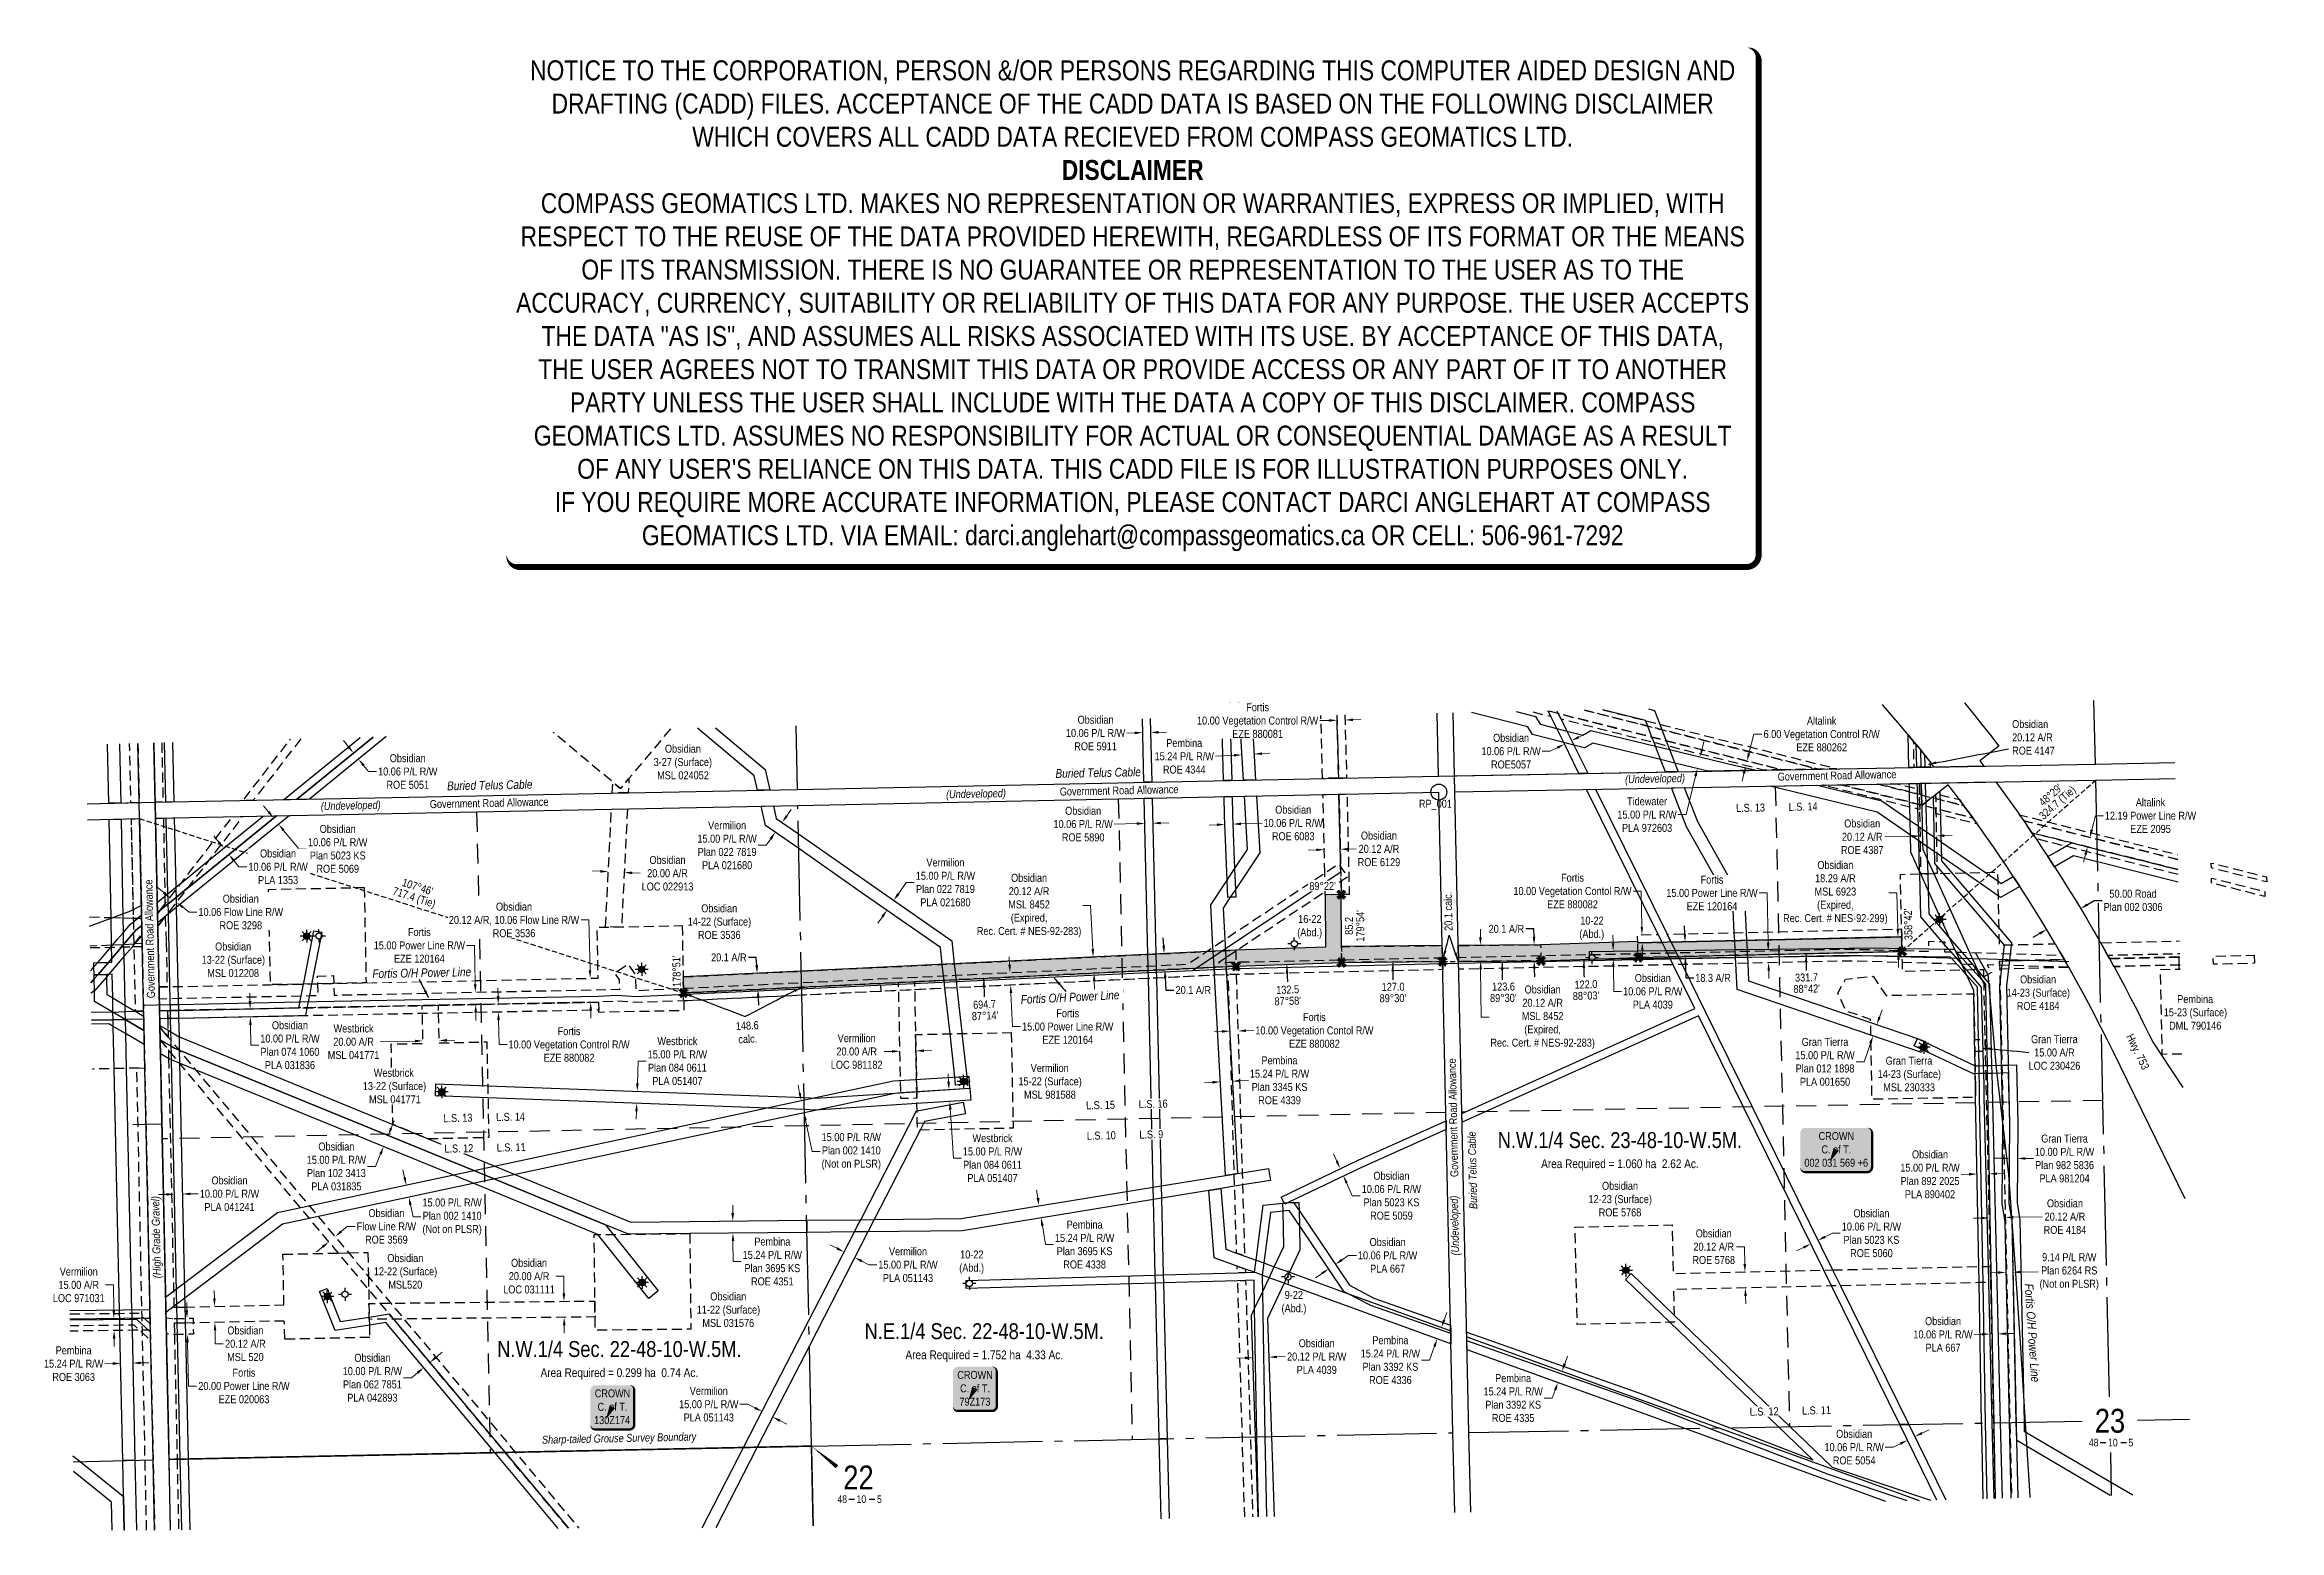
# Model space of a CAD drawing. Extents: x 607428 to 610233, y 5890754 to 5892618.
import ezdxf
from ezdxf.enums import TextEntityAlignment as Align

# ---------------------------------------------------------------- set-up
doc = ezdxf.new("R2010")
doc.units = 0
doc.header["$LTSCALE"] = 5
doc.header["$PDSIZE"] = 0.5
for name, pattern in [('DASHDOT2', [12.7, 6.35, -3.175, 0, -3.175]), ('foc-ACCESSROAD', [3.75, 2.5, -1.25]), ('foc-FLOWLINE', [3.75, 2.5, -1.25]), ('foc-LSD', [8, 5, -3]), ('foc-QUARTERLINE', [33, 25, -3, 2, -3]), ('foc-TIELINE', [1.875, 1.25, -0.625]), ('foc-TRAV', [1.875, 1.25, -0.625])]:
    doc.linetypes.add(name, pattern=pattern)
doc.layers.get('Defpoints').update_dxf_attribs({"color": 9})
for name, color, linetype in [('10', 1, 'Continuous'), ('35', 37, 'Continuous'), ('9', 3, 'Continuous'), ('AS-OWNER', 7, 'Continuous'), ('AS-POWER', 104, 'foc-POWER'), ('AS-TELUS', 224, 'foc-TEL'), ('AS-WILDLIFE', 131, 'DASHDOT2'), ('C-AR', 13, 'foc-ACCESSROAD'), ('C-FLOWLINE', 13, 'foc-FLOWLINE'), ('C-RW', 13, 'Continuous'), ('C-SYMBOL', 7, 'Continuous'), ('C-WS', 13, 'foc-ACCESSROAD'), ('C-WS-S', 8, 'Continuous'), ('DLO', 7, 'Continuous'), ('F-AR', 190, 'foc-ACCESSROAD'), ('F-EZE', 190, 'foc-FLOWLINE'), ('F-RW', 190, 'Continuous'), ('F-WS', 190, 'foc-ACCESSROAD'), ('F-WS-S', 8, 'Continuous'), ('L-AREAREQUIRED', 7, 'Continuous'), ('L-BD', 7, 'Continuous'), ('L-BD1', 253, 'Continuous'), ('L-MON', 1, 'Continuous'), ('L-ROAD-T', 7, 'Continuous'), ('L-SEC', 7, 'Continuous'), ('L-SECLBL', 7, 'Continuous'), ('L-SECQ', 8, 'foc-QUARTERLINE'), ('L-SECTION-LSD', 7, 'foc-LSD'), ('L-TIE', 7, 'foc-TIELINE'), ('L-TIE-T', 7, 'Continuous'), ('L-TITLEDB', 4, 'Continuous'), ('L-TITLEDB-T', 4, 'Continuous'), ('oil_and_gas_wells_pt', 7, 'Continuous'), ('P-PROPOSED', 10, 'Continuous'), ('P-PROPOSED-H', 21, 'Continuous'), ('P-TRAV', 4, 'foc-TRAV'), ('P-TXT', 4, 'Continuous')]:
    doc.layers.add(name, color=color, linetype=linetype)
for name, color, linetype, lineweight in [('C-AR-T', 13, 'Continuous', 9), ('C-FLOWLINE-T', 13, 'Continuous', 9), ('C-RW-T', 13, 'Continuous', 9), ('C-WS-T', 13, 'Continuous', 9), ('F-AR-T', 190, 'Continuous', 9), ('F-EZE-T', 190, 'Continuous', 9), ('F-RW-T', 190, 'Continuous', 9), ('F-WS-T', 190, 'Continuous', 9), ('T-TEXT', 48, 'Continuous', 18)]:
    doc.layers.add(name, color=color, linetype=linetype, lineweight=lineweight)
doc.layers.add('DISCLAIMER', color=7, linetype='Continuous', plot=False)
doc.styles.add('100L', font='ARIALN.TTF', dxfattribs={"height": 11})
doc.styles.add('175L', font='ARIALN.TTF', dxfattribs={"height": 20})
doc.styles.add('80', font='ARIALN.TTF', dxfattribs={"height": 10})
doc.styles.add('80CG', font='ARIALN.TTF', dxfattribs={"height": 10})
doc.styles.add('80L', font='ARIALN.TTF', dxfattribs={"height": 10})
doc.styles.add('80LS', font='ARIALNI.TTF', dxfattribs={"height": 10})
doc.styles.add('foc-LtypeFont', font='ARIALN.TTF', dxfattribs={"height": 7.35})
doc.styles.add('SIMPLEX', font='ARIALN.TTF')
doc.styles.get("Standard").update_dxf_attribs({"font": 'ARIALN.TTF'})
doc.linetypes.add('foc-POWER', pattern='A,6,-1,["P",foc-LtypeFont,S=0.2,R=0,X=-0.625,Y=-0.75],-1.24,4', length=12.24)
doc.linetypes.add('foc-POWER-NOLINE', pattern='A,0,-4,["P",foc-LtypeFont,S=0.2,R=0,X=-0.625,Y=-0.75],-8.24', length=12.24)
doc.linetypes.add('foc-TEL', pattern='A,2,-1,["T",foc-LtypeFont,S=0.2,R=0,X=-0.425,Y=-0.75],-1.24,8', length=12.24)
doc.linetypes.add('foc-TEL-NOLINE', pattern='A,0,-2,["T",foc-LtypeFont,S=0.2,R=0,X=-0.425,Y=-0.75],-10.24', length=12.24)
doc.dimstyles.new('Compass 5 000', dxfattribs={"dimscale": 5, "dimtxt": 9, "dimasz": 2, "dimexe": 0.2, "dimexo": 0.0625, "dimgap": 0.5, "dimtad": 0, "dimtih": 1, "dimtoh": 1, "dimzin": 0, "dimdsep": 46, "dimtxsty": '80CG', "dimcen": 0.1, "dimse1": 1, "dimse2": 1, "dimclrd": 256, "dimclrt": 256, "dimaunit": 1, "dimadec": 4, "dimazin": 0, "dimtfac": 0.06, "dimtofl": 0, "dimtmove": 0, "dimatfit": 1, "dimfxl": 0.2, "dimtolj": 1, "dimtzin": 0, "dimlwd": -1, "dimarcsym": 0})

msp = doc.modelspace()

# ---------------------------------------------------------------- texts
at = {"layer": '35', "color": 3, "style": '80'}
msp.add_attdef('RP_001', (609153.211, 5891660.491), 'RP', height=10, dxfattribs=at)
at = {"layer": 'AS-POWER', "insert": (609924.332, 5891063.992), "char_height": 10.99555, "attachment_point": 1, "rotation": 273.948645, "style": '100L'}
msp.add_mtext_dynamic_manual_height_columns('\\pi0.35874;{\\fArial Narrow|b0|i1|c0|p34;Fortis O/H Power Line}', width=123.70108, gutter_width=54.978, heights=[0], dxfattribs=at)
at = {"layer": 'AS-TELUS', "linetype": 'foc-TEL-NOLINE', "char_height": 10.99555, "attachment_point": 1, "rotation": 1.146765, "style": '100L'}
for insert in [(607932.745, 5891693.315), (608696.548, 5891708.897)]:
    msp.add_mtext_dynamic_manual_height_columns('\\pi0.32874;{\\fArial Narrow|b0|i1|c0|p34;Buried Telus Cable}', width=106.91525, gutter_width=54.978, heights=[0], dxfattribs=dict(at, insert=insert))
at = {"layer": 'AS-TELUS', "insert": (609216.555, 5891156.404), "char_height": 9.99595, "attachment_point": 1, "rotation": 91.260413, "style": '80L'}
msp.add_mtext_dynamic_manual_height_columns('\\pi0.29886;{\\fArial Narrow|b0|i1|c0|p34;Buried Telus Cable}', width=97.19568, gutter_width=49.98, heights=[0], dxfattribs=at)
at = {"layer": 'AS-WILDLIFE', "insert": (608051.822, 5890872.261), "char_height": 9.99595, "attachment_point": 1, "rotation": 1.184305, "style": '80L'}
msp.add_mtext_dynamic_manual_height_columns('\\pi0.45568;{\\fArial Narrow|b0|i1|c0|p34;Sharp-tailed Grouse Survey Boundary}', width=194.30504, gutter_width=49.98, heights=[0], dxfattribs=at)
at = {"layer": 'C-RW-T', "insert": (609897.923, 5891770.478), "char_height": 9.996, "width": 54.64805, "attachment_point": 1, "style": '80L'}
msp.add_mtext('Obsidian\\P20.12 A/R\\PROE 4147', dxfattribs=at)
at = {"layer": 'C-SYMBOL', "color": 3, "style": '175L'}
for s, p in [('N.W.1/4 Sec. 23-48-10-W.5M.', (609405.526, 5891227.362)), ('N.W.1/4 Sec. 22-48-10-W.5M.', (608149.455, 5890965.134)), ('N.E.1/4 Sec. 22-48-10-W.5M.', (608607.548, 5890987.512))]:
    msp.add_text(s, height=19.9919, dxfattribs=at).set_placement(p, align=Align.BOTTOM_CENTER)
at = {"layer": 'C-WS', "char_height": 9.99595, "width": 78.96296, "attachment_point": 1, "style": '80L'}
for s, insert in [('\\pi17.57358;Obsidian\\P\\pi0.66365;13-22 (Surface)\\P\\pi7.69695;MSL 012208', (607624.438, 5891491.311)), ('\\pi17.57358;Obsidian\\P\\pi0.66365;14-23 (Surface)\\P\\pi13.46883;ROE 4184', (609890.327, 5891450.034))]:
    msp.add_mtext(s, dxfattribs=dict(at, insert=insert))
at = {"layer": 'C-WS-S', "insert": (609354.22, 5891523.849), "char_height": 9.99595, "attachment_point": 1, "style": '80L'}
msp.add_mtext_dynamic_manual_height_columns('\\pi1.5671;10-22 \\P\\pi0.39431;(Abd.)', width=30.58556, gutter_width=49.98, heights=[0], dxfattribs=at)
at = {"layer": 'C-WS-T', "char_height": 10, "attachment_point": 1, "style": '80L'}
for s, width, insert in [('\\pi14.39516;Obsidian\\P\\pi0.27851;3-27 (Surface)\\P\\pi4.55887;MSL 024052', 72.62387, (608192.259, 5891739.53)), ('\\pi17.5807;Obsidian\\P\\pi0.66392;14-22 (Surface)\\P\\pi13.46405;ROE 3536', 78.99495, (608234.622, 5891539.212))]:
    msp.add_mtext_dynamic_manual_height_columns(s, width=width, gutter_width=50, heights=[0], dxfattribs=dict(at, insert=insert))
at = {"layer": 'C-WS-T', "char_height": 9.99595, "width": 78.96296, "attachment_point": 1, "style": '80L'}
for s, insert in [('\\pi17.57358;Obsidian\\P\\pi0.66365;12-23 (Surface)\\P\\pi13.44496;ROE 5768', (609365.469, 5891190.918)), ('\\pi17.57358;Obsidian\\P\\pi0.66365;12-22 (Surface)\\P\\pi18.86569;MSL520', (607840.559, 5891100.245)), ('\\pi17.57358;Obsidian\\P\\pi0.66365;11-22 (Surface)\\P\\pi7.71059;MSL 031576', (608245.989, 5891052.17))]:
    msp.add_mtext(s, dxfattribs=dict(at, insert=insert))
at = {"layer": 'F-EZE-T', "insert": (609918.109, 5891374.982), "char_height": 9.99595, "attachment_point": 1, "style": '80L'}
msp.add_mtext_dynamic_manual_height_columns('\\pi3.54447;Gran Tierra\\P\\pi7.47535;15.00 A/R\\P\\pi0.45909;LOC 230426', width=64.49406, gutter_width=49.98, heights=[0], dxfattribs=at)
at = {"layer": 'F-RW-T', "insert": (610087.567, 5891425.337), "char_height": 9.99595, "attachment_point": 1, "style": '80L'}
msp.add_mtext_dynamic_manual_height_columns('\\pi17.57698;Pembina\\P\\pi0.66365;15-23 (Surface)\\P\\pi7.40034;DML 790146', width=78.96296, gutter_width=49.98, heights=[0], dxfattribs=at)
at = {"layer": 'F-WS-T', "char_height": 9.99595, "attachment_point": 1, "style": '80L'}
for s, width, insert in [('\\pi1.5671;16-22 \\P\\pi0.39431;(Abd.)', 30.58556, (609000.074, 5891525.843)), ('\\pi10.77892;Gran Tierra\\P\\pi0.66365;14-23 (Surface)\\P\\pi7.71059;MSL 230333', 78.96296, (609728.395, 5891347.963)), ('\\pi1.5671;10-22 \\P\\pi0.39431;(Abd.)', 30.58556, (608575.719, 5891104.797)), ('\\pi4.3661;9-22 \\P\\pi0.39431;(Abd.)', 30.58556, (608980.353, 5891053.985))]:
    msp.add_mtext_dynamic_manual_height_columns(s, width=width, gutter_width=49.98, heights=[0], dxfattribs=dict(at, insert=insert))
at = {"layer": 'L-AREAREQUIRED', "color": 5, "style": '100L'}
for s, p in [('Area Required = 1.060 ha  2.62 Ac.', (609405.526, 5891204.871)), ('Area Required = 1.752 ha  4.33 Ac.', (608607.548, 5890965.021)), ('Area Required = 0.299 ha  0.74 Ac.', (608149.455, 5890942.643))]:
    msp.add_text(s, height=10.99555, dxfattribs=at).set_placement(p, align=Align.BOTTOM_CENTER)
at = {"layer": 'L-BD', "style": '80L'}
for s, rotation, p in [("358°42'", 91.293375, (609767.372, 5891514.115)), ("178°51'", 91.1496, (608221.234, 5891455.341))]:
    msp.add_text(s, height=9.996, rotation=rotation, dxfattribs=at).set_placement(p, align=Align.MIDDLE)
at = {"layer": 'L-BD', "char_height": 9.99595, "attachment_point": 1, "style": '80L'}
for s, width, insert, rotation in [('\\pi0.21021;20.1 calc.', 48.14325, (609185.447, 5891505.698), 91.260413), ('\\pi0.66365;148.6 \\P\\pi3.04331;calc.', 28.21272, (608294.769, 5891391.222), 2.765121)]:
    msp.add_mtext_dynamic_manual_height_columns(s, width=width, gutter_width=49.98, heights=[0], dxfattribs=dict(at, insert=insert, rotation=rotation))
at = {"layer": 'L-BD1', "style": '80L'}
for s, p in [('85.2', (609065.333, 5891512.168)), ("179°54'", (609079.577, 5891512.192))]:
    msp.add_text(s, height=9.996, rotation=90.097206, dxfattribs=at).set_placement(p, align=Align.MIDDLE)
at = {"layer": 'L-ROAD-T', "style": '80L'}
for rotation, p in [(1.193123, (609678.057, 5891701.014)), (1.193123, (607985.956, 5891666.491)), (1.193123, (608776.778, 5891682.215)), (91.260413, (609196.162, 5891271.446))]:
    msp.add_text('Government Road Allowance', height=9.99595, rotation=rotation, dxfattribs=at).set_placement(p, align=Align.MIDDLE_CENTER)
at = {"layer": 'L-TIE-T', "style": '80L'}
for s, height, rotation, p in [("48°29'", 9.996, 41.5212, (609946.096, 5891676.643)), ('324.7 (Tie)', 9.99595, 41.5212, (609955.539, 5891665.979)), ('717.4 (Tie)', 9.99595, 342.2319, (607891.538, 5891546.953)), ("107°46'", 9.996, 342.2319, (607896.113, 5891561.232))]:
    msp.add_text(s, height=height, rotation=rotation, dxfattribs=at).set_placement(p, align=Align.MIDDLE)
at = {"layer": 'L-TITLEDB', "insert": (610049.607, 5891378.293), "char_height": 9.99595, "attachment_point": 1, "rotation": 295.918942, "style": '80L'}
msp.add_mtext_dynamic_manual_height_columns('\\pi0.48977;Hwy. 753', width=47.28412, gutter_width=49.98, heights=[0], dxfattribs=at)
at = {"layer": 'T-TEXT', "style": '80LS'}
for s, rotation, p in [('(Undeveloped)', 1.193123, (609449.59, 5891697.035)), ('(Undeveloped)', 1.193123, (607812.197, 5891663.295)), ('(Undeveloped)', 1.193123, (608597.126, 5891678.139)), ('(High Grade Gravel)', 91.260413, (607567.878, 5891121.493)), ('(Undeveloped)', 91.260413, (609197.945, 5891136.034))]:
    msp.add_text(s, height=9.99595, rotation=rotation, dxfattribs=at).set_placement(p, align=Align.MIDDLE_CENTER)

# ---------------------------------------------------------------- blocks, each defined once
blk = doc.blocks.new('L-SECLBL')
at = {"layer": '9', "color": 7}
for p, q in [((-5.1, -27.8), (-12.3, -27.8)), ((20.7, -27.8), (13.5, -27.8))]:
    blk.add_line(p, q, dxfattribs=at)
at = {"layer": '10', "color": 2, "style": 'SIMPLEX'}
blk.add_attdef('SEC', text='', height=30, dxfattribs=at).set_placement((0, 0), align=Align.MIDDLE)
at = {"layer": '10', "color": 5, "style": '80L'}
blk.add_attdef('TWP', text='', height=9.5, dxfattribs=at).set_placement((-14.4, -27.4), align=Align.MIDDLE_RIGHT)
blk.add_attdef('RGE', text='', height=9.5, dxfattribs=at).set_placement((3.6, -27.4), align=Align.MIDDLE_CENTER)
blk.add_attdef('MER', text='', height=9.5, dxfattribs=at).set_placement((23.2, -27.4), align=Align.MIDDLE_LEFT)
blk = doc.blocks.new('*D416')
at = {"layer": 'Defpoints', "color": 0, "transparency": 16777216}
for p in [(609941.5, 5891636.8), (609938.5, 5891625), (609995.5, 5891623.2)]:
    blk.add_point(p, dxfattribs=at)
at = {"layer": 'F-EZE-T', "transparency": 16777216}
for p, q in [((609998, 5891632.9), (610002.4, 5891650.5)), ((610002.4, 5891650.5), (610012.4, 5891650.5)), ((609990.1, 5891601.7), (609987.7, 5891592))]:
    blk.add_line(p, q, dxfattribs=at)
for points in [[(609988.5, 5891602.1), (609991.7, 5891601.3), (609992.5, 5891611.4)], [(609996.3, 5891633.3), (609999.6, 5891632.5), (609995.5, 5891623.2)]]:
    blk.add_solid(points, dxfattribs=at)
at = {"layer": 'F-EZE-T', "transparency": 16777216, "insert": (610071.6, 5891650.5), "char_height": 10, "attachment_point": 5, "style": '80CG'}
blk.add_mtext('\\A1;Altalink\\P12.19 Power Line R/W\\PEZE 2095', dxfattribs=at)
blk = doc.blocks.new('*D417')
at = {"layer": 'Defpoints', "color": 0, "transparency": 16777216}
for p in [(607829.4, 5891426.1), (607829.7, 5891410.8), (607969, 5891413.5)]:
    blk.add_point(p, dxfattribs=at)
at = {"layer": 'F-EZE-T', "transparency": 16777216}
for p, q in [((607967.6, 5891487.7), (607957.6, 5891487.7)), ((607968.5, 5891438.8), (607967.6, 5891487.7)), ((607969.2, 5891403.5), (607969.4, 5891393.5))]:
    blk.add_line(p, q, dxfattribs=at)
for points in [[(607970.2, 5891438.8), (607966.8, 5891438.7), (607968.7, 5891428.8)], [(607970.9, 5891403.5), (607967.5, 5891403.4), (607969, 5891413.5)]]:
    blk.add_solid(points, dxfattribs=at)
at = {"layer": 'F-EZE-T', "transparency": 16777216, "insert": (607898.4, 5891487.7), "char_height": 10, "attachment_point": 5, "style": '80CG'}
blk.add_mtext('\\A1;Fortis\\P15.00 Power Line R/W\\PEZE 120164', dxfattribs=at)
blk = doc.blocks.new('*D418')
at = {"layer": 'Defpoints', "color": 0, "transparency": 16777216}
for p in [(608620.6, 5891452.6), (608640.6, 5891437.8), (608621.3, 5891436.9)]:
    blk.add_point(p, dxfattribs=at)
at = {"layer": 'F-EZE-T', "transparency": 16777216}
for p, q in [((608639.4, 5891463.5), (608638.9, 5891473.5)), ((608641.1, 5891427.8), (608643.1, 5891385.8)), ((608643.1, 5891385.8), (608653.1, 5891385.8))]:
    blk.add_line(p, q, dxfattribs=at)
for points in [[(608641, 5891463.6), (608637.7, 5891463.4), (608639.9, 5891453.5)], [(608642.8, 5891427.9), (608639.4, 5891427.8), (608640.6, 5891437.8)]]:
    blk.add_solid(points, dxfattribs=at)
at = {"layer": 'F-EZE-T', "transparency": 16777216, "insert": (608712.3, 5891385.8), "char_height": 10, "attachment_point": 5, "style": '80CG'}
blk.add_mtext('\\A1;Fortis\\P15.00 Power Line R/W\\PEZE 120164', dxfattribs=at)
blk = doc.blocks.new('*D419')
at = {"layer": 'Defpoints', "color": 0, "transparency": 16777216}
for p in [(608915.6, 5891394.3), (608925.6, 5891394.6), (608926, 5891380.3)]:
    blk.add_point(p, dxfattribs=at)
at = {"layer": 'F-EZE-T', "transparency": 16777216}
for p, q in [((608906, 5891379.7), (608896, 5891379.4)), ((608936, 5891380.6), (608946, 5891380.9))]:
    blk.add_line(p, q, dxfattribs=at)
for points in [[(608906, 5891381.4), (608906.1, 5891378.1), (608916, 5891380)], [(608936, 5891382.3), (608936.1, 5891379), (608926, 5891380.3)]]:
    blk.add_solid(points, dxfattribs=at)
at = {"layer": 'F-EZE-T', "transparency": 16777216, "insert": (609022, 5891380.9), "char_height": 10, "attachment_point": 5, "style": '80CG'}
blk.add_mtext('\\A1;Fortis\\P10.00 Vegetation Contol R/W\\PEZE 880082', dxfattribs=at)
blk = doc.blocks.new('*D420')
at = {"layer": 'Defpoints', "color": 0, "transparency": 16777216}
for p in [(609433.3, 5891501), (609656.9, 5891506), (609657.1, 5891496)]:
    blk.add_point(p, dxfattribs=at)
at = {"layer": 'F-EZE-T', "transparency": 16777216}
for p, q in [((609432, 5891555.9), (609422, 5891555.9)), ((609433, 5891511), (609432, 5891555.9)), ((609433.7, 5891481), (609434, 5891471))]:
    blk.add_line(p, q, dxfattribs=at)
for points in [[(609434.7, 5891511), (609431.4, 5891510.9), (609433.3, 5891501)], [(609435.4, 5891481), (609432.1, 5891480.9), (609433.5, 5891491)]]:
    blk.add_solid(points, dxfattribs=at)
at = {"layer": 'F-EZE-T', "transparency": 16777216, "insert": (609346, 5891555.9), "char_height": 10, "attachment_point": 5, "style": '80CG'}
blk.add_mtext('\\A1;Fortis\\P10.00 Vegetation Contol R/W\\PEZE 880082', dxfattribs=at)
blk = doc.blocks.new('*D421')
at = {"layer": 'Defpoints', "color": 0, "transparency": 16777216}
for p in [(609563.6, 5891713.2), (609709.1, 5891676.6), (609710.5, 5891682.4)]:
    blk.add_point(p, dxfattribs=at)
at = {"layer": 'F-EZE-T', "transparency": 16777216}
for p, q in [((609567.5, 5891728.7), (609573.6, 5891752.9)), ((609573.6, 5891752.9), (609583.6, 5891752.9)), ((609561.2, 5891703.5), (609558.8, 5891693.8))]:
    blk.add_line(p, q, dxfattribs=at)
for points in [[(609565.9, 5891729.1), (609569.2, 5891728.3), (609565.1, 5891719)], [(609559.6, 5891703.9), (609562.8, 5891703.1), (609563.6, 5891713.2)]]:
    blk.add_solid(points, dxfattribs=at)
at = {"layer": 'F-EZE-T', "transparency": 16777216, "insert": (609658.8, 5891752.9), "char_height": 10, "attachment_point": 5, "style": '80CG'}
blk.add_mtext('\\A1;Altalink \\P6.00 Vegetation Control R/W\\PEZE 880262', dxfattribs=at)
blk = doc.blocks.new('*D422')
at = {"layer": 'Defpoints', "color": 0, "transparency": 16777216}
for p in [(608500.9, 5891393.6), (608520.9, 5891394), (608501.7, 5891354.9)]:
    blk.add_point(p, dxfattribs=at)
at = {"layer": 'F-AR-T', "transparency": 16777216}
for p, q in [((608491.7, 5891354.7), (608481.7, 5891354.5)), ((608531.7, 5891355.5), (608541.7, 5891355.7))]:
    blk.add_line(p, q, dxfattribs=at)
for points in [[(608491.7, 5891356.3), (608491.7, 5891353), (608501.7, 5891354.9)], [(608531.7, 5891357.2), (608531.7, 5891353.8), (608521.7, 5891355.3)]]:
    blk.add_solid(points, dxfattribs=at)
at = {"layer": 'F-AR-T', "transparency": 16777216, "insert": (608447.4, 5891354.5), "char_height": 10, "attachment_point": 5, "style": '80CG'}
blk.add_mtext('\\A1;Vermilion\\P20.00 A/R\\PLOC 981182', dxfattribs=at)
blk = doc.blocks.new('GAS')
h = blk.add_hatch(color=255)
h.dxf.hatch_style = 1
edge = h.paths.add_edge_path()
edge.add_arc((0, 0), 0.9, 0, 360)
for p, q in [((-0.81, 0), (-1.62, 0)), ((-0.57, 0.57), (-1.14, 1.14)), ((0, 0.81), (0, 1.62)), ((0.57, 0.57), (1.14, 1.14)), ((1.62, 0), (0.81, 0)), ((-0.57, -0.57), (-1.14, -1.14)), ((0, -0.81), (0, -1.62)), ((1.14, -1.14), (0.57, -0.57))]:
    blk.add_line(p, q)
blk.add_circle((0, 0), 0.8)
blk = doc.blocks.new('Gabd.15d85efd0b')
for p, q in [((-0.81, 0), (-1.62, 0)), ((0, 0.81), (0, 1.62)), ((1.62, 0), (0.81, 0)), ((0, -0.81), (0, -1.62))]:
    blk.add_line(p, q)
blk.add_circle((0, 0), 0.8)
blk = doc.blocks.new('*D424')
at = {"layer": 'C-AR-T', "transparency": 16777216}
for p, q in [((609753.3, 5891553.8), (609743.3, 5891553.8)), ((609754.3, 5891508.2), (609753.3, 5891553.8)), ((609755.2, 5891469.9), (609755.4, 5891459.9))]:
    blk.add_line(p, q, dxfattribs=at)
for points in [[(609756, 5891508.2), (609752.7, 5891508.2), (609754.6, 5891498.2)], [(609756.9, 5891470), (609753.5, 5891469.9), (609755, 5891479.9)]]:
    blk.add_solid(points, dxfattribs=at)
at = {"layer": 'Defpoints', "color": 0, "transparency": 16777216}
for p in [(609644.6, 5891495.7), (609754.6, 5891498.2), (609645, 5891477.4)]:
    blk.add_point(p, dxfattribs=at)
at = {"layer": 'C-AR-T', "transparency": 16777216, "insert": (609676, 5891553.8), "char_height": 10, "width": 652.751, "attachment_point": 5, "style": '80CG'}
blk.add_mtext('\\A1;Obsidian\\P18.29 A/R\\PMSL 6923\\P(Expired, \\PRec. Cert. # NES-92-299)', dxfattribs=at)
blk = doc.blocks.new('*D425')
at = {"layer": 'C-AR-T', "transparency": 16777216}
for p, q in [((608741.1, 5891537.6), (608731.1, 5891537.6)), ((608743.7, 5891483), (608741.1, 5891537.6)), ((608745.6, 5891442.9), (608746.1, 5891432.9))]:
    blk.add_line(p, q, dxfattribs=at)
for points in [[(608745.4, 5891483.1), (608742, 5891482.9), (608744.2, 5891473)], [(608747.3, 5891443), (608744, 5891442.8), (608745.2, 5891452.9)]]:
    blk.add_solid(points, dxfattribs=at)
at = {"layer": 'Defpoints', "color": 0, "transparency": 16777216}
for p in [(608726.6, 5891472.2), (608744.2, 5891473), (608727.6, 5891452)]:
    blk.add_point(p, dxfattribs=at)
at = {"layer": 'C-AR-T', "transparency": 16777216, "insert": (608663.8, 5891537.6), "char_height": 10, "attachment_point": 5, "style": '80CG'}
blk.add_mtext('\\A1;Obsidian\\P20.12 A/R\\PMSL 8452\\P(Expired,\\PRec. Cert. # NES-92-283)', dxfattribs=at)
blk = doc.blocks.new('*D426')
at = {"layer": 'C-AR-T', "transparency": 16777216}
for p, q in [((609230.4, 5891497.9), (609230.3, 5891507.9)), ((609230.7, 5891457.7), (609231.3, 5891397.5)), ((609231.3, 5891397.5), (609241.3, 5891397.5))]:
    blk.add_line(p, q, dxfattribs=at)
for points in [[(609232.1, 5891497.9), (609228.7, 5891497.8), (609230.5, 5891487.9)], [(609232.4, 5891457.7), (609229.1, 5891457.7), (609230.6, 5891467.7)]]:
    blk.add_solid(points, dxfattribs=at)
at = {"layer": 'Defpoints', "color": 0, "transparency": 16777216}
for p in [(609230.6, 5891467.7), (609283.7, 5891488.3), (609283.9, 5891468.2)]:
    blk.add_point(p, dxfattribs=at)
at = {"layer": 'C-AR-T', "transparency": 16777216, "insert": (609308.5, 5891397.5), "char_height": 10, "attachment_point": 5, "style": '80CG'}
blk.add_mtext('\\A1;Obsidian\\P20.12 A/R\\PMSL 8452\\P(Expired,\\PRec. Cert. # NES-92-283)', dxfattribs=at)
blk = doc.blocks.new('*D427')
at = {"layer": 'Defpoints', "color": 0, "transparency": 16777216}
for p in [(609060.4, 5891770.6), (609051.2, 5891740.6), (609061.2, 5891740.9)]:
    blk.add_point(p, dxfattribs=at)
at = {"layer": 'F-EZE-T', "transparency": 16777216}
for p, q in [((609040.4, 5891770.1), (609028.6, 5891769.8)), ((609070.4, 5891770.9), (609080.4, 5891771.1))]:
    blk.add_line(p, q, dxfattribs=at)
for points in [[(609040.4, 5891771.7), (609040.5, 5891768.4), (609050.4, 5891770.3)], [(609070.4, 5891772.5), (609070.5, 5891769.2), (609060.4, 5891770.6)]]:
    blk.add_solid(points, dxfattribs=at)
at = {"layer": 'F-EZE-T', "transparency": 16777216, "insert": (608950.7, 5891769.8), "char_height": 10, "attachment_point": 5, "style": '80CG', "bg_fill": 3, "box_fill_scale": 1.1, "bg_fill_color": 256, "bg_fill_true_color": 13158600, "bg_fill_transparency": 0}
blk.add_mtext('\\A1;Fortis\\P10.00 Vegetation Control R/W\\PEZE 880081', dxfattribs=at)
blk = doc.blocks.new('*D428')
at = {"layer": 'Defpoints', "color": 0, "transparency": 16777216}
for p in [(608931.1, 5891726.9), (608932.1, 5891709.9), (608947.3, 5891710.8)]:
    blk.add_point(p, dxfattribs=at)
at = {"layer": 'F-RW-T', "transparency": 16777216}
for p, q in [((608921.1, 5891726.3), (608897.7, 5891725)), ((608956.3, 5891728.4), (608966.2, 5891729))]:
    blk.add_line(p, q, dxfattribs=at)
for points in [[(608921, 5891728), (608921.2, 5891724.7), (608931.1, 5891726.9)], [(608956.2, 5891730.1), (608956.4, 5891726.7), (608946.3, 5891727.8)]]:
    blk.add_solid(points, dxfattribs=at)
at = {"layer": 'F-RW-T', "transparency": 16777216, "insert": (608858.6, 5891725), "char_height": 10, "attachment_point": 5, "style": '80CG'}
blk.add_mtext('\\A1;Pembina\\P15.24 P/L R/W\\PROE 4344', dxfattribs=at)
blk = doc.blocks.new('*D429')
at = {"layer": 'C-RW-T', "transparency": 16777216}
for p, q in [((608796.4, 5891754.4), (608786.4, 5891754.2)), ((608826.4, 5891755.1), (608836.4, 5891755.4))]:
    blk.add_line(p, q, dxfattribs=at)
for points in [[(608796.4, 5891756.1), (608796.4, 5891752.8), (608806.4, 5891754.7)], [(608826.4, 5891756.8), (608826.5, 5891753.5), (608816.4, 5891754.9)]]:
    blk.add_solid(points, dxfattribs=at)
at = {"layer": 'Defpoints', "color": 0, "transparency": 16777216}
for p in [(608806.4, 5891754.7), (608806.7, 5891743.3), (608816.7, 5891743.6)]:
    blk.add_point(p, dxfattribs=at)
at = {"layer": 'C-RW-T', "transparency": 16777216, "insert": (608747.3, 5891754.2), "char_height": 10, "attachment_point": 5, "style": '80CG'}
blk.add_mtext('\\A1;Obsidian\\P10.06 P/L R/W\\PROE 5911', dxfattribs=at)
blk = doc.blocks.new('*D430')
at = {"layer": 'C-RW-T', "transparency": 16777216}
for p, q in [((608799.1, 5891640.5), (608770.7, 5891639.9)), ((608829.1, 5891641.2), (608839.1, 5891641.5))]:
    blk.add_line(p, q, dxfattribs=at)
for points in [[(608799, 5891642.2), (608799.1, 5891638.9), (608809.1, 5891640.8)], [(608829.1, 5891642.9), (608829.1, 5891639.6), (608819.1, 5891641)]]:
    blk.add_solid(points, dxfattribs=at)
at = {"layer": 'Defpoints', "color": 0, "transparency": 16777216}
for p in [(608819.1, 5891641), (608809.2, 5891633.3), (608819.3, 5891633.5)]:
    blk.add_point(p, dxfattribs=at)
at = {"layer": 'C-RW-T', "transparency": 16777216, "insert": (608731.7, 5891639.9), "char_height": 10, "attachment_point": 5, "style": '80CG'}
blk.add_mtext('\\A1;Obsidian\\P10.06 P/L R/W\\PROE 5890', dxfattribs=at)
blk = doc.blocks.new('*D431')
at = {"layer": 'C-RW-T', "transparency": 16777216}
for p, q in [((609396.9, 5891490.5), (609396.8, 5891500.5)), ((609397.3, 5891460.4), (609397.7, 5891430)), ((609397.7, 5891430), (609407.7, 5891430))]:
    blk.add_line(p, q, dxfattribs=at)
for points in [[(609398.6, 5891490.5), (609395.3, 5891490.4), (609397.1, 5891480.5)], [(609399, 5891460.4), (609395.6, 5891460.4), (609397.2, 5891470.4)]]:
    blk.add_solid(points, dxfattribs=at)
at = {"layer": 'Defpoints', "color": 0, "transparency": 16777216}
for p in [(609397.2, 5891470.4), (609411.3, 5891480.6), (609411.4, 5891470.6)]:
    blk.add_point(p, dxfattribs=at)
at = {"layer": 'C-RW-T', "transparency": 16777216, "insert": (609446.8, 5891430), "char_height": 10, "attachment_point": 5, "style": '80CG'}
blk.add_mtext('\\A1;Obsidian\\P10.06 P/L R/W\\PPLA 4039', dxfattribs=at)
blk = doc.blocks.new('*D432')
at = {"layer": 'C-RW-T', "transparency": 16777216}
for p, q in [((608934.8, 5890969.9), (608924.8, 5890969.6)), ((608974.9, 5890971.3), (608985.4, 5890971.6))]:
    blk.add_line(p, q, dxfattribs=at)
for points in [[(608934.7, 5890971.6), (608934.8, 5890968.2), (608944.7, 5890970.2)], [(608974.8, 5890972.9), (608974.9, 5890969.6), (608964.9, 5890970.9)]]:
    blk.add_solid(points, dxfattribs=at)
at = {"layer": 'Defpoints', "color": 0, "transparency": 16777216}
for p in [(608943.8, 5890997.2), (608964, 5890997.9), (608964.9, 5890970.9)]:
    blk.add_point(p, dxfattribs=at)
at = {"layer": 'C-RW-T', "transparency": 16777216, "insert": (609024.9, 5890971.6), "char_height": 10, "attachment_point": 5, "style": '80CG'}
blk.add_mtext('\\A1;Obsidian\\P20.12 P/L R/W\\PPLA 4039', dxfattribs=at)
blk = doc.blocks.new('*D433')
at = {"layer": 'Defpoints', "color": 0, "transparency": 16777216}
for p in [(609580.6, 5891422.9), (609585.5, 5891437), (609723.3, 5891374)]:
    blk.add_point(p, dxfattribs=at)
at = {"layer": 'F-RW-T', "transparency": 16777216}
for p, q in [((609731.3, 5891397.6), (609734.6, 5891407)), ((609720, 5891364.5), (609712.1, 5891341.5)), ((609712.1, 5891341.5), (609702.1, 5891341.5))]:
    blk.add_line(p, q, dxfattribs=at)
for points in [[(609729.8, 5891398.1), (609732.9, 5891397), (609728.1, 5891388.1)], [(609718.4, 5891365.1), (609721.6, 5891364), (609723.3, 5891374)]]:
    blk.add_solid(points, dxfattribs=at)
at = {"layer": 'F-RW-T', "transparency": 16777216, "insert": (609663, 5891341.5), "char_height": 10, "attachment_point": 5, "style": '80CG'}
blk.add_mtext('\\A1;Gran Tierra\\P15.00 P/L R/W\\PPlan 012 1898\\PPLA 001650', dxfattribs=at)
blk = doc.blocks.new('*D434')
at = {"layer": 'Defpoints', "color": 0, "transparency": 16777216}
for p in [(608403.5, 5891589), (608412, 5891601.3), (608493.9, 5891544.1)]:
    blk.add_point(p, dxfattribs=at)
at = {"layer": 'F-RW-T', "transparency": 16777216}
for p, q in [((608499.7, 5891552.3), (608509.7, 5891566.7)), ((608509.7, 5891566.7), (608519.7, 5891566.7)), ((608479.6, 5891523.6), (608473.9, 5891515.4))]:
    blk.add_line(p, q, dxfattribs=at)
for points in [[(608498.3, 5891553.3), (608501, 5891551.4), (608493.9, 5891544.1)], [(608478.3, 5891524.6), (608481, 5891522.7), (608485.4, 5891531.8)]]:
    blk.add_solid(points, dxfattribs=at)
at = {"layer": 'F-RW-T', "transparency": 16777216, "insert": (608558.8, 5891566.7), "char_height": 10, "attachment_point": 5, "style": '80CG'}
blk.add_mtext('\\A1;Vermilion\\P15.00 P/L R/W\\PPlan 022 7819\\PPLA 021680', dxfattribs=at)
blk = doc.blocks.new('*D435')
at = {"layer": 'Defpoints', "color": 0, "transparency": 16777216}
for p in [(608483.7, 5891204.2), (608497, 5891197.4), (608444.9, 5891096)]:
    blk.add_point(p, dxfattribs=at)
at = {"layer": 'F-RW-T', "transparency": 16777216}
for p, q in [((608422.7, 5891107.5), (608413.8, 5891112)), ((608453.8, 5891091.5), (608462.7, 5891086.9)), ((608462.7, 5891086.9), (608472.7, 5891086.9))]:
    blk.add_line(p, q, dxfattribs=at)
for points in [[(608423.4, 5891109), (608421.9, 5891106), (608431.5, 5891102.9)], [(608454.5, 5891092.9), (608453, 5891090), (608444.9, 5891096)]]:
    blk.add_solid(points, dxfattribs=at)
at = {"layer": 'F-RW-T', "transparency": 16777216, "insert": (608511.8, 5891086.9), "char_height": 10, "attachment_point": 5, "style": '80CG'}
blk.add_mtext('\\A1;Vermilion\\P15.00 P/L R/W\\PPLA 051143', dxfattribs=at)
blk = doc.blocks.new('*D436')
at = {"layer": 'Defpoints', "color": 0, "transparency": 16777216}
for p in [(608443.9, 5891299.2), (608563.3, 5891306.7), (608444.9, 5891284.2)]:
    blk.add_point(p, dxfattribs=at)
at = {"layer": 'F-RW-T', "transparency": 16777216}
for p, q in [((608562.7, 5891316.7), (608562.1, 5891326.7)), ((608564.9, 5891281.8), (608565.6, 5891271.8)), ((608568.8, 5891220.7), (608565.6, 5891271.8)), ((608578.8, 5891220.7), (608568.8, 5891220.7))]:
    blk.add_line(p, q, dxfattribs=at)
for points in [[(608564.4, 5891316.8), (608561, 5891316.6), (608563.3, 5891306.7)], [(608566.6, 5891281.9), (608563.3, 5891281.7), (608564.3, 5891291.8)]]:
    blk.add_solid(points, dxfattribs=at)
at = {"layer": 'F-RW-T', "transparency": 16777216, "insert": (608617.9, 5891220.7), "char_height": 10, "attachment_point": 5, "style": '80CG'}
blk.add_mtext('\\A1;Westbrick\\P15.00 P/L R/W\\PPlan 084 0611\\PPLA 051407', dxfattribs=at)
blk = doc.blocks.new('*D437')
at = {"layer": 'C-RW-T', "transparency": 16777216}
for p, q in [((609843.9, 5891200.5), (609833.9, 5891200.3)), ((609878.9, 5891201.2), (609888.9, 5891201.3))]:
    blk.add_line(p, q, dxfattribs=at)
for points in [[(609843.8, 5891202.2), (609843.9, 5891198.8), (609853.9, 5891200.7)], [(609878.9, 5891202.8), (609879, 5891199.5), (609868.9, 5891201)]]:
    blk.add_solid(points, dxfattribs=at)
at = {"layer": 'Defpoints', "color": 0, "transparency": 16777216}
for p in [(609853.9, 5891200.7), (609853.9, 5891199.4), (609869, 5891199.7)]:
    blk.add_point(p, dxfattribs=at)
at = {"layer": 'C-RW-T', "transparency": 16777216, "insert": (609794.8, 5891200.3), "char_height": 10, "attachment_point": 5, "style": '80CG'}
blk.add_mtext('\\A1;Obsidian\\P15.00 P/L R/W\\PPlan 892 2025\\PPLA 890402', dxfattribs=at)
blk = doc.blocks.new('*D438')
at = {"layer": 'Defpoints', "color": 0, "transparency": 16777216}
for p in [(609894.6, 5891220.7), (609904.6, 5891220.6), (609904.6, 5891220.3)]:
    blk.add_point(p, dxfattribs=at)
at = {"layer": 'F-RW-T', "transparency": 16777216}
for p, q in [((609884.6, 5891220.5), (609874.6, 5891220.5)), ((609914.6, 5891220.2), (609924.6, 5891220.2))]:
    blk.add_line(p, q, dxfattribs=at)
for points in [[(609884.6, 5891222.1), (609884.6, 5891218.8), (609894.6, 5891220.4)], [(609914.6, 5891221.9), (609914.6, 5891218.6), (609904.6, 5891220.3)]]:
    blk.add_solid(points, dxfattribs=at)
at = {"layer": 'F-RW-T', "transparency": 16777216, "insert": (609963.7, 5891220.2), "char_height": 10, "attachment_point": 5, "style": '80CG'}
blk.add_mtext('\\A1;Gran Tierra\\P10.00 P/L R/W^JPlan 982 5836\\PPLA 981204', dxfattribs=at)
blk = doc.blocks.new('*D439')
at = {"layer": 'C-RW-T', "transparency": 16777216}
for p, q in [((609860.3, 5890999.6), (609850.3, 5890999.4)), ((609890.3, 5891000.4), (609900.3, 5891000.6))]:
    blk.add_line(p, q, dxfattribs=at)
for points in [[(609860.2, 5891001.3), (609860.3, 5890998), (609870.3, 5890999.9)], [(609890.3, 5891002), (609890.4, 5890998.7), (609880.3, 5891000.1)]]:
    blk.add_solid(points, dxfattribs=at)
at = {"layer": 'Defpoints', "color": 0, "transparency": 16777216}
for p in [(609870.3, 5890999.9), (609870.6, 5890985.6), (609880.7, 5890985.9)]:
    blk.add_point(p, dxfattribs=at)
at = {"layer": 'C-RW-T', "transparency": 16777216, "insert": (609811.2, 5890999.4), "char_height": 10, "attachment_point": 5, "style": '80CG'}
blk.add_mtext('\\A1;Obsidian\\P10.06 P/L R/W\\PPLA 667', dxfattribs=at)
blk = doc.blocks.new('*D440')
at = {"layer": 'C-RW-T', "transparency": 16777216}
for p, q in [((609031.6, 5891076.1), (609023.3, 5891070.5)), ((609056.5, 5891093), (609064.8, 5891098.6)), ((609064.8, 5891098.6), (609074.8, 5891098.6))]:
    blk.add_line(p, q, dxfattribs=at)
for points in [[(609030.7, 5891077.5), (609032.6, 5891074.8), (609039.9, 5891081.7)], [(609055.6, 5891094.3), (609057.5, 5891091.6), (609048.3, 5891087.4)]]:
    blk.add_solid(points, dxfattribs=at)
at = {"layer": 'Defpoints', "color": 0, "transparency": 16777216}
for p in [(609041.6, 5891079.2), (609048.3, 5891087.4), (609049.9, 5891084.9)]:
    blk.add_point(p, dxfattribs=at)
at = {"layer": 'C-RW-T', "transparency": 16777216, "insert": (609113.9, 5891098.6), "char_height": 10, "attachment_point": 5, "style": '80CG'}
blk.add_mtext('\\A1;Obsidian\\P10.06 P/L R/W\\PPLA 667', dxfattribs=at)
blk = doc.blocks.new('*D441')
at = {"layer": 'Defpoints', "color": 0, "transparency": 16777216}
for p in [(609173.8, 5890994.8), (609176.2, 5890993.9), (609179, 5891009.1)]:
    blk.add_point(p, dxfattribs=at)
at = {"layer": 'F-RW-T', "transparency": 16777216}
for p, q in [((609184.8, 5891017.6), (609188.2, 5891027)), ((609166.5, 5890967.1), (609156.5, 5890967.1)), ((609172.8, 5890984.5), (609166.5, 5890967.1))]:
    blk.add_line(p, q, dxfattribs=at)
for points in [[(609183.3, 5891018.1), (609186.4, 5891017), (609181.4, 5891008.2)], [(609171.2, 5890985), (609174.4, 5890983.9), (609176.2, 5890993.9)]]:
    blk.add_solid(points, dxfattribs=at)
at = {"layer": 'F-RW-T', "transparency": 16777216, "insert": (609117.4, 5890967.1), "char_height": 10, "attachment_point": 5, "style": '80CG'}
blk.add_mtext('\\A1;Pembina\\P15.24 P/L R/W\\PPlan 3392 KS\\PROE 4336', dxfattribs=at)
blk = doc.blocks.new('*D442')
at = {"layer": 'Defpoints', "color": 0, "transparency": 16777216}
for p in [(609321.5, 5890941.2), (609326.7, 5890955.5), (609327.6, 5890939)]:
    blk.add_point(p, dxfattribs=at)
at = {"layer": 'F-RW-T', "transparency": 16777216}
for p, q in [((609336.2, 5890962.7), (609339.6, 5890972.1)), ((609320.5, 5890919.5), (609310.5, 5890919.5)), ((609324.2, 5890929.6), (609320.5, 5890919.5))]:
    blk.add_line(p, q, dxfattribs=at)
for points in [[(609334.6, 5890963.2), (609337.8, 5890962.1), (609332.8, 5890953.3)], [(609322.6, 5890930.2), (609325.8, 5890929), (609327.6, 5890939)]]:
    blk.add_solid(points, dxfattribs=at)
at = {"layer": 'F-RW-T', "transparency": 16777216, "insert": (609271.5, 5890919.5), "char_height": 10, "attachment_point": 5, "style": '80CG'}
blk.add_mtext('\\A1;Pembina\\P15.24 P/L R/W\\PPlan 3392 KS\\PROE 4335', dxfattribs=at)
blk = doc.blocks.new('*D443')
at = {"layer": 'Defpoints', "color": 0, "transparency": 16777216}
for p in [(608682.5, 5891161.8), (608678.9, 5891145.8), (608684.9, 5891146.8)]:
    blk.add_point(p, dxfattribs=at)
at = {"layer": 'F-RW-T', "transparency": 16777216}
for p, q in [((608674.8, 5891170.7), (608673.2, 5891180.6)), ((608680.5, 5891136), (608684.4, 5891112.2)), ((608684.4, 5891112.2), (608694.4, 5891112.2))]:
    blk.add_line(p, q, dxfattribs=at)
for points in [[(608676.5, 5891171), (608673.2, 5891170.4), (608676.4, 5891160.8)], [(608682.2, 5891136.2), (608678.9, 5891135.7), (608678.9, 5891145.8)]]:
    blk.add_solid(points, dxfattribs=at)
at = {"layer": 'F-RW-T', "transparency": 16777216, "insert": (608733.5, 5891112.2), "char_height": 10, "attachment_point": 5, "style": '80CG'}
blk.add_mtext('\\A1;Pembina\\P15.24 P/L R/W\\PPlan 3695 KS\\PROE 4338', dxfattribs=at)
blk = doc.blocks.new('*D444')
at = {"layer": 'Defpoints', "color": 0, "transparency": 16777216}
for p in [(608903.6, 5891322.9), (608918.8, 5891323.8), (608919.2, 5891317.2)]:
    blk.add_point(p, dxfattribs=at)
at = {"layer": 'F-RW-T', "transparency": 16777216}
for p, q in [((608894, 5891315.9), (608884, 5891315.3)), ((608929.2, 5891317.8), (608939.1, 5891318.3))]:
    blk.add_line(p, q, dxfattribs=at)
for points in [[(608893.9, 5891317.5), (608894.1, 5891314.2), (608904, 5891316.4)], [(608929.1, 5891319.5), (608929.2, 5891316.1), (608919.2, 5891317.2)]]:
    blk.add_solid(points, dxfattribs=at)
at = {"layer": 'F-RW-T', "transparency": 16777216, "insert": (608978.2, 5891318.3), "char_height": 10, "attachment_point": 5, "style": '80CG'}
blk.add_mtext('\\A1;Pembina\\P15.24 P/L R/W\\PPlan 3345 KS\\PROE 4339', dxfattribs=at)
blk = doc.blocks.new('*D445')
at = {"layer": 'C-AR-T', "transparency": 16777216}
for p, q in [((609772.7, 5891624.7), (609738.2, 5891624)), ((609812.8, 5891625.4), (609822.8, 5891625.6))]:
    blk.add_line(p, q, dxfattribs=at)
for points in [[(609772.6, 5891626.3), (609772.7, 5891623), (609782.7, 5891624.9)], [(609812.8, 5891627.1), (609812.8, 5891623.7), (609802.8, 5891625.2)]]:
    blk.add_solid(points, dxfattribs=at)
at = {"layer": 'Defpoints', "color": 0, "transparency": 16777216}
for p in [(609782.4, 5891641.3), (609802.5, 5891641.7), (609802.8, 5891625.2)]:
    blk.add_point(p, dxfattribs=at)
at = {"layer": 'C-AR-T', "transparency": 16777216, "insert": (609709.7, 5891624), "char_height": 10, "attachment_point": 5, "style": '80CG'}
blk.add_mtext('\\A1;Obsidian\\P20.12 A/R\\PROE 4387', dxfattribs=at)
blk = doc.blocks.new('*D446')
at = {"layer": 'C-RW-T', "transparency": 16777216}
for p, q in [((609636.2, 5891108.6), (609627.3, 5891104.2)), ((609663.2, 5891121.9), (609672.2, 5891126.4)), ((609672.2, 5891126.4), (609682.2, 5891126.4))]:
    blk.add_line(p, q, dxfattribs=at)
for points in [[(609635.5, 5891110.1), (609637, 5891107.2), (609645.2, 5891113.1)], [(609662.5, 5891123.4), (609663.9, 5891120.4), (609654.2, 5891117.5)]]:
    blk.add_solid(points, dxfattribs=at)
at = {"layer": 'Defpoints', "color": 0, "transparency": 16777216}
for p in [(609588.4, 5891228.3), (609597.4, 5891232.7), (609645.2, 5891113.1)]:
    blk.add_point(p, dxfattribs=at)
at = {"layer": 'C-RW-T', "transparency": 16777216, "insert": (609721.3, 5891126.4), "char_height": 10, "attachment_point": 5, "style": '80CG'}
blk.add_mtext('\\A1;Obsidian\\P10.06 P/L R/W\\PPlan 5023 KS\\PROE 5060', dxfattribs=at)
blk = doc.blocks.new('*D447')
at = {"layer": 'C-RW-T', "transparency": 16777216}
for p, q in [((609050.1, 5891216.9), (609046, 5891226.1)), ((609062.4, 5891189.5), (609069.6, 5891173.5)), ((609069.6, 5891173.5), (609079.6, 5891173.5))]:
    blk.add_line(p, q, dxfattribs=at)
for points in [[(609051.6, 5891217.6), (609048.6, 5891216.3), (609054.2, 5891207.8)], [(609063.9, 5891190.2), (609060.9, 5891188.9), (609058.3, 5891198.7)]]:
    blk.add_solid(points, dxfattribs=at)
at = {"layer": 'Defpoints', "color": 0, "transparency": 16777216}
for p in [(609088.3, 5891223.1), (609092.4, 5891214), (609058.3, 5891198.7)]:
    blk.add_point(p, dxfattribs=at)
at = {"layer": 'C-RW-T', "transparency": 16777216, "insert": (609118.7, 5891173.5), "char_height": 10, "attachment_point": 5, "style": '80CG'}
blk.add_mtext('\\A1;Obsidian\\P10.06 P/L R/W\\PPlan 5023 KS\\PROE 5059', dxfattribs=at)
blk = doc.blocks.new('*D448')
at = {"layer": 'C-RW-T', "transparency": 16777216}
for p, q in [((609784.6, 5890875.5), (609793.6, 5890879.9)), ((609748.7, 5890857.9), (609738.7, 5890857.9)), ((609757.7, 5890862.3), (609748.7, 5890857.9))]:
    blk.add_line(p, q, dxfattribs=at)
for points in [[(609783.9, 5890877), (609785.4, 5890874), (609775.6, 5890871.1)], [(609756.9, 5890863.8), (609758.4, 5890860.8), (609766.6, 5890866.7)]]:
    blk.add_solid(points, dxfattribs=at)
at = {"layer": 'Defpoints', "color": 0, "transparency": 16777216}
for p in [(609775.6, 5890871.1), (609779, 5890841.5), (609788, 5890845.9)]:
    blk.add_point(p, dxfattribs=at)
at = {"layer": 'C-RW-T', "transparency": 16777216, "insert": (609699.6, 5890857.9), "char_height": 10, "attachment_point": 5, "style": '80CG'}
blk.add_mtext('\\A1;Obsidian\\P10.06 P/L R/W\\PROE 5054', dxfattribs=at)
blk = doc.blocks.new('*D449')
at = {"layer": 'C-RW-T', "transparency": 16777216}
for p, q in [((609353.9, 5891749.1), (609362.9, 5891753.5)), ((609317.9, 5891731.4), (609307.9, 5891731.4)), ((609326.9, 5891735.8), (609317.9, 5891731.4))]:
    blk.add_line(p, q, dxfattribs=at)
for points in [[(609353.2, 5891750.6), (609354.6, 5891747.6), (609344.9, 5891744.7)], [(609326.2, 5891737.3), (609327.7, 5891734.3), (609335.9, 5891740.3)]]:
    blk.add_solid(points, dxfattribs=at)
at = {"layer": 'Defpoints', "color": 0, "transparency": 16777216}
for p in [(609335.9, 5891740.3), (609340.2, 5891731.5), (609349.3, 5891735.9)]:
    blk.add_point(p, dxfattribs=at)
at = {"layer": 'C-RW-T', "transparency": 16777216, "insert": (609268.9, 5891731.4), "char_height": 10, "attachment_point": 5, "style": '80CG'}
blk.add_mtext('\\A1;Obsidian\\P10.06 P/L R/W\\PROE5057', dxfattribs=at)
blk = doc.blocks.new('*D450')
at = {"layer": 'Defpoints', "color": 0, "transparency": 16777216}
for p in [(609489.7, 5891728.3), (609486.1, 5891713.8), (609502.7, 5891709.7)]:
    blk.add_point(p, dxfattribs=at)
at = {"layer": 'F-RW-T', "transparency": 16777216}
for p, q in [((609508.6, 5891734), (609511, 5891743.7)), ((609500.4, 5891700), (609488.7, 5891651.8)), ((609488.7, 5891651.8), (609478.7, 5891651.8))]:
    blk.add_line(p, q, dxfattribs=at)
for points in [[(609507, 5891734.4), (609510.2, 5891733.6), (609506.3, 5891724.3)], [(609498.7, 5891700.4), (609502, 5891699.6), (609502.7, 5891709.7)]]:
    blk.add_solid(points, dxfattribs=at)
at = {"layer": 'F-RW-T', "transparency": 16777216, "insert": (609439.6, 5891651.8), "char_height": 10, "attachment_point": 5, "style": '80CG'}
blk.add_mtext('\\A1;Tidewater\\P15.00 P/L R/W\\PPLA 972603', dxfattribs=at)
blk = doc.blocks.new('*D451')
at = {"layer": 'C-AR-T', "transparency": 16777216}
for p, q in [((609561.8, 5891109.5), (609551.8, 5891109.5)), ((609562.3, 5891087.9), (609561.8, 5891109.5)), ((609563.2, 5891047.8), (609563.5, 5891037.8))]:
    blk.add_line(p, q, dxfattribs=at)
for points in [[(609564, 5891087.9), (609560.6, 5891087.9), (609562.5, 5891077.9)], [(609564.9, 5891047.8), (609561.6, 5891047.7), (609563, 5891057.8)]]:
    blk.add_solid(points, dxfattribs=at)
at = {"layer": 'Defpoints', "color": 0, "transparency": 16777216}
for p in [(609531.5, 5891077.2), (609562.5, 5891077.9), (609531.9, 5891057.1)]:
    blk.add_point(p, dxfattribs=at)
at = {"layer": 'C-AR-T', "transparency": 16777216, "insert": (609523.3, 5891109.5), "char_height": 10, "attachment_point": 5, "style": '80CG'}
blk.add_mtext('\\A1;Obsidian\\P20.12 A/R\\PROE 5768', dxfattribs=at)
blk = doc.blocks.new('*D452')
at = {"layer": 'C-RW-T', "transparency": 16777216}
for p, q in [((608899.7, 5891639.1), (608889.7, 5891638.8)), ((608929.7, 5891640.3), (608956.3, 5891641.3))]:
    blk.add_line(p, q, dxfattribs=at)
for points in [[(608899.6, 5891640.8), (608899.7, 5891637.5), (608909.7, 5891639.5)], [(608929.7, 5891642), (608929.8, 5891638.6), (608919.7, 5891639.9)]]:
    blk.add_solid(points, dxfattribs=at)
at = {"layer": 'Defpoints', "color": 0, "transparency": 16777216}
for p in [(608919.7, 5891639.9), (608910, 5891630.5), (608920.1, 5891630.9)]:
    blk.add_point(p, dxfattribs=at)
at = {"layer": 'C-RW-T', "transparency": 16777216, "insert": (608995.4, 5891641.3), "char_height": 10, "attachment_point": 5, "style": '80CG'}
blk.add_mtext('\\A1;Obsidian\\P10.06 P/L R/W\\PROE 6083', dxfattribs=at)
blk = doc.blocks.new('*D453')
at = {"layer": 'C-AR-T', "transparency": 16777216}
for p, q in [((609024.3, 5891607.6), (609014.3, 5891607.4)), ((609064.5, 5891608.6), (609074.4, 5891608.8))]:
    blk.add_line(p, q, dxfattribs=at)
for points in [[(609024.3, 5891609.3), (609024.4, 5891606), (609034.3, 5891607.9)], [(609064.4, 5891610.2), (609064.5, 5891606.9), (609054.5, 5891608.3)]]:
    blk.add_solid(points, dxfattribs=at)
at = {"layer": 'Defpoints', "color": 0, "transparency": 16777216}
for p in [(609034.2, 5891614.7), (609054.3, 5891615.1), (609054.5, 5891608.3)]:
    blk.add_point(p, dxfattribs=at)
at = {"layer": 'C-AR-T', "transparency": 16777216, "insert": (609103, 5891608.8), "char_height": 10, "attachment_point": 5, "style": '80CG'}
blk.add_mtext('\\A1;Obsidian\\P20.12 A/R\\PROE 6129', dxfattribs=at)
blk = doc.blocks.new('*D454')
at = {"layer": 'Defpoints', "color": 0, "transparency": 16777216}
for p in [(608311.3, 5891141.9), (608292, 5891126.5), (608311.4, 5891126.7)]:
    blk.add_point(p, dxfattribs=at)
at = {"layer": 'F-RW-T', "transparency": 16777216}
for p, q in [((608291.8, 5891151.7), (608291.7, 5891161.7)), ((608292.1, 5891116.5), (608292.4, 5891090.9)), ((608292.4, 5891090.9), (608302.4, 5891090.9))]:
    blk.add_line(p, q, dxfattribs=at)
for points in [[(608293.4, 5891151.8), (608290.1, 5891151.7), (608291.9, 5891141.7)], [(608293.8, 5891116.5), (608290.5, 5891116.5), (608292, 5891126.5)]]:
    blk.add_solid(points, dxfattribs=at)
at = {"layer": 'F-RW-T', "transparency": 16777216, "insert": (608341.5, 5891090.9), "char_height": 10, "attachment_point": 5, "style": '80CG'}
blk.add_mtext('\\A1;Pembina\\P15.24 P/L R/W\\PPlan 3695 KS\\PROE 4351', dxfattribs=at)
blk = doc.blocks.new('*D455')
at = {"layer": 'Defpoints', "color": 0, "transparency": 16777216}
for p in [(609983.9, 5891533.8), (609986, 5891530.3), (609943.3, 5891504.3)]:
    blk.add_point(p, dxfattribs=at)
at = {"layer": 'L-TITLEDB-T', "transparency": 16777216}
for p, q in [((609992.4, 5891539), (610001, 5891544.2)), ((610001, 5891544.2), (610011, 5891544.2)), ((609932.6, 5891502.6), (609924.1, 5891497.5))]:
    blk.add_line(p, q, dxfattribs=at)
for points in [[(609991.5, 5891540.4), (609993.3, 5891537.6), (609983.9, 5891533.8)], [(609931.7, 5891504.1), (609933.5, 5891501.2), (609941.2, 5891507.8)]]:
    blk.add_solid(points, dxfattribs=at)
at = {"layer": 'L-TITLEDB-T', "transparency": 16777216, "insert": (610049.7, 5891544.2), "char_height": 10, "width": 367.246, "attachment_point": 5, "style": '80CG'}
blk.add_mtext('\\A1;50.00 Road\\PPlan 002 0306', dxfattribs=at)
blk = doc.blocks.new('*D463')
at = {"layer": 'Defpoints', "color": 0, "transparency": 16777216}
for p in [(608144, 5891305.6), (608171.8, 5891304.5), (608143.4, 5891290.6)]:
    blk.add_point(p, dxfattribs=at)
at = {"layer": 'F-RW-T', "transparency": 16777216}
for p, q in [((608172.1, 5891314.5), (608173.2, 5891342.5)), ((608173.2, 5891342.5), (608183.2, 5891342.5)), ((608170.8, 5891279.5), (608170.4, 5891269.5))]:
    blk.add_line(p, q, dxfattribs=at)
for points in [[(608170.5, 5891314.6), (608173.8, 5891314.4), (608171.8, 5891304.5)], [(608169.2, 5891279.6), (608172.5, 5891279.5), (608171.2, 5891289.5)]]:
    blk.add_solid(points, dxfattribs=at)
at = {"layer": 'F-RW-T', "transparency": 16777216, "insert": (608222.3, 5891342.5), "char_height": 10, "attachment_point": 5, "style": '80CG'}
blk.add_mtext('\\A1;Westbrick\\P15.00 P/L R/W\\PPlan 084 0611\\PPLA 051407', dxfattribs=at)
blk = doc.blocks.new('*D464')
at = {"layer": 'C-RW-T', "transparency": 16777216}
for p, q in [((607580.9, 5891175.2), (607570.9, 5891175)), ((607610.9, 5891175.8), (607620.9, 5891176))]:
    blk.add_line(p, q, dxfattribs=at)
for points in [[(607580.9, 5891176.8), (607581, 5891173.5), (607590.9, 5891175.4)], [(607610.9, 5891177.5), (607611, 5891174.2), (607600.9, 5891175.6)]]:
    blk.add_solid(points, dxfattribs=at)
at = {"layer": 'Defpoints', "color": 0, "transparency": 16777216}
for p in [(607600.9, 5891175.6), (607592.3, 5891110.4), (607602.3, 5891110.6)]:
    blk.add_point(p, dxfattribs=at)
at = {"layer": 'C-RW-T', "transparency": 16777216, "insert": (607660, 5891176), "char_height": 10, "attachment_point": 5, "style": '80CG'}
blk.add_mtext('\\A1;Obsidian\\P10.00 P/L R/W\\PPLA 041241', dxfattribs=at)
blk = doc.blocks.new('*D465')
at = {"layer": 'Defpoints', "color": 0, "transparency": 16777216}
for p in [(607606.7, 5891019.6), (607607.1, 5890999.6), (607607.2, 5890999.6)]:
    blk.add_point(p, dxfattribs=at)
at = {"layer": 'F-RW-T', "transparency": 16777216}
for p, q in [((607606.5, 5891029.6), (607606.3, 5891039.6)), ((607607.4, 5890989.6), (607608.6, 5890934.7)), ((607608.6, 5890934.7), (607618.6, 5890934.7))]:
    blk.add_line(p, q, dxfattribs=at)
for points in [[(607608.1, 5891029.7), (607604.8, 5891029.6), (607606.7, 5891019.6)], [(607609, 5890989.7), (607605.7, 5890989.6), (607607.2, 5890999.6)]]:
    blk.add_solid(points, dxfattribs=at)
at = {"layer": 'F-RW-T', "transparency": 16777216, "insert": (607678.2, 5890934.7), "char_height": 10, "attachment_point": 5, "style": '80CG'}
blk.add_mtext('\\A1;Fortis\\P20.00 Power Line R/W\\PEZE 020063', dxfattribs=at)
blk = doc.blocks.new('*D466')
at = {"layer": 'Defpoints', "color": 0, "transparency": 16777216}
for p in [(608332.1, 5890909.4), (608328.6, 5890902.7), (608345.4, 5890902.5)]:
    blk.add_point(p, dxfattribs=at)
at = {"layer": 'F-RW-T', "transparency": 16777216}
for p, q in [((608310.8, 5890911.8), (608300.8, 5890911.8)), ((608319.7, 5890907.2), (608310.8, 5890911.8)), ((608350.8, 5890891.2), (608359.7, 5890886.6))]:
    blk.add_line(p, q, dxfattribs=at)
for points in [[(608320.5, 5890908.7), (608318.9, 5890905.7), (608328.6, 5890902.7)], [(608351.6, 5890892.7), (608350.1, 5890889.7), (608341.9, 5890895.8)]]:
    blk.add_solid(points, dxfattribs=at)
at = {"layer": 'F-RW-T', "transparency": 16777216, "insert": (608261.7, 5890911.8), "char_height": 10, "attachment_point": 5, "style": '80CG'}
blk.add_mtext('\\A1;Vermilion\\P15.00 P/L R/W\\PPLA 051143', dxfattribs=at)
blk = doc.blocks.new('*D467')
at = {"layer": 'C-AR-T', "transparency": 16777216}
for p, q in [((607577.6, 5891554), (607569.7, 5891560.2)), ((607601.3, 5891535.7), (607609.2, 5891529.6)), ((607609.2, 5891529.6), (607619.2, 5891529.6))]:
    blk.add_line(p, q, dxfattribs=at)
for points in [[(607578.6, 5891555.4), (607576.5, 5891552.7), (607585.5, 5891547.9)], [(607602.3, 5891537), (607600.3, 5891534.4), (607593.4, 5891541.8)]]:
    blk.add_solid(points, dxfattribs=at)
at = {"layer": 'Defpoints', "color": 0, "transparency": 16777216}
for p in [(607609.9, 5891579.5), (607617.8, 5891573.3), (607593.4, 5891541.8)]:
    blk.add_point(p, dxfattribs=at)
at = {"layer": 'C-AR-T', "transparency": 16777216, "insert": (607674.2, 5891529.6), "char_height": 10, "attachment_point": 5, "style": '80CG', "bg_fill": 3, "box_fill_scale": 1.1, "bg_fill_color": 256, "bg_fill_true_color": 13158600, "bg_fill_transparency": 0}
blk.add_mtext('\\A1;Obsidian\\P10.06 Flow Line R/W\\PROE 3298', dxfattribs=at)
blk = doc.blocks.new('*D468')
at = {"layer": 'C-FLOWLINE-T', "transparency": 16777216}
for p, q in [((608111.3, 5891519.6), (608101.3, 5891519.6)), ((608112.6, 5891456.4), (608111.3, 5891519.6)), ((608113.6, 5891406.3), (608113.8, 5891396.3))]:
    blk.add_line(p, q, dxfattribs=at)
for points in [[(608114.2, 5891456.5), (608110.9, 5891456.4), (608112.8, 5891446.4)], [(608115.2, 5891406.3), (608111.9, 5891406.3), (608113.4, 5891416.3)]]:
    blk.add_solid(points, dxfattribs=at)
at = {"layer": 'Defpoints', "color": 0, "transparency": 16777216}
for p in [(608036.3, 5891444.9), (608112.8, 5891446.4), (608036.9, 5891414.8)]:
    blk.add_point(p, dxfattribs=at)
at = {"layer": 'C-FLOWLINE-T', "transparency": 16777216, "insert": (608017.2, 5891519.6), "char_height": 10, "attachment_point": 5, "style": '80CG', "bg_fill": 3, "box_fill_scale": 1.1, "bg_fill_color": 256, "bg_fill_true_color": 13158600, "bg_fill_transparency": 0}
blk.add_mtext('\\A1;Obsidian \\P20.12 A/R, 10.06 Flow Line R/W\\PROE 3536', dxfattribs=at)
blk = doc.blocks.new('*D469')
at = {"layer": 'C-FLOWLINE-T', "transparency": 16777216}
for p, q in [((607800.2, 5891128.6), (607807.8, 5891135)), ((607807.8, 5891135), (607817.8, 5891135)), ((607777.1, 5891109.3), (607769.4, 5891102.9))]:
    blk.add_line(p, q, dxfattribs=at)
for points in [[(607799.1, 5891129.9), (607801.2, 5891127.3), (607792.5, 5891122.2)], [(607776, 5891110.6), (607778.2, 5891108.1), (607784.8, 5891115.8)]]:
    blk.add_solid(points, dxfattribs=at)
at = {"layer": 'Defpoints', "color": 0, "transparency": 16777216}
for p in [(607779.4, 5891122.1), (607787.2, 5891128.6), (607792.5, 5891122.2)]:
    blk.add_point(p, dxfattribs=at)
at = {"layer": 'C-FLOWLINE-T', "transparency": 16777216, "insert": (607857, 5891135), "char_height": 10, "attachment_point": 5, "style": '80CG'}
blk.add_mtext('\\A1;Obsidian \\PFlow Line R/W\\PROE 3569', dxfattribs=at)
blk = doc.blocks.new('*D470')
at = {"layer": 'C-RW-T', "transparency": 16777216}
for p, q in [((607919.2, 5890970.6), (607926.9, 5890977.1)), ((607888.5, 5890945), (607878.5, 5890945)), ((607896.2, 5890951.4), (607888.5, 5890945))]:
    blk.add_line(p, q, dxfattribs=at)
for points in [[(607918.1, 5890971.9), (607920.3, 5890969.4), (607911.5, 5890964.2)], [(607895.1, 5890952.7), (607897.3, 5890950.1), (607903.9, 5890957.8)]]:
    blk.add_solid(points, dxfattribs=at)
at = {"layer": 'Defpoints', "color": 0, "transparency": 16777216}
for p in [(607913.5, 5890961.8), (607903.9, 5890957.8), (607905.9, 5890955.4)]:
    blk.add_point(p, dxfattribs=at)
at = {"layer": 'C-RW-T', "transparency": 16777216, "insert": (607839.4, 5890945), "char_height": 10, "attachment_point": 5, "style": '80CG'}
blk.add_mtext('\\A1;Obsidian\\P10.00 P/L R/W\\PPlan 062 7851\\PPLA 042893', dxfattribs=at)
blk = doc.blocks.new('*D471')
at = {"layer": 'C-AR-T', "transparency": 16777216}
for p, q in [((607641, 5891044.6), (607640.8, 5891054.6)), ((607641.9, 5891004.5), (607642.2, 5890987.7)), ((607642.2, 5890987.7), (607652.2, 5890987.7))]:
    blk.add_line(p, q, dxfattribs=at)
for points in [[(607642.7, 5891044.6), (607639.4, 5891044.5), (607641.2, 5891034.6)], [(607643.5, 5891004.5), (607640.2, 5891004.4), (607641.7, 5891014.5)]]:
    blk.add_solid(points, dxfattribs=at)
at = {"layer": 'Defpoints', "color": 0, "transparency": 16777216}
for p in [(607641.2, 5891034.6), (607679, 5891035.4), (607679.4, 5891015.3)]:
    blk.add_point(p, dxfattribs=at)
at = {"layer": 'C-AR-T', "transparency": 16777216, "insert": (607680, 5890987.7), "char_height": 10, "attachment_point": 5, "style": '80CG'}
blk.add_mtext('\\A1;Obsidian\\P20.12 A/R\\PMSL 520', dxfattribs=at)
blk = doc.blocks.new('*D472')
at = {"layer": 'Defpoints', "color": 0, "transparency": 16777216}
for p in [(607839.7, 5891411), (607839.9, 5891401), (607997.6, 5891404)]:
    blk.add_point(p, dxfattribs=at)
at = {"layer": 'F-RW-T', "transparency": 16777216}
for p, q in [((607997.2, 5891424), (607997, 5891434)), ((607997.8, 5891394), (607998.4, 5891363.3)), ((607998.4, 5891363.3), (608008.4, 5891363.3))]:
    blk.add_line(p, q, dxfattribs=at)
for points in [[(607998.9, 5891424), (607995.5, 5891424), (607997.4, 5891414)], [(607999.5, 5891394), (607996.1, 5891394), (607997.6, 5891404)]]:
    blk.add_solid(points, dxfattribs=at)
at = {"layer": 'F-RW-T', "transparency": 16777216, "insert": (608086.3, 5891363.3), "char_height": 10, "attachment_point": 5, "style": '80CG'}
blk.add_mtext('\\A1;Fortis\\P10.00 Vegetation Control R/W\\PEZE 880082', dxfattribs=at)
blk = doc.blocks.new('*D473')
at = {"layer": 'Defpoints', "color": 0, "transparency": 16777216}
for p in [(608354, 5891641.8), (608345.2, 5891629.7), (608345.5, 5891629.5)]:
    blk.add_point(p, dxfattribs=at)
at = {"layer": 'F-RW-T', "transparency": 16777216}
for p, q in [((608359.5, 5891650.2), (608365.3, 5891658.4)), ((608333.8, 5891613.3), (608323.8, 5891613.3)), ((608339.5, 5891621.5), (608333.8, 5891613.3))]:
    blk.add_line(p, q, dxfattribs=at)
for points in [[(608358.2, 5891651.1), (608360.9, 5891649.2), (608353.8, 5891642)], [(608338.1, 5891622.4), (608340.9, 5891620.5), (608345.2, 5891629.7)]]:
    blk.add_solid(points, dxfattribs=at)
at = {"layer": 'F-RW-T', "transparency": 16777216, "insert": (608284.7, 5891613.3), "char_height": 10, "attachment_point": 5, "style": '80CG'}
blk.add_mtext('\\A1;Vermilion\\P15.00 P/L R/W\\PPlan 022 7819\\PPLA 021680', dxfattribs=at)
blk = doc.blocks.new('*D474')
at = {"layer": 'C-RW-T', "transparency": 16777216}
for p, q in [((607709.1, 5891655.2), (607702.8, 5891663)), ((607728, 5891631.9), (607746.9, 5891608.8)), ((607746.9, 5891608.8), (607756.9, 5891608.8))]:
    blk.add_line(p, q, dxfattribs=at)
for points in [[(607710.4, 5891656.3), (607707.8, 5891654.2), (607715.4, 5891647.5)], [(607729.3, 5891633), (607726.8, 5891630.9), (607721.7, 5891639.7)]]:
    blk.add_solid(points, dxfattribs=at)
at = {"layer": 'Defpoints', "color": 0, "transparency": 16777216}
for p in [(607721.7, 5891639.7), (607691.9, 5891628.4), (607698.2, 5891620.6)]:
    blk.add_point(p, dxfattribs=at)
at = {"layer": 'C-RW-T', "transparency": 16777216, "insert": (607795.9, 5891608.8), "char_height": 10, "attachment_point": 5, "style": '80CG'}
blk.add_mtext('\\A1;Obsidian\\P10.06 P/L R/W\\PPlan 5023 KS\\PROE 5069', dxfattribs=at)
blk = doc.blocks.new('*D475')
at = {"layer": 'C-RW-T', "transparency": 16777216}
for p, q in [((607646.6, 5891617.4), (607640.3, 5891625.1)), ((607665.6, 5891594.1), (607671.9, 5891586.3)), ((607671.9, 5891586.3), (607681.9, 5891586.3))]:
    blk.add_line(p, q, dxfattribs=at)
for points in [[(607647.9, 5891618.4), (607645.3, 5891616.3), (607652.9, 5891609.6)], [(607666.9, 5891595.1), (607664.3, 5891593), (607659.3, 5891601.8)]]:
    blk.add_solid(points, dxfattribs=at)
at = {"layer": 'Defpoints', "color": 0, "transparency": 16777216}
for p in [(607644.7, 5891603), (607651.1, 5891595.2), (607659.3, 5891601.8)]:
    blk.add_point(p, dxfattribs=at)
at = {"layer": 'C-RW-T', "transparency": 16777216, "insert": (607721, 5891586.3), "char_height": 10, "attachment_point": 5, "style": '80CG', "bg_fill": 3, "box_fill_scale": 1.1, "bg_fill_color": 256, "bg_fill_true_color": 13158600, "bg_fill_transparency": 0}
blk.add_mtext('\\A1;Obsidian\\P10.06 P/L R/W\\PPLA 1353', dxfattribs=at)
blk = doc.blocks.new('*D476')
at = {"layer": 'C-RW-T', "transparency": 16777216}
for p, q in [((607809.4, 5891736.9), (607803.1, 5891744.7)), ((607828.4, 5891713.6), (607834.7, 5891705.9)), ((607834.7, 5891705.9), (607844.7, 5891705.9))]:
    blk.add_line(p, q, dxfattribs=at)
for points in [[(607810.7, 5891738), (607808.1, 5891735.9), (607815.7, 5891729.2)], [(607829.7, 5891714.7), (607827.1, 5891712.6), (607822.1, 5891721.4)]]:
    blk.add_solid(points, dxfattribs=at)
at = {"layer": 'Defpoints', "color": 0, "transparency": 16777216}
for p in [(607809.5, 5891724.1), (607822.1, 5891721.4), (607815.9, 5891716.3)]:
    blk.add_point(p, dxfattribs=at)
at = {"layer": 'C-RW-T', "transparency": 16777216, "insert": (607883.8, 5891705.9), "char_height": 10, "attachment_point": 5, "style": '80CG'}
blk.add_mtext('\\A1;Obsidian\\P10.06 P/L R/W\\PROE 5051', dxfattribs=at)
blk = doc.blocks.new('*D477')
at = {"layer": 'C-AR-T', "transparency": 16777216}
for p, q in [((608125.6, 5891580.7), (608115.6, 5891581.2)), ((608165.6, 5891578.7), (608175.5, 5891578.2))]:
    blk.add_line(p, q, dxfattribs=at)
for points in [[(608125.7, 5891582.3), (608125.5, 5891579), (608135.6, 5891580.2)], [(608165.6, 5891580.4), (608165.5, 5891577), (608155.6, 5891579.2)]]:
    blk.add_solid(points, dxfattribs=at)
at = {"layer": 'Defpoints', "color": 0, "transparency": 16777216}
for p in [(608135.9, 5891586.9), (608155.6, 5891579.2), (608155.9, 5891585.9)]:
    blk.add_point(p, dxfattribs=at)
at = {"layer": 'C-AR-T', "transparency": 16777216, "insert": (608209.9, 5891578.2), "char_height": 10, "attachment_point": 5, "style": '80CG'}
blk.add_mtext('\\A1;Obsidian\\P20.00 A/R\\PLOC 022913', dxfattribs=at)
blk = doc.blocks.new('*D478')
at = {"layer": 'Defpoints', "color": 0, "transparency": 16777216}
for p in [(607902.6, 5891379.4), (607902.9, 5891367.8), (607922.6, 5891379.8)]:
    blk.add_point(p, dxfattribs=at)
at = {"layer": 'F-RW-T', "transparency": 16777216}
for p, q in [((607892.9, 5891367.6), (607849.3, 5891366.7)), ((607932.9, 5891368.5), (607942.9, 5891368.7))]:
    blk.add_line(p, q, dxfattribs=at)
for points in [[(607892.9, 5891369.3), (607892.9, 5891366), (607902.9, 5891367.8)], [(607932.9, 5891370.2), (607932.9, 5891366.8), (607922.9, 5891368.3)]]:
    blk.add_solid(points, dxfattribs=at)
at = {"layer": 'F-RW-T', "transparency": 16777216, "insert": (607815.8, 5891366.7), "char_height": 10, "attachment_point": 5, "style": '80CG'}
blk.add_mtext('\\A1;Westbrick\\P20.00 A/R\\PMSL 041771', dxfattribs=at)
blk = doc.blocks.new('*D479')
at = {"layer": 'C-AR-T', "transparency": 16777216}
for p, q in [((608079.6, 5891072.5), (608069.6, 5891072.5)), ((608079.8, 5891051), (608079.6, 5891072.5)), ((608080.2, 5891010.9), (608080.3, 5891000.9))]:
    blk.add_line(p, q, dxfattribs=at)
for points in [[(608081.5, 5891051), (608078.1, 5891050.9), (608079.9, 5891041)], [(608081.9, 5891011), (608078.6, 5891010.9), (608080.1, 5891020.9)]]:
    blk.add_solid(points, dxfattribs=at)
at = {"layer": 'Defpoints', "color": 0, "transparency": 16777216}
for p in [(608061, 5891040.8), (608061.2, 5891020.7), (608079.9, 5891041)]:
    blk.add_point(p, dxfattribs=at)
at = {"layer": 'C-AR-T', "transparency": 16777216, "insert": (608036.1, 5891072.5), "char_height": 10, "attachment_point": 5, "style": '80CG'}
blk.add_mtext('\\A1;Obsidian\\P20.00 A/R\\PLOC 031111', dxfattribs=at)
blk = doc.blocks.new('*D480')
at = {"layer": 'C-RW-T', "transparency": 16777216}
for p, q in [((607862.9, 5891258.3), (607866.7, 5891267.5)), ((607849.7, 5891225.9), (607843.3, 5891210.2)), ((607843.3, 5891210.2), (607833.3, 5891210.2))]:
    blk.add_line(p, q, dxfattribs=at)
for points in [[(607861.4, 5891258.9), (607864.5, 5891257.6), (607859.2, 5891249)], [(607848.2, 5891226.5), (607851.2, 5891225.2), (607853.5, 5891235.1)]]:
    blk.add_solid(points, dxfattribs=at)
at = {"layer": 'Defpoints', "color": 0, "transparency": 16777216}
for p in [(607876.6, 5891241.9), (607853.5, 5891235.1), (607870.9, 5891228)]:
    blk.add_point(p, dxfattribs=at)
at = {"layer": 'C-RW-T', "transparency": 16777216, "insert": (607794.2, 5891210.2), "char_height": 10, "attachment_point": 5, "style": '80CG'}
blk.add_mtext('\\A1;Obsidian\\P15.00 P/L R/W^JPlan 102 3413\\PPLA 031835', dxfattribs=at)
blk = doc.blocks.new('*D481')
at = {"layer": 'Defpoints', "color": 0, "transparency": 16777216}
for p in [(607510.8, 5891019.3), (607514.9, 5891019.3), (607511, 5891004.2)]:
    blk.add_point(p, dxfattribs=at)
at = {"layer": 'F-AR-T', "transparency": 16777216}
for p, q in [((607514.3, 5891061.6), (607504.3, 5891061.6)), ((607514.8, 5891029.3), (607514.3, 5891061.6)), ((607515.2, 5890994.3), (607515.4, 5890984.3))]:
    blk.add_line(p, q, dxfattribs=at)
for points in [[(607516.4, 5891029.3), (607513.1, 5891029.3), (607514.9, 5891019.3)], [(607516.9, 5890994.3), (607513.6, 5890994.3), (607515.1, 5891004.3)]]:
    blk.add_solid(points, dxfattribs=at)
at = {"layer": 'F-AR-T', "transparency": 16777216, "insert": (607470.8, 5891061.6), "char_height": 10, "attachment_point": 5, "style": '80CG'}
blk.add_mtext('\\A1;Vermilion\\P15.00 A/R\\PLOC 971031', dxfattribs=at)
blk = doc.blocks.new('*D482')
at = {"layer": 'Defpoints', "color": 0, "transparency": 16777216}
for p in [(607519.9, 5891124), (607535.1, 5891124.3), (607523.5, 5890963.1)]:
    blk.add_point(p, dxfattribs=at)
at = {"layer": 'F-RW-T', "transparency": 16777216}
for p, q in [((607513.5, 5890962.9), (607503.5, 5890962.7)), ((607548.6, 5890963.7), (607558.6, 5890963.9))]:
    blk.add_line(p, q, dxfattribs=at)
for points in [[(607513.4, 5890964.6), (607513.5, 5890961.2), (607523.5, 5890963.1)], [(607548.6, 5890965.4), (607548.7, 5890962), (607538.6, 5890963.5)]]:
    blk.add_solid(points, dxfattribs=at)
at = {"layer": 'F-RW-T', "transparency": 16777216, "insert": (607464.4, 5890962.7), "char_height": 10, "attachment_point": 5, "style": '80CG'}
blk.add_mtext('\\A1;Pembina\\P15.24 P/L R/W\\PROE 3063', dxfattribs=at)
blk = doc.blocks.new('*D483')
at = {"layer": 'C-RW-T', "transparency": 16777216}
for p, q in [((607685.7, 5891417.9), (607685.5, 5891427.9)), ((607686.3, 5891387.9), (607686.8, 5891362.4)), ((607686.8, 5891362.4), (607696.8, 5891362.4))]:
    blk.add_line(p, q, dxfattribs=at)
for points in [[(607687.4, 5891418), (607684, 5891417.9), (607685.9, 5891407.9)], [(607688, 5891388), (607684.7, 5891387.9), (607686.1, 5891397.9)]]:
    blk.add_solid(points, dxfattribs=at)
at = {"layer": 'Defpoints', "color": 0, "transparency": 16777216}
for p in [(607686.1, 5891397.9), (607699.1, 5891408.2), (607699.3, 5891398.2)]:
    blk.add_point(p, dxfattribs=at)
at = {"layer": 'C-RW-T', "transparency": 16777216, "insert": (607735.9, 5891362.4), "char_height": 10, "attachment_point": 5, "style": '80CG'}
blk.add_mtext('\\A1;Obsidian\\P10.00 P/L R/W\\PPlan 074 1060\\PPLA 031836', dxfattribs=at)
blk = doc.blocks.new('TEMP')
h = blk.add_hatch(color=255)
h.dxf.hatch_style = 1
h.paths.add_polyline_path([(0, 0.25), (-0.67, 1.15), (-0.67, 0.67), (-1.15, 0.67), (-0.25, 0), (-1.15, -0.67), (-0.67, -0.67), (-0.67, -1.15), (0, -0.25), (0.67, -1.15), (0.67, -0.67), (1.15, -0.67), (0.25, 0), (1.15, 0.67), (0.67, 0.67), (0.67, 1.15)])
h.paths.add_polyline_path([(0.57, 0.85), (0.57, 0.57), (0.85, 0.57), (0.08, 0), (0.85, -0.57), (0.57, -0.57), (0.57, -0.85), (0, -0.08), (-0.57, -0.85), (-0.57, -0.57), (-0.85, -0.57), (-0.08, 0), (-0.85, 0.57), (-0.57, 0.57), (-0.57, 0.85), (0, 0.08)], flags=16)
h = blk.add_hatch(color=1)
h.dxf.hatch_style = 1
h.paths.add_polyline_path([(0, 0.08), (-0.57, 0.85), (-0.57, 0.57), (-0.85, 0.57), (-0.08, 0), (-0.85, -0.57), (-0.57, -0.57), (-0.57, -0.85), (0, -0.08), (0.57, -0.85), (0.57, -0.57), (0.85, -0.57), (0.08, 0), (0.85, 0.57), (0.57, 0.57), (0.57, 0.85)])
at = {"color": 1}
for p, q in [((-0.08, 0), (0.08, 0)), ((0, 0.08), (0, -0.08))]:
    blk.add_line(p, q, dxfattribs=at)
at = {"color": 255, "flags": 128}
blk.add_lwpolyline([(-0.25, 0), (-1.15, 0.67), (-0.67, 0.67), (-0.67, 1.15), (0, 0.25), (0.67, 1.15), (0.67, 0.67), (1.15, 0.67), (0.25, 0), (1.15, -0.67), (0.67, -0.67), (0.67, -1.15), (0, -0.25), (-0.67, -1.15), (-0.67, -0.67), (-1.15, -0.67)], close=True, dxfattribs=at)
at = {"color": 1, "flags": 128}
blk.add_lwpolyline([(-0.08, 0), (-0.85, 0.57), (-0.57, 0.57), (-0.57, 0.85), (0, 0.08), (0.57, 0.85), (0.57, 0.57), (0.85, 0.57), (0.08, 0), (0.85, -0.57), (0.57, -0.57), (0.57, -0.85), (0, -0.08), (-0.57, -0.85), (-0.57, -0.57), (-0.85, -0.57)], close=True, dxfattribs=at)
blk = doc.blocks.new('*D486')
at = {"layer": 'Defpoints', "color": 0, "transparency": 16777216}
for p in [(608686.7, 5891470.2), (608687.7, 5891450.1), (608834.2, 5891457.2)]:
    blk.add_point(p, dxfattribs=at)
at = {"layer": 'P-TXT', "transparency": 16777216}
for p, q in [((608832.8, 5891487.3), (608832.3, 5891497.3)), ((608834.7, 5891447.2), (608835.5, 5891431.6)), ((608835.5, 5891431.6), (608845.5, 5891431.6))]:
    blk.add_line(p, q, dxfattribs=at)
for points in [[(608834.5, 5891487.4), (608831.1, 5891487.2), (608833.3, 5891477.3)], [(608836.4, 5891447.3), (608833.1, 5891447.1), (608834.2, 5891457.2)]]:
    blk.add_solid(points, dxfattribs=at)
at = {"layer": 'P-TXT', "transparency": 16777216, "insert": (608870, 5891431.6), "char_height": 10, "attachment_point": 5, "style": '80CG'}
blk.add_mtext('\\A1;20.1 A/R', dxfattribs=at)
blk = doc.blocks.new('*D487')
at = {"layer": 'Defpoints', "color": 0, "transparency": 16777216}
for p in [(608292, 5891451.1), (608293, 5891431.1), (608323.4, 5891432.5)]:
    blk.add_point(p, dxfattribs=at)
at = {"layer": 'P-TXT', "transparency": 16777216}
for p, q in [((608321.4, 5891472.6), (608311.4, 5891472.6)), ((608321.9, 5891462.6), (608321.4, 5891472.6)), ((608323.8, 5891422.5), (608324.3, 5891412.5))]:
    blk.add_line(p, q, dxfattribs=at)
for points in [[(608323.6, 5891462.7), (608320.2, 5891462.5), (608322.4, 5891452.6)], [(608325.5, 5891422.6), (608322.2, 5891422.5), (608323.4, 5891432.5)]]:
    blk.add_solid(points, dxfattribs=at)
at = {"layer": 'P-TXT', "transparency": 16777216, "insert": (608286.9, 5891472.6), "char_height": 10, "attachment_point": 5, "style": '80CG'}
blk.add_mtext('\\A1;20.1 A/R', dxfattribs=at)
blk = doc.blocks.new('*D488')
at = {"layer": 'Defpoints', "color": 0, "transparency": 16777216}
for p in [(609279.5, 5891488.3), (609279.7, 5891468.2), (609297.8, 5891488.4)]:
    blk.add_point(p, dxfattribs=at)
at = {"layer": 'P-TXT', "transparency": 16777216}
for p, q in [((609297.6, 5891508.4), (609287.6, 5891508.4)), ((609297.7, 5891498.4), (609297.6, 5891508.4)), ((609298, 5891458.3), (609298.1, 5891448.3))]:
    blk.add_line(p, q, dxfattribs=at)
for points in [[(609299.3, 5891498.5), (609296, 5891498.4), (609297.8, 5891488.4)], [(609299.7, 5891458.3), (609296.4, 5891458.3), (609297.9, 5891468.3)]]:
    blk.add_solid(points, dxfattribs=at)
at = {"layer": 'P-TXT', "transparency": 16777216, "insert": (609263, 5891508.4), "char_height": 10, "attachment_point": 5, "style": '80CG'}
blk.add_mtext('\\A1;20.1 A/R', dxfattribs=at)
blk = doc.blocks.new('*D489')
at = {"layer": 'Defpoints', "color": 0, "transparency": 16777216}
for p in [(609487.3, 5891492.2), (609529.1, 5891493.1), (609529.5, 5891474.8)]:
    blk.add_point(p, dxfattribs=at)
at = {"layer": 'P-TXT', "transparency": 16777216}
for p, q in [((609487, 5891502.2), (609486.8, 5891512.1)), ((609487.9, 5891463.9), (609488.3, 5891446.9)), ((609488.3, 5891446.9), (609498.3, 5891446.9))]:
    blk.add_line(p, q, dxfattribs=at)
for points in [[(609488.7, 5891502.2), (609485.4, 5891502.1), (609487.3, 5891492.2)], [(609489.6, 5891463.9), (609486.2, 5891463.8), (609487.7, 5891473.9)]]:
    blk.add_solid(points, dxfattribs=at)
at = {"layer": 'P-TXT', "transparency": 16777216, "insert": (609522.4, 5891446.9), "char_height": 10, "attachment_point": 5, "style": '80CG'}
blk.add_mtext('\\A1;18.3 A/R', dxfattribs=at)
blk = doc.blocks.new('*U493')
h = blk.add_hatch(color=255)
edge = h.paths.add_edge_path()
edge.add_line((-21.5, -28.5), (21.5, -28.5))
edge.add_arc((21.5, -22.5), 6, 270, 360)
edge.add_line((27.5, -22.5), (27.5, 21))
edge.add_arc((21.5, 21), 6, 0, 90)
edge.add_line((21.5, 27), (-21.5, 27))
edge.add_arc((-21.5, 21), 6, 90, 180)
edge.add_line((-27.5, 21), (-27.5, -22.5))
edge.add_arc((-21.5, -22.5), 6, 180, 270)
at = {"color": 14, "flags": 128}
blk.add_lwpolyline([(-21.5, -28.5, 3, 3, 0), (21.5, -28.5, 3, 3, 0.414214), (27.5, -22.5, 3, 3, 0), (27.5, 21, 3, 0, 0.414214), (21.5, 27, 0, 0, 0), (-21.5, 27, 0, 0, 0.414214), (-27.5, 21, 0, 0, 0), (-27.5, -22.5, 0, 3, 0.414214)], format="xyseb", close=True, dxfattribs=at)
blk.add_lwpolyline([(-8.1, -15.6, 0, 7.5, 0), (0, 0, 0, 0, 0)], format="xyseb", dxfattribs=at)
at = {"color": 14, "style": '80'}
blk.add_attdef('ENTER_TEXT_001', (-26.8, -4.9), '', height=10, dxfattribs=at)
blk = doc.blocks.new('*U494')
h = blk.add_hatch(color=255)
edge = h.paths.add_edge_path()
edge.add_line((-39, -28.5), (39, -28.5))
edge.add_arc((39, -22.5), 6, 270, 360)
edge.add_line((45, -22.5), (45, 21))
edge.add_arc((39, 21), 6, 0, 90)
edge.add_line((39, 27), (-39, 27))
edge.add_arc((-39, 21), 6, 90, 180)
edge.add_line((-45, 21), (-45, -22.5))
edge.add_arc((-39, -22.5), 6, 180, 270)
at = {"color": 14, "flags": 128}
blk.add_lwpolyline([(-39, -28.5, 3, 3, 0), (39, -28.5, 3, 3, 0.414214), (45, -22.5, 3, 3, 0), (45, 21, 3, 0, 0.414214), (39, 27, 0, 0, 0), (-39, 27, 0, 0, 0.414214), (-45, 21, 0, 0, 0), (-45, -22.5, 0, 3, 0.414214)], format="xyseb", close=True, dxfattribs=at)
blk.add_lwpolyline([(-8.1, -15.6, 0, 7.5, 0), (0, 0, 0, 0, 0)], format="xyseb", dxfattribs=at)
at = {"color": 14, "style": '80'}
blk.add_attdef('ENTER_TEXT_001', (-26.8, -4.9), '', height=10, dxfattribs=at)
blk = doc.blocks.new('*D499')
at = {"layer": 'Defpoints', "color": 0, "transparency": 16777216}
for p in [(607891.9, 5891188.7), (607885.1, 5891171.9), (607895, 5891174.1)]:
    blk.add_point(p, dxfattribs=at)
at = {"layer": 'F-RW-T', "transparency": 16777216}
for p, q in [((607879.9, 5891196.4), (607877.8, 5891206.1)), ((607887.2, 5891162.2), (607890.4, 5891146.9)), ((607890.4, 5891146.9), (607900.4, 5891146.9))]:
    blk.add_line(p, q, dxfattribs=at)
for points in [[(607881.5, 5891196.7), (607878.3, 5891196), (607882, 5891186.6)], [(607888.8, 5891162.5), (607885.6, 5891161.8), (607885.1, 5891171.9)]]:
    blk.add_solid(points, dxfattribs=at)
at = {"layer": 'F-RW-T', "transparency": 16777216, "insert": (607939.5, 5891146.9), "char_height": 10, "attachment_point": 5, "style": '80CG'}
blk.add_mtext('\\A1;15.00 P/L R/W\\PPlan 002 1410\\P(Not on PLSR)', dxfattribs=at)
blk = doc.blocks.new('*D500')
at = {"layer": 'Defpoints', "color": 0, "transparency": 16777216}
for p in [(608431.7, 5891304.1), (608381.1, 5891278), (608434.8, 5891289.5)]:
    blk.add_point(p, dxfattribs=at)
at = {"layer": 'F-RW-T', "transparency": 16777216}
for p, q in [((608375.8, 5891302.4), (608373.8, 5891312.2)), ((608383.2, 5891268.2), (608391.5, 5891228.9)), ((608391.5, 5891228.9), (608401.5, 5891228.9))]:
    blk.add_line(p, q, dxfattribs=at)
for points in [[(608377.5, 5891302.7), (608374.2, 5891302), (608377.9, 5891292.6)], [(608384.8, 5891268.5), (608381.5, 5891267.9), (608381.1, 5891278)]]:
    blk.add_solid(points, dxfattribs=at)
at = {"layer": 'F-RW-T', "transparency": 16777216, "insert": (608440.6, 5891228.9), "char_height": 10, "attachment_point": 5, "style": '80CG'}
blk.add_mtext('\\A1;15.00 P/L R/W\\PPlan 002 1410\\P(Not on PLSR)', dxfattribs=at)
blk = doc.blocks.new('*D501')
at = {"layer": 'Defpoints', "color": 0, "transparency": 16777216}
for p in [(609889.2, 5891117.4), (609898.3, 5891117.6), (609899.2, 5891077.5)]:
    blk.add_point(p, dxfattribs=at)
at = {"layer": 'F-RW-T', "transparency": 16777216}
for p, q in [((609880, 5891077.1), (609870, 5891076.9)), ((609909.2, 5891077.7), (609930.6, 5891078.2))]:
    blk.add_line(p, q, dxfattribs=at)
for points in [[(609880, 5891078.8), (609880, 5891075.4), (609890, 5891077.3)], [(609909.1, 5891079.4), (609909.2, 5891076.1), (609899.2, 5891077.5)]]:
    blk.add_solid(points, dxfattribs=at)
at = {"layer": 'F-RW-T', "transparency": 16777216, "insert": (609969.6, 5891078.2), "char_height": 10, "attachment_point": 5, "style": '80CG'}
blk.add_mtext('\\A1;9.14 P/L R/W\\PPlan 6264 RS^J(Not on PLSR)', dxfattribs=at)
blk = doc.blocks.new('*D502')
at = {"layer": 'Defpoints', "color": 0, "transparency": 16777216}
for p in [(609517.5, 5891479.4), (609592.1, 5891465.9), (609517.8, 5891464.4)]:
    blk.add_point(p, dxfattribs=at)
at = {"layer": 'F-EZE-T', "transparency": 16777216}
for p, q in [((609590.3, 5891553.5), (609580.3, 5891553.5)), ((609591.6, 5891490.9), (609590.3, 5891553.5)), ((609592.3, 5891455.9), (609592.6, 5891446))]:
    blk.add_line(p, q, dxfattribs=at)
for points in [[(609593.3, 5891491), (609589.9, 5891490.9), (609591.8, 5891480.9)], [(609594, 5891456), (609590.7, 5891455.9), (609592.1, 5891465.9)]]:
    blk.add_solid(points, dxfattribs=at)
at = {"layer": 'F-EZE-T', "transparency": 16777216, "insert": (609521.1, 5891553.5), "char_height": 10, "attachment_point": 5, "style": '80CG', "bg_fill": 3, "box_fill_scale": 1.1, "bg_fill_color": 256, "bg_fill_true_color": 13158600, "bg_fill_transparency": 0}
blk.add_mtext('\\A1;Fortis\\P15.00 Power Line R/W\\PEZE 120164', dxfattribs=at)
blk = doc.blocks.new('*D503')
at = {"layer": 'C-AR-T', "transparency": 16777216}
for p, q in [((609859.3, 5891145.5), (609849.3, 5891145.3)), ((609899.4, 5891146.4), (609935.7, 5891147.2))]:
    blk.add_line(p, q, dxfattribs=at)
for points in [[(609859.2, 5891147.1), (609859.3, 5891143.8), (609869.3, 5891145.7)], [(609899.3, 5891148.1), (609899.4, 5891144.7), (609889.4, 5891146.2)]]:
    blk.add_solid(points, dxfattribs=at)
at = {"layer": 'Defpoints', "color": 0, "transparency": 16777216}
for p in [(609868.8, 5891164.4), (609889, 5891164.9), (609889.4, 5891146.2)]:
    blk.add_point(p, dxfattribs=at)
at = {"layer": 'C-AR-T', "transparency": 16777216, "insert": (609964.2, 5891147.2), "char_height": 10, "attachment_point": 5, "style": '80CG'}
blk.add_mtext('\\A1;Obsidian\\P20.12 A/R\\PROE 4184', dxfattribs=at)
blk = doc.blocks.new('Disclaimer_Legal')
at = {"layer": 'DISCLAIMER', "color": 254, "flags": 128}
blk.add_lwpolyline([(-3613, -1105, 37.5, 37.5, 0), (4096, -1105, 37.5, 37.5, 0.414214), (4171, -1030, 37.5, 37.5, 0), (4171, 2079, 37.5, 0, 0.414214), (4096, 2154, 0, 0, 0), (-3613, 2154, 0, 0, 0.414214), (-3688, 2079, 0, 0, 0), (-3688, -1030, 0, 37.5, 0.414214)], format="xyseb", close=True, dxfattribs=at)
at = {"layer": 'DISCLAIMER', "color": 254, "insert": (242, 534), "char_height": 125, "width": 7717.57, "attachment_point": 5, "style": '80'}
blk.add_mtext('NOTICE TO THE CORPORATION, PERSON &/OR PERSONS REGARDING THIS COMPUTER AIDED DESIGN AND DRAFTING (CADD) FILES. ACCEPTANCE OF THE CADD DATA IS BASED ON THE FOLLOWING DISCLAIMER WHICH COVERS ALL CADD DATA RECIEVED FROM COMPASS GEOMATICS LTD.\\P{\\fArial Narrow|b1|i0|c0|p34;DISCLAIMER}\\PCOMPASS GEOMATICS LTD. MAKES NO REPRESENTATION OR WARRANTIES, EXPRESS OR IMPLIED, WITH RESPECT TO THE REUSE OF THE DATA PROVIDED HEREWITH, REGARDLESS OF ITS FORMAT OR THE MEANS OF ITS TRANSMISSION. THERE IS NO GUARANTEE OR REPRESENTATION TO THE USER AS TO THE ACCURACY, CURRENCY, SUITABILITY OR RELIABILITY OF THIS DATA FOR ANY PURPOSE. THE USER ACCEPTS THE DATA "AS IS", AND ASSUMES ALL RISKS ASSOCIATED WITH ITS USE. BY ACCEPTANCE OF THIS DATA, THE USER AGREES NOT TO TRANSMIT THIS DATA OR PROVIDE ACCESS OR ANY PART OF IT TO ANOTHER PARTY UNLESS THE USER SHALL INCLUDE WITH THE DATA A COPY OF THIS DISCLAIMER. COMPASS GEOMATICS LTD. ASSUMES NO RESPONSIBILITY FOR ACTUAL OR CONSEQUENTIAL DAMAGE AS A RESULT OF ANY USER\'S RELIANCE ON THIS DATA. THIS CADD FILE IS FOR ILLUSTRATION PURPOSES ONLY.\\PIF YOU REQUIRE MORE ACCURATE INFORMATION, PLEASE CONTACT DARCI ANGLEHART AT COMPASS GEOMATICS LTD. VIA EMAIL: darci.anglehart@compassgeomatics.ca OR CELL: 506-961-7292', dxfattribs=at)

# ---------------------------------------------------------------- dimensions: what is measured, and where the dimension line sits
at = {"layer": 'C-AR-T'}
for base, p1, p2, angle, text, picture, middle in [((609802.802, 5891625.227), (609782.372, 5891641.342), (609802.5, 5891641.711), 1.04954, 'Obsidian\\P20.12 A/R\\PROE 4387', '*D445', (609709.663, 5891624.043)), ((609562.543, 5891077.893), (609531.914, 5891057.057), (609531.454, 5891077.182), 91.310002, 'Obsidian\\P20.12 A/R\\PROE 5768', '*D451', (609523.274, 5891109.463)), ((608079.902, 5891040.952), (608061.218, 5891020.743), (608061.007, 5891040.753), 90.604688, 'Obsidian\\P20.00 A/R\\PLOC 031111', '*D479', (608036.056, 5891072.484)), ((607641.237, 5891034.568), (607679.386, 5891015.251), (607678.964, 5891035.36), 91.201892, 'Obsidian\\P20.12 A/R\\PMSL 520', '*D471', (607679.957, 5890987.66))]:
    dim = msp.add_linear_dim(base=base, p1=p1, p2=p2, angle=angle, text=text, dimstyle='Compass 5 000', dxfattribs=at)
    dim.commit()
    dim.dimension.update_dxf_attribs({"geometry": picture, "text_midpoint": middle, "dimtype": 161})
for p1, p2, distance, text, picture, middle in [((609034.176, 5891614.668), (609054.298, 5891615.133), -6.791, 'Obsidian\\P20.12 A/R\\PROE 6129', '*D453', (609102.997, 5891608.805)), ((608135.926, 5891586.918), (608155.911, 5891585.92), -6.743, 'Obsidian\\P20.00 A/R\\PLOC 022913', '*D477', (608209.851, 5891578.188))]:
    dim = msp.add_aligned_dim(p1=p1, p2=p2, distance=distance, text=text, dimstyle='Compass 5 000', dxfattribs=at)
    dim.commit()
    dim.dimension.update_dxf_attribs({"geometry": picture, "text_midpoint": middle})
at = {"layer": 'C-AR-T', "color": 4}
dim = msp.add_linear_dim(base=(609889.388, 5891146.159), p1=(609868.841, 5891164.412), p2=(609888.966, 5891164.866), angle=1.293225, text='Obsidian\\P20.12 A/R\\PROE 4184', dimstyle='Compass 5 000', dxfattribs=at)
dim.commit()
dim.dimension.update_dxf_attribs({"geometry": '*D503', "text_midpoint": (609964.215, 5891147.204), "dimtype": 161})
at = {"layer": 'C-FLOWLINE-T'}
dim = msp.add_linear_dim(base=(607792.494, 5891122.213), p1=(607779.446, 5891122.149), p2=(607787.155, 5891128.597), angle=39.906633, text='Obsidian \\PFlow Line R/W\\PROE 3569', dimstyle='Compass 5 000', dxfattribs=at)
dim.commit()
dim.dimension.update_dxf_attribs({"geometry": '*D469', "text_midpoint": (607857.041, 5891135.044), "dimtype": 161})
at = {"layer": 'C-RW-T'}
for base, p1, p2, angle, text, picture, middle in [((608806.407, 5891754.67), (608816.681, 5891743.573), (608806.668, 5891743.342), 181.322602, 'Obsidian\\P10.06 P/L R/W\\PROE 5911', '*D429', (608747.326, 5891754.208)), ((609335.893, 5891740.252), (609349.25, 5891735.924), (609340.212, 5891731.476), 206.201992, 'Obsidian\\P10.06 P/L R/W\\PROE5057', '*D449', (609268.862, 5891731.422)), ((608819.107, 5891641.011), (608809.237, 5891633.298), (608819.281, 5891633.531), 1.330077, 'Obsidian\\P10.06 P/L R/W\\PROE 5890', '*D430', (608731.652, 5891639.888)), ((608919.722, 5891639.907), (608910.005, 5891630.543), (608920.063, 5891630.925), 2.175707, 'Obsidian\\P10.06 P/L R/W\\PROE 6083', '*D452', (608995.394, 5891641.297)), ((607686.114, 5891397.922), (607699.071, 5891408.187), (607699.275, 5891398.19), 271.166622, 'Obsidian\\P10.00 P/L R/W\\PPlan 074 1060\\PPLA 031836', '*D483', (607735.923, 5891362.406)), ((607853.479, 5891235.122), (607876.627, 5891241.859), (607870.949, 5891227.977), 247.755716, 'Obsidian\\P15.00 P/L R/W^JPlan 102 3413\\PPLA 031835', '*D480', (607794.195, 5891210.188)), ((609058.314, 5891198.657), (609088.259, 5891223.116), (609092.373, 5891213.96), 294.194072, 'Obsidian\\P10.06 P/L R/W\\PPlan 5023 KS\\PROE 5059', '*D447', (609118.721, 5891173.459)), ((607600.942, 5891175.614), (607592.348, 5891110.366), (607602.349, 5891110.583), 1.239622, 'Obsidian\\P10.00 P/L R/W\\PPLA 041241', '*D464', (607660.023, 5891176.047)), ((609645.199, 5891113.07), (609597.439, 5891232.736), (609588.412, 5891228.287), 206.237254, 'Obsidian\\P10.06 P/L R/W\\PPlan 5023 KS\\PROE 5060', '*D446', (609721.251, 5891126.361)), ((608964.865, 5890970.92), (608943.841, 5890997.221), (608963.961, 5890997.896), 1.92039, 'Obsidian\\P20.12 P/L R/W\\PPLA 4039', '*D432', (609024.937, 5890971.609))]:
    dim = msp.add_linear_dim(base=base, p1=p1, p2=p2, angle=angle, text=text, dimstyle='Compass 5 000', dxfattribs=at)
    dim.commit()
    dim.dimension.update_dxf_attribs({"geometry": picture, "text_midpoint": middle, "dimtype": 161})
for p1, p2, distance, text, picture, middle in [((607809.547, 5891724.111), (607815.89, 5891716.324), 7.983, 'Obsidian\\P10.06 P/L R/W\\PROE 5051', '*D476', (607883.796, 5891705.858)), ((609868.959, 5891199.727), (609853.901, 5891199.449), -1.249, 'Obsidian\\P15.00 P/L R/W\\PPlan 892 2025\\PPLA 890402', '*D437', (609794.796, 5891200.328)), ((609041.597, 5891079.238), (609049.94, 5891084.869), 3.008, 'Obsidian\\P10.06 P/L R/W\\PPLA 667', '*D440', (609113.921, 5891098.551)), ((609880.69, 5890985.88), (609870.627, 5890985.633), -14.256, 'Obsidian\\P10.06 P/L R/W\\PPLA 667', '*D439', (609811.197, 5890999.392)), ((607913.523, 5890961.842), (607905.856, 5890955.427), -3.112, 'Obsidian\\P10.00 P/L R/W\\PPlan 062 7851\\PPLA 042893', '*D470', (607839.434, 5890944.979))]:
    dim = msp.add_aligned_dim(p1=p1, p2=p2, distance=distance, text=text, dimstyle='Compass 5 000', dxfattribs=at)
    dim.commit()
    dim.dimension.update_dxf_attribs({"geometry": picture, "text_midpoint": middle})
at = {"layer": 'F-AR-T'}
for base, p1, p2, angle, text, picture, middle in [((608501.709, 5891354.875), (608520.915, 5891394.034), (608500.908, 5891393.62), 181.183433, 'Vermilion\\P20.00 A/R\\PLOC 981182', '*D422', (608447.443, 5891354.462)), ((607514.893, 5891019.317), (607510.993, 5891004.246), (607510.796, 5891019.263), 90.753826, 'Vermilion\\P15.00 A/R\\PLOC 971031', '*D481', (607470.824, 5891061.567))]:
    dim = msp.add_linear_dim(base=base, p1=p1, p2=p2, angle=angle, text=text, dimstyle='Compass 5 000', dxfattribs=at)
    dim.commit()
    dim.dimension.update_dxf_attribs({"geometry": picture, "text_midpoint": middle, "dimtype": 161})
at = {"layer": 'F-EZE-T'}
for base, p1, p2, angle, text, picture, middle in [((609995.52, 5891623.177), (609938.529, 5891624.998), (609941.501, 5891636.79), 75.855206, 'Altalink\\P12.19 Power Line R/W\\PEZE 2095', '*D416', (610071.559, 5891650.548)), ((609433.273, 5891500.956), (609657.087, 5891496.004), (609656.861, 5891506.007), 91.294096, 'Fortis\\P10.00 Vegetation Contol R/W\\PEZE 880082', '*D420', (609346.005, 5891555.919))]:
    dim = msp.add_linear_dim(base=base, p1=p1, p2=p2, angle=angle, text=text, dimstyle='Compass 5 000', dxfattribs=at)
    dim.commit()
    dim.dimension.update_dxf_attribs({"geometry": picture, "text_midpoint": middle, "dimtype": 161})
at = {"layer": 'F-RW-T'}
for base, p1, p2, angle, text, picture, middle in [((609502.715, 5891709.728), (609489.671, 5891728.318), (609486.137, 5891713.751), 256.359899, 'Tidewater\\P15.00 P/L R/W\\PPLA 972603', '*D450', (609439.566, 5891651.775)), ((608493.937, 5891544.118), (608403.466, 5891589.002), (608412.047, 5891601.292), 55.077769, 'Vermilion\\P15.00 P/L R/W\\PPlan 022 7819\\PPLA 021680', '*D434', (608558.8, 5891566.715)), ((608171.765, 5891304.507), (608143.441, 5891290.556), (608144.006, 5891305.553), 87.840951, 'Westbrick\\P15.00 P/L R/W\\PPlan 084 0611\\PPLA 051407', '*D463', (608222.284, 5891342.538)), ((608919.171, 5891317.242), (608903.611, 5891322.941), (608918.813, 5891323.774), 3.136145, 'Pembina\\P15.24 P/L R/W\\PPlan 3345 KS\\PROE 4339', '*D444', (608978.227, 5891318.336)), ((608381.061, 5891277.98), (608431.656, 5891304.101), (608434.785, 5891289.466), 282.06803, '15.00 P/L R/W\\PPlan 002 1410\\P(Not on PLSR)', '*D500', (608440.634, 5891228.93)), ((608444.892, 5891096.033), (608483.663, 5891204.236), (608497.01, 5891197.372), 332.783872, 'Vermilion\\P15.00 P/L R/W\\PPLA 051143', '*D435', (608511.764, 5891086.886)), ((608678.896, 5891145.823), (608682.472, 5891161.823), (608684.929, 5891146.81), 279.295514, 'Pembina\\P15.24 P/L R/W\\PPlan 3695 KS\\PROE 4338', '*D443', (608733.489, 5891112.182)), ((608292.022, 5891126.52), (608311.289, 5891141.944), (608311.447, 5891126.722), 270.594544, 'Pembina\\P15.24 P/L R/W\\PPlan 3695 KS\\PROE 4351', '*D454', (608341.477, 5891090.912)), ((609899.164, 5891077.515), (609889.15, 5891117.392), (609898.311, 5891117.587), 1.220204, '9.14 P/L R/W\\PPlan 6264 RS^J(Not on PLSR)', '*D501', (609969.614, 5891078.184)), ((607523.479, 5890963.137), (607535.07, 5891124.302), (607519.931, 5891123.968), 181.264037, 'Pembina\\P15.24 P/L R/W\\PROE 3063', '*D482', (607464.398, 5890962.696)), ((607607.154, 5890999.617), (607606.666, 5891019.621), (607607.116, 5890999.616), 271.288101, 'Fortis\\P20.00 Power Line R/W\\PEZE 020063', '*D465', (607678.209, 5890934.664)), ((609176.224, 5890993.86), (609178.959, 5891009.071), (609173.76, 5890994.755), 250.041985, 'Pembina\\P15.24 P/L R/W\\PPlan 3392 KS\\PROE 4336', '*D441', (609117.438, 5890967.149)), ((609327.601, 5890938.986), (609326.678, 5890955.483), (609321.501, 5890941.196), 250.081635, 'Pembina\\P15.24 P/L R/W\\PPlan 3392 KS\\PROE 4335', '*D442', (609271.461, 5890919.52)), ((608328.589, 5890902.653), (608345.402, 5890902.523), (608332.058, 5890909.392), 152.763242, 'Vermilion\\P15.00 P/L R/W\\PPLA 051143', '*D466', (608261.721, 5890911.806))]:
    dim = msp.add_linear_dim(base=base, p1=p1, p2=p2, angle=angle, text=text, dimstyle='Compass 5 000', dxfattribs=at)
    dim.commit()
    dim.dimension.update_dxf_attribs({"geometry": picture, "text_midpoint": middle, "dimtype": 161})
for p1, p2, distance, text, picture, middle in [((608354.043, 5891641.797), (608345.464, 5891629.514), -0.289, 'Vermilion\\P15.00 P/L R/W\\PPlan 022 7819\\PPLA 021680', '*D473', (608284.689, 5891613.283)), ((609894.619, 5891220.653), (609904.605, 5891220.581), -0.262, 'Gran Tierra\\P10.00 P/L R/W^JPlan 982 5836\\PPLA 981204', '*D438', (609963.689, 5891220.173))]:
    dim = msp.add_aligned_dim(p1=p1, p2=p2, distance=distance, text=text, dimstyle='Compass 5 000', dxfattribs=at)
    dim.commit()
    dim.dimension.update_dxf_attribs({"geometry": picture, "text_midpoint": middle})
dim = msp.add_linear_dim(base=(608563.331, 5891306.746), p1=(608444.86, 5891284.172), p2=(608443.907, 5891299.152), angle=93.638727, text='Westbrick\\P15.00 P/L R/W\\PPlan 084 0611\\PPLA 051407', dimstyle='Compass 5 000', override={"dimtmove": 1}, dxfattribs=at)
dim.commit()
dim.dimension.update_dxf_attribs({"geometry": '*D436', "text_midpoint": (608579.619, 5891220.671), "dimtype": 161})
at = {"layer": 'L-TITLEDB-T'}
dim = msp.add_aligned_dim(p1=(609943.299, 5891504.304), p2=(609986.011, 5891530.264), distance=4.137, text='50.00 Road\\PPlan 002 0306', dimstyle='Compass 5 000', dxfattribs=at)
dim.commit()
dim.dimension.update_dxf_attribs({"geometry": '*D455', "text_midpoint": (610049.688, 5891544.187)})
at = {"layer": 'P-TXT'}
dim = msp.add_linear_dim(base=(609487.264, 5891492.154), p1=(609529.532, 5891474.821), p2=(609529.119, 5891493.099), angle=91.293317, text='18.3 A/R', dimstyle='Compass 5 000', dxfattribs=at)
dim.commit()
dim.dimension.update_dxf_attribs({"geometry": '*D489', "text_midpoint": (609522.381, 5891446.91), "dimtype": 161})
at = {"layer": 'P-TXT', "color": 2}
dim = msp.add_linear_dim(base=(608323.359, 5891432.524), p1=(608291.985, 5891451.14), p2=(608292.955, 5891431.055), angle=272.765704, text='20.1 A/R', dimstyle='Compass 5 000', dxfattribs=at)
dim.commit()
dim.dimension.update_dxf_attribs({"geometry": '*D487', "text_midpoint": (608286.874, 5891472.586), "dimtype": 161})

# ---------------------------------------------------------------- hatches: boundary and pattern name
at = {"layer": 'P-PROPOSED-H'}
h = msp.add_hatch(color=256, dxfattribs=at)
h.dxf.hatch_style = 1
h.paths.add_polyline_path([(608229.951, 5891428.012), (608923.575, 5891461.519), (609055.915, 5891466.231), (609182.898, 5891467.325), (609182.456, 5891487.43), (609055.881, 5891486.34), (609055.77, 5891551.433), (609035.662, 5891551.212), (609035.773, 5891485.635), (608922.732, 5891481.611), (608229.547, 5891448.124)])
h = msp.add_hatch(color=256, dxfattribs=at)
h.dxf.hatch_style = 1
h.paths.add_polyline_path([(609202.565, 5891487.603), (609203.008, 5891467.498), (609306.468, 5891468.389), (609428.39, 5891472.538), (609759.834, 5891480.02), (609759.421, 5891498.298), (609427.873, 5891490.813), (609427.821, 5891492.638), (609306.039, 5891488.495)])

# ---------------------------------------------------------------- linework, layer by layer
at = {"layer": '35', "color": 3}
msp.add_circle((609178.215, 5891680.161), 10, dxfattribs=at)
at = {"layer": 'AS-POWER', "linetype": 'foc-POWER-NOLINE', "flags": 128}
msp.add_lwpolyline([(607566.004, 5890753.832), (607564.054, 5890842.181), (607546.527, 5891666.959), (607544.888, 5891741.254)], dxfattribs=at)
at = {"layer": 'AS-POWER', "flags": 128}
for points in [[(608868.902, 5891456.239), (609055.111, 5891579.957), (609052.855, 5891677.541)], [(607484.37, 5891511.937), (607535.997, 5891531.106), (607549.274, 5891537.725)], [(607551.93, 5891412.697), (607585.799, 5891413.382), (607595.801, 5891413.586), (607746.916, 5891416.659), (608123.167, 5891423.941), (608146.382, 5891425.082), (608170.404, 5891423.584), (608813.229, 5891453.675), (608923.623, 5891458.759), (609182.953, 5891464.779), (609203.065, 5891465.205), (609693.533, 5891475.59), (609848.395, 5891471.245), (609866.906, 5891470.726), (609969.214, 5891467.69)], [(609851.428, 5891478.603), (609867.306, 5891450.973), (609877.976, 5891333.635), (609893.364, 5891200.306), (609901.761, 5891082.112), (609908.184, 5890989.069), (609915.773, 5890861.945), (609920.157, 5890796.561), (609920.275, 5890794.672)], [(607459.657, 5891017.665), (607543.173, 5891018.659), (607560.651, 5891002.335)]]:
    msp.add_lwpolyline(points, dxfattribs=at)
at = {"layer": 'AS-TELUS', "flags": 128}
for points in [[(609218.222, 5890776.35), (609216.015, 5890876.286), (609198.319, 5891680.603), (609196.111, 5891779.419)], [(607538.75, 5891263.112), (607575.242, 5891263.884)]]:
    msp.add_lwpolyline(points, dxfattribs=at)
at = {"layer": 'AS-TELUS', "linetype": 'foc-TEL-NOLINE', "flags": 128}
msp.add_lwpolyline([(607586.116, 5890753.919), (607584.158, 5890842.607), (607567.129, 5891647.259), (607565.037, 5891741.798)], dxfattribs=at)
at = {"layer": 'C-AR'}
msp.add_lwpolyline([(609050.262, 5891776.841), (609052.392, 5891697.645), (609032.259, 5891697.225), (609030.132, 5891776.448)], dxfattribs=at)
at = {"layer": 'C-AR', "flags": 128}
for points in [[(607749.519, 5891746.779), (607689.913, 5891669.821), (607676.984, 5891669.563), (607736.518, 5891746.428)], [(607574.94, 5891742.065), (607576.527, 5891667.559), (607566.684, 5891667.363), (607565.037, 5891741.798)], [(610108.447, 5891473.121), (610020.126, 5891471.125), (610017.765, 5891475.359), (610015.247, 5891479.856), (610014.554, 5891481.084), (610008.919, 5891491.003), (610108.006, 5891493.247)], [(608085.621, 5890756.069), (608006.015, 5890851.301), (607865.964, 5891018.682), (607860.528, 5891025.18), (607849.373, 5891038.52), (607834.935, 5891055.786), (607813.236, 5891081.736), (607597.388, 5891339.893), (607587.153, 5891352.121), (607583.346, 5891356.782), (607573.015, 5891369.161), (607572.678, 5891385.047), (607583.006, 5891372.699), (607586.767, 5891368.203), (607596.657, 5891356.378), (607597.019, 5891356.183), (607617.268, 5891331.731), (607826.129, 5891081.996), (607834.593, 5891071.876), (607862.377, 5891038.657), (607868.249, 5891031.637), (607878.968, 5891018.819), (608013.73, 5890857.686), (608018.854, 5890851.566), (608098.671, 5890756.125)]]:
    msp.add_lwpolyline(points, dxfattribs=at)
for points in [[(609794.867, 5891718.329), (609794.993, 5891711.484), (609793.972, 5891711.465), (609788.347, 5891711.363), (609783.315, 5891711.271), (609779.528, 5891711.202), (609778.283, 5891711.179), (609774.865, 5891711.117), (609774.274, 5891743.773), (609775.12, 5891742.75), (609777.455, 5891739.895), (609782.779, 5891733.375), (609787.896, 5891727.042), (609788.841, 5891725.868), (609790.269, 5891724.092), (609794.867, 5891718.329)], [(608160.575, 5891679.239), (608140.518, 5891678.837), (608141.2, 5891692.528), (608150.815, 5891684.477), (608161.469, 5891697.202), (608160.575, 5891679.239)], [(609784.363, 5891663.828), (609784.814, 5891663.714), (609789.458, 5891667.278), (609797.121, 5891673.162), (609798.643, 5891674.329), (609801.857, 5891676.796), (609801.946, 5891671.948), (609802.177, 5891659.314), (609802.291, 5891653.099), (609802.867, 5891621.687), (609803.204, 5891603.285), (609803.669, 5891577.891), (609799.616, 5891577.8), (609791.945, 5891577.627), (609783.543, 5891577.437), (609782.809, 5891617.497), (609782.473, 5891635.843), (609782.063, 5891658.218), (609781.949, 5891664.436), (609781.718, 5891677.069), (609781.603, 5891683.298), (609781.46, 5891691.126), (609783.761, 5891691.167), (609784.086, 5891676.472), (609784.363, 5891663.828)], [(608159.566, 5891659.105), (608152.168, 5891510.973), (608132.113, 5891510.571), (608139.511, 5891658.703), (608159.566, 5891659.105)], [(609759.806, 5891481.227), (609759.834, 5891480.02), (609565.444, 5891475.629), (609550.518, 5891475.292), (609478.617, 5891473.67), (609467.532, 5891473.42), (609428.39, 5891472.538), (609428.279, 5891477.462), (609428.203, 5891480.855), (609427.978, 5891490.832), (609458.59, 5891491.522), (609469.678, 5891491.772), (609549.608, 5891493.576), (609564.557, 5891493.914), (609759.421, 5891498.316), (609759.743, 5891484.008), (609759.806, 5891481.227)], [(608378.356, 5891435.181), (608229.95, 5891428.012), (608229.832, 5891433.921), (608229.547, 5891448.146), (608377.925, 5891455.314), (608554.895, 5891463.856), (608569.906, 5891464.581), (608812.88, 5891476.32), (608822.92, 5891476.806), (608886.416, 5891479.876), (608894.992, 5891480.291), (608910.197, 5891481.027), (608923.142, 5891481.652), (608923.171, 5891480.3), (608923.462, 5891466.779), (608923.575, 5891461.519), (608911.299, 5891460.926), (608896.082, 5891460.191), (608823.387, 5891456.675), (608813.347, 5891456.19), (608572.121, 5891444.534), (608557.115, 5891443.809), (608519.923, 5891442.014), (608499.929, 5891441.049), (608378.356, 5891435.181)], [(609182.789, 5891472.271), (609182.898, 5891467.323), (609055.915, 5891466.231), (609055.881, 5891486.361), (609182.455, 5891487.452), (609182.789, 5891472.271)], [(609306.321, 5891474.882), (609306.468, 5891468.389), (609203.008, 5891467.497), (609202.894, 5891472.696), (609202.565, 5891487.625), (609306.014, 5891488.515), (609306.321, 5891474.882)], [(608118.708, 5891041.362), (608118.921, 5891021.352), (607878.968, 5891018.819), (607865.964, 5891018.682), (607835.533, 5891018.362), (607835.525, 5891021.272), (607835.113, 5891038.37), (607849.373, 5891038.52), (607862.377, 5891038.657), (608118.708, 5891041.362)]]:
    msp.add_lwpolyline(points, close=True, dxfattribs=at)
at = {"layer": 'C-AR'}
msp.add_lwpolyline([(609055.384, 5891568.143), (609055.77, 5891551.433), (609035.643, 5891551.212), (609035.556, 5891554.968), (609035.009, 5891578.602), (609032.733, 5891677.121), (609052.855, 5891677.541), (609054.96, 5891586.496), (609055.384, 5891568.143)], close=True, dxfattribs=at)
at = {"layer": 'C-FLOWLINE', "flags": 128}
msp.add_lwpolyline([(607579.385, 5891523.909), (607570.002, 5891511.489), (607569.902, 5891516.212), (607569.664, 5891527.497), (607572.721, 5891531.446), (607579.026, 5891539.593), (607582.947, 5891544.659), (607592.681, 5891557.236), (607599.776, 5891566.403), (607663.784, 5891649.186), (607676.714, 5891649.444), (607633.802, 5891594.052), (607606.917, 5891559.298), (607606.562, 5891558.958), (607592.967, 5891541.358), (607583.228, 5891528.798), (607579.385, 5891523.909)], close=True, dxfattribs=at)
at = {"layer": 'C-FLOWLINE'}
msp.add_lwpolyline([(607550.341, 5891490.127), (607550.424, 5891486.195), (607540.437, 5891486.003), (607538.077, 5891485.957), (607540.366, 5891489.253), (607540.756, 5891489.475), (607550.085, 5891502.2), (607550.13, 5891500.083), (607550.341, 5891490.127)], close=True, dxfattribs=at)
at = {"layer": 'C-RW'}
for points in [[(608915.571, 5891792.47), (608918.142, 5891694.842), (608908.079, 5891694.633), (608905.518, 5891791.872)], [(609326.376, 5891782.224), (609328.138, 5891778.634), (609331.632, 5891771.57), (609339.003, 5891756.667), (609347.746, 5891738.982), (609365.119, 5891703.664), (609353.998, 5891703.462), (609334.913, 5891742.244), (609326.164, 5891759.94), (609318.831, 5891774.782), (609315.34, 5891781.845), (609315.26, 5891782.007)], [(607840.41, 5891749.233), (607744.184, 5891670.905), (607727.836, 5891670.578), (607823.918, 5891748.788)], [(607856.839, 5891749.677), (607760.526, 5891671.231), (607744.184, 5891670.905), (607840.41, 5891749.233)], [(608815.99, 5891772.274), (608817.904, 5891692.753), (608807.841, 5891692.544), (608806.005, 5891772.079)], [(607588.62, 5891742.435), (607590.182, 5891667.831), (607580.179, 5891667.632), (607578.627, 5891742.165)], [(609861.456, 5890793.138), (609859.7, 5890883.925), (609859.659, 5890888.109), (609856.397, 5891064.482), (609856.024, 5891084.61), (609852.099, 5891296.937), (609851.821, 5891311.943), (609851.549, 5891326.631), (609851.364, 5891336.685), (609851.037, 5891354.458), (609850.76, 5891369.464), (609849.698, 5891426.985), (609849.622, 5891431.09), (609840.693, 5891450.732), (609838.003, 5891456.65), (609834.648, 5891464.072), (609827.706, 5891479.301), (609826.967, 5891480.928), (609819.885, 5891496.507), (609792.525, 5891556.696), (609783.101, 5891577.427), (609781.801, 5891580.288), (609770.636, 5891604.85), (609770.286, 5891626.16), (609769.773, 5891644.632), (609769.404, 5891661.395), (609769.267, 5891667.62), (609768.999, 5891680.274), (609768.864, 5891686.579), (609768.77, 5891690.894), (609778.729, 5891691.076), (609781.46, 5891691.126), (609783.761, 5891691.168), (609784.086, 5891676.472), (609784.363, 5891663.828), (609785.016, 5891634.084), (609785.527, 5891615.616), (609785.767, 5891608.342), (609791.439, 5891595.832), (609799.616, 5891577.8), (609844.5, 5891478.807), (609854.379, 5891457.019), (609854.798, 5891456.097), (609859.238, 5891446.281), (609860.217, 5891444.144), (609862.646, 5891438.786), (609864.586, 5891434.508), (609866.401, 5891336.864), (609866.587, 5891326.956), (609873.307, 5890966.559), (609874.764, 5890888.388), (609874.938, 5890884.174), (609876.472, 5890793.529)], [(609875.352, 5890793.5), (609873.019, 5890888.356), (609868.681, 5891064.763), (609868.186, 5891084.888), (609862.966, 5891297.139), (609862.597, 5891312.144), (609862.236, 5891326.862), (609861.991, 5891336.812), (609861.552, 5891354.654), (609861.183, 5891369.658), (609859.572, 5891435.174), (609840.961, 5891456.716), (609834.648, 5891464.072), (609821.285, 5891479.49), (609818.173, 5891483.092), (609813.201, 5891488.847), (609810.161, 5891492.366), (609783.379, 5891523.365), (609781.881, 5891577.4), (609781.801, 5891580.288), (609780.729, 5891618.935), (609780.218, 5891637.404), (609779.623, 5891658.83), (609779.45, 5891665.064), (609779.099, 5891677.729), (609778.925, 5891683.987), (609778.729, 5891691.076), (609781.46, 5891691.126), (609783.761, 5891691.168), (609788.793, 5891691.259), (609789.24, 5891675.163), (609789.458, 5891667.278), (609789.591, 5891662.499), (609790.484, 5891630.277), (609790.997, 5891611.803), (609791.439, 5891595.832), (609791.945, 5891577.627), (609792.525, 5891556.696), (609793.342, 5891527.231), (609819.885, 5891496.507), (609834.934, 5891479.088), (609848.185, 5891463.751), (609850.808, 5891460.714), (609854.008, 5891457.01), (609854.798, 5891456.097), (609861.93, 5891447.841), (609862.456, 5891447.233), (609869.545, 5891439.026), (609872.054, 5891337.009), (609872.298, 5891327.08), (609883.084, 5890888.542), (609885.414, 5890793.763)], [(607600.062, 5890753.979), (607598.137, 5890842.885), (607594.751, 5890999.337), (607594.446, 5891013.457), (607594.318, 5891019.343), (607594.01, 5891033.578), (607587.291, 5891343.994), (607587.128, 5891352.121), (607586.922, 5891361.064), (607586.767, 5891368.203), (607586.532, 5891379.031), (607586.168, 5891395.886), (607585.951, 5891405.887), (607585.622, 5891421.07), (607585.302, 5891435.854), (607583.327, 5891527.123), (607583.276, 5891528.799), (607583.051, 5891539.84), (607582.947, 5891544.659), (607582.775, 5891552.587), (607580.72, 5891647.53), (607590.722, 5891647.729), (607592.609, 5891560.578), (607592.681, 5891557.236), (607592.885, 5891547.832), (607593.006, 5891541.359), (607593.159, 5891535.113), (607595.304, 5891436.055), (607595.624, 5891421.275), (607595.953, 5891406.09), (607596.17, 5891396.091), (607596.666, 5891373.143), (607597.028, 5891356.174), (607597.387, 5891339.893), (607604.011, 5891033.787), (607604.319, 5891019.569), (607604.447, 5891013.667), (607604.752, 5890999.563), (607608.138, 5890843.091), (607610.066, 5890754.022)], [(607485.511, 5891455.598), (607487.151, 5891457.508), (607489.92, 5891460.719), (607494.554, 5891466.093), (607500.512, 5891473.004), (607504.682, 5891477.865), (607510.988, 5891485.393), (607512.054, 5891486.665), (607513.089, 5891487.901), (607519.052, 5891495.018), (607526.463, 5891503.601), (607535.612, 5891514.197), (607539.75, 5891517.567), (607544.89, 5891521.742), (607549.591, 5891525.564), (607549.674, 5891521.608), (607549.86, 5891512.858), (607542.65, 5891506.947), (607540.046, 5891503.932), (607526.723, 5891488.503), (607524.345, 5891485.663), (607512.36, 5891471.356), (607508.143, 5891466.441), (607494.78, 5891450.947), (607490.211, 5891445.624), (607485.816, 5891440.508)], [(607485.816, 5891440.508), (607490.211, 5891445.624), (607494.78, 5891450.947), (607508.143, 5891466.441), (607512.36, 5891471.356), (607524.345, 5891485.663), (607526.723, 5891488.503), (607540.046, 5891503.932), (607542.65, 5891506.947), (607549.86, 5891512.858), (607550.085, 5891502.2), (607550.13, 5891500.083), (607540.756, 5891489.475), (607540.366, 5891489.253), (607538.077, 5891485.957), (607527.438, 5891473.638), (607508.322, 5891451.299), (607505.479, 5891447.987), (607490.498, 5891430.556), (607486.079, 5891427.546)], [(607486.557, 5891403.918), (607512.929, 5891404.412), (607513.701, 5891404.058), (607528.712, 5891404.75), (607541.784, 5891405.03), (607542.186, 5891404.948), (607552.137, 5891405.256), (607552.269, 5891399.017), (607552.35, 5891395.187), (607528.965, 5891394.733), (607513.95, 5891394.423), (607486.761, 5891393.838)], [(607486.761, 5891393.838), (607513.95, 5891394.423), (607528.965, 5891394.733), (607552.649, 5891381.073), (607553.022, 5891363.476), (607529.359, 5891377.193), (607514.142, 5891385.985), (607508.345, 5891389.298), (607486.862, 5891388.835)], [(608951.714, 5890770.705), (608949.893, 5890870.817), (608946.96, 5891032.06), (608946.318, 5891067.352), (608935.649, 5891067.05), (608925.646, 5891066.768), (608832.573, 5891064.138), (608822.486, 5891063.853), (608584.997, 5891057.152), (608584.712, 5891067.213), (608822.247, 5891073.916), (608832.33, 5891074.201), (608925.345, 5891076.825), (608935.346, 5891077.107), (608946.818, 5891077.425), (608948.797, 5891092.659), (608957.776, 5891161.797), (608982.34, 5891164.272), (608983.935, 5891164.432), (608988.891, 5891164.928), (608995.457, 5891165.592), (608995.872, 5891164.978), (609002.689, 5891154.877), (609065.991, 5891061.088), (609096.753, 5891044.995), (609192.934, 5891011.166), (609193.093, 5891003.938), (609193.171, 5891000.413), (609092.73, 5891035.741), (609063.698, 5891050.928), (609059.071, 5891053.349), (609003.114, 5891136.254), (608990.48, 5891154.974), (608982.569, 5891154.177), (608966.73, 5891152.583), (608958.49, 5891089.139), (608956.48, 5891073.659), (608956.296, 5891072.247), (608956.653, 5891052.619), (608959.956, 5890871.025), (608961.777, 5890770.914)], [(609766.087, 5890790.651), (609667.527, 5890823.644), (609516.726, 5890881.799), (609430.379, 5890915.11), (609213.483, 5890991.419), (609213.369, 5890996.583), (609213.246, 5891002.172), (609433.861, 5890924.555), (609543.426, 5890882.29), (609647.772, 5890842.051), (609604.79, 5890883.417), (609468.378, 5891014.73), (609412.491, 5891068.529), (609419.471, 5891075.782), (609473.652, 5891023.624), (609619.031, 5890883.679), (609671.904, 5890832.792), (609795.502, 5890791.418)], [(608072.637, 5890756.013), (607993.201, 5890851.036), (607856.486, 5891014.431), (607835.884, 5891011.211), (607792.827, 5891004.481), (607773.193, 5891053.514), (607782.473, 5891057.229), (607799.148, 5891015.586), (607835.669, 5891021.295), (607860.528, 5891025.18), (607865.964, 5891018.682), (608006.015, 5890851.301), (608085.621, 5890756.069)], [(609803.524, 5890791.627), (609757.009, 5890886.218), (609768.142, 5890886.423), (609814.481, 5890791.913)], [(608829.549, 5890768.158), (608827.13, 5890868.276), (608837.297, 5890868.487), (608839.702, 5890768.369)]]:
    msp.add_lwpolyline(points, dxfattribs=at)
for points in [[(609782.779, 5891733.375), (609783.315, 5891711.271), (609779.528, 5891711.202), (609778.283, 5891711.179), (609774.865, 5891711.117), (609768.328, 5891710.998), (609767.404, 5891752.078), (609774.274, 5891743.773), (609775.12, 5891742.75), (609777.455, 5891739.895), (609782.779, 5891733.375)], [(609787.896, 5891727.042), (609788.347, 5891711.363), (609783.315, 5891711.271), (609779.528, 5891711.202), (609778.283, 5891711.179), (609777.455, 5891739.895), (609782.779, 5891733.375), (609787.896, 5891727.042)], [(608832.573, 5891064.138), (608837.297, 5890868.487), (608827.13, 5890868.276), (608822.486, 5891063.853), (608822.247, 5891073.916), (608819.992, 5891168.917), (608819.656, 5891184.272), (608813.579, 5891446.186), (608813.347, 5891456.19), (608813.218, 5891461.758), (608812.88, 5891476.32), (608808.329, 5891672.44), (608818.372, 5891672.649), (608822.92, 5891476.806), (608823.258, 5891462.238), (608823.387, 5891456.675), (608823.619, 5891446.672), (608829.674, 5891185.91), (608830.004, 5891170.54), (608832.33, 5891074.201), (608832.573, 5891064.138)], [(608916.282, 5891548.1), (608913.141, 5891547.981), (608912.322, 5891569.545), (608909.23, 5891650.939), (608908.609, 5891674.53), (608918.672, 5891674.74), (608919.291, 5891651.262), (608921.852, 5891583.846), (608922.835, 5891557.98), (608923.2, 5891548.363), (608916.282, 5891548.1)], [(607572.721, 5891531.446), (607569.633, 5891528.937), (607569.363, 5891541.689), (607578.849, 5891549.396), (607582.775, 5891552.587), (607592.609, 5891560.578), (607599.776, 5891566.403), (607633.802, 5891594.052), (607702.501, 5891649.959), (607718.86, 5891650.286), (607606.917, 5891559.298), (607606.562, 5891558.958), (607592.885, 5891547.832), (607583.051, 5891539.84), (607572.721, 5891531.446)], [(607579.385, 5891523.909), (607569.902, 5891516.212), (607569.664, 5891527.497), (607569.633, 5891528.937), (607572.721, 5891531.446), (607583.051, 5891539.84), (607592.885, 5891547.832), (607606.562, 5891558.958), (607606.917, 5891559.298), (607718.86, 5891650.286), (607735.156, 5891650.611), (607593.157, 5891535.113), (607583.327, 5891527.123), (607579.385, 5891523.909)], [(607760.272, 5891424.65), (607757.296, 5891409.36), (607755.34, 5891399.33), (607596.17, 5891396.092), (607586.167, 5891395.889), (607582.508, 5891395.816), (607572.455, 5891395.615), (607572.243, 5891405.61), (607582.309, 5891405.814), (607585.951, 5891405.887), (607595.953, 5891406.09), (607747.068, 5891409.163), (607750.043, 5891424.441), (607752.921, 5891439.216), (607753.233, 5891440.817), (607765.948, 5891506.094), (607775.761, 5891504.185), (607763.442, 5891440.93), (607763.148, 5891439.422), (607760.272, 5891424.65)], [(608198.084, 5891053.978), (608186.341, 5891044.632), (608122.612, 5891124.735), (607985.245, 5891181.124), (607960.91, 5891191.184), (607617.268, 5891331.731), (607597.388, 5891339.893), (607587.291, 5891343.994), (607584.452, 5891345.154), (607583.587, 5891345.657), (607573.387, 5891351.586), (607573.015, 5891369.161), (607586.925, 5891361.063), (607591.095, 5891358.652), (607596.657, 5891356.378), (607597.019, 5891356.183), (607966.618, 5891205.064), (607990.962, 5891195), (608131.924, 5891137.119), (608141.606, 5891124.953), (608198.084, 5891053.978)], [(608988.891, 5891164.928), (608984.695, 5891162.81), (608983.935, 5891164.432), (608980.373, 5891171.869), (609076.964, 5891218.039), (609187.291, 5891267.632), (609187.532, 5891256.714), (609081.281, 5891208.976), (608988.891, 5891164.928)]]:
    msp.add_lwpolyline(points, close=True, dxfattribs=at)
at = {"layer": 'C-RW', "flags": 128}
for points in [[(609866.366, 5890793.266), (609864.612, 5890888.201), (609861.353, 5891064.596), (609860.981, 5891084.723), (609857.059, 5891297.03), (609856.781, 5891312.035), (609856.51, 5891326.738), (609856.325, 5891336.743), (609855.996, 5891354.55), (609855.719, 5891369.557), (609854.501, 5891435.456), (609840.693, 5891450.732), (609835.398, 5891456.59), (609828.425, 5891464.305), (609820.577, 5891472.989), (609759.971, 5891473.938), (609725.732, 5891474.475), (609565.597, 5891472.49), (609550.667, 5891472.305), (609479.724, 5891471.428), (609468.584, 5891471.29), (609461.474, 5891471.202), (609367.369, 5891470.037), (609367.293, 5891476.171), (609367.244, 5891480.1), (609428.203, 5891480.855), (609461.349, 5891481.266), (609463.642, 5891481.294), (609474.784, 5891481.431), (609550.166, 5891482.364), (609565.109, 5891482.55), (609725.749, 5891484.541), (609759.743, 5891484.008), (609793.041, 5891483.486), (609813.028, 5891483.173), (609818.173, 5891483.092), (609825.109, 5891482.984), (609826.967, 5891480.928), (609828.458, 5891479.279), (609842.346, 5891463.915), (609848.695, 5891456.891), (609860.217, 5891444.144), (609862.584, 5891441.525), (609864.495, 5891439.411), (609864.586, 5891434.508), (609866.401, 5891336.864), (609866.587, 5891326.956), (609873.307, 5890966.559), (609874.764, 5890888.388), (609874.938, 5890884.174), (609876.472, 5890793.529)], [(608951.437, 5890770.699), (608948.081, 5890870.78), (608942.957, 5891023.569), (608946.96, 5891032.06), (608956.653, 5891052.619), (608965.096, 5891070.529), (608971.621, 5891084.369), (608983.583, 5891109.744), (608982.569, 5891154.177), (608982.34, 5891164.272), (608983.935, 5891164.432), (608988.891, 5891164.928), (608995.872, 5891164.978), (609002.455, 5891165.128), (609002.689, 5891154.877), (609003.114, 5891136.254), (609003.817, 5891105.456), (608990.623, 5891077.468), (608984.099, 5891063.628), (608963.24, 5891019.384), (608968.209, 5890871.196), (608971.565, 5890771.118)]]:
    msp.add_lwpolyline(points, dxfattribs=at)
at = {"layer": 'C-WS', "flags": 128}
for points in [[(608213.465, 5891759.307), (608161.469, 5891697.202), (608150.815, 5891684.477), (608141.2, 5891692.528), (608066.189, 5891755.33)], [(609877.157, 5890793.547), (609874.938, 5890884.174), (609874.764, 5890888.388), (609873.307, 5890966.559), (609871.089, 5891064.818), (609870.635, 5891084.944), (609865.843, 5891297.193), (609865.504, 5891312.197), (609865.171, 5891326.925), (609864.948, 5891336.847), (609864.544, 5891354.71), (609864.205, 5891369.715), (609862.646, 5891438.786), (609862.584, 5891441.525), (609862.456, 5891447.233), (609862.436, 5891448.136), (609862.231, 5891457.196), (609854.379, 5891457.019), (609854.008, 5891457.01), (609852.979, 5891456.988), (609848.695, 5891456.891), (609840.961, 5891456.716), (609838.003, 5891456.65), (609835.398, 5891456.59), (609760.401, 5891454.898), (609760.145, 5891466.221), (609759.971, 5891473.938), (609759.834, 5891480.02), (609759.806, 5891481.227), (609759.743, 5891484.008), (609759.421, 5891498.316), (609759.195, 5891508.319), (609757.647, 5891576.853), (609781.881, 5891577.4), (609783.101, 5891577.427), (609783.543, 5891577.437), (609791.945, 5891577.627), (609799.616, 5891577.8), (609803.669, 5891577.891), (609838.756, 5891578.684), (609864.327, 5891579.261), (609879.603, 5891579.606), (609879.853, 5891568.538), (609880.27, 5891550.036), (609881.667, 5891488.139), (609951.96, 5891489.725), (609952.236, 5891489.258), (609957.754, 5891479.798), (609960.307, 5891475.395), (609960.794, 5891474.552), (609963.498, 5891469.85), (609882.122, 5891468.014), (609882.24, 5891462.795), (609882.348, 5891458.011), (609885.072, 5891337.342), (609885.297, 5891327.365), (609895.199, 5890888.765), (609897.277, 5890794.072)], [(607484.919, 5891484.864), (607510.988, 5891485.393), (607512.079, 5891485.415), (607524.345, 5891485.663), (607526.853, 5891485.715), (607538.077, 5891485.957), (607540.437, 5891486.003), (607550.424, 5891486.195), (607552.137, 5891405.256), (607552.269, 5891399.017), (607552.35, 5891395.187), (607552.649, 5891381.073), (607553.022, 5891363.476), (607553.649, 5891333.827), (607543.645, 5891333.618), (607530.346, 5891333.34), (607515.318, 5891333.027), (607488.004, 5891332.457)]]:
    msp.add_lwpolyline(points, dxfattribs=at)
at = {"layer": 'C-WS'}
for points in [[(607572.721, 5891531.446), (607569.663, 5891527.497), (607569.633, 5891528.938), (607569.363, 5891541.689), (607568.481, 5891583.361), (607568.136, 5891599.662), (607567.129, 5891647.259), (607577.068, 5891647.457), (607578.849, 5891549.396), (607579.026, 5891539.594), (607572.721, 5891531.446)], [(607581.673, 5891435.782), (607571.609, 5891435.579), (607570.429, 5891491.341), (607570.002, 5891511.489), (607579.386, 5891523.913), (607580.491, 5891491.619), (607581.673, 5891435.782)], [(607582.827, 5891381.183), (607583.006, 5891372.699), (607572.679, 5891385.047), (607572.635, 5891387.103), (607572.455, 5891395.615), (607572.243, 5891405.61), (607582.308, 5891405.814), (607582.512, 5891395.814), (607582.827, 5891381.183)]]:
    msp.add_lwpolyline(points, close=True, dxfattribs=at)
at = {"layer": 'C-WS', "flags": 128}
for points in [[(607829.097, 5891560.393), (607831.496, 5891440.793), (607790.943, 5891439.98), (607770.956, 5891439.578), (607763.148, 5891439.422), (607752.921, 5891439.216), (607711.456, 5891438.384), (607709.056, 5891557.984), (607829.097, 5891560.393)], [(608228.256, 5891512.499), (608229.547, 5891448.146), (608229.832, 5891433.921), (608229.95, 5891428.012), (608230.184, 5891418.007), (608230.397, 5891405.783), (608123.681, 5891403.643), (608123.624, 5891406.444), (608123.424, 5891416.448), (607921.93, 5891412.545), (607901.923, 5891412.158), (607757.296, 5891409.36), (607747.068, 5891409.163), (607595.953, 5891406.09), (607585.951, 5891405.887), (607582.309, 5891405.814), (607572.243, 5891405.61), (607571.922, 5891420.789), (607571.609, 5891435.579), (607581.673, 5891435.781), (607585.302, 5891435.854), (607595.304, 5891436.055), (607711.456, 5891438.384), (607752.921, 5891439.216), (607763.148, 5891439.422), (607770.956, 5891439.578), (607790.943, 5891439.98), (607831.496, 5891440.793), (608122.818, 5891446.638), (608121.54, 5891510.359), (608132.113, 5891510.571), (608152.168, 5891510.973), (608228.256, 5891512.499)], [(609672.522, 5891080.408), (609856.024, 5891084.61), (609860.981, 5891084.723), (609868.186, 5891084.888), (609870.635, 5891084.944), (609871.089, 5891064.818), (609868.681, 5891064.763), (609861.353, 5891064.596), (609856.397, 5891064.482), (609682.337, 5891060.497), (609671.236, 5891060.243), (609472.918, 5891055.708), (609473.652, 5891023.624), (609473.854, 5891014.856), (609468.378, 5891014.73), (609351.9, 5891012.065), (609349.109, 5891134.02), (609471.064, 5891136.811), (609472.458, 5891075.833), (609661.422, 5891080.154), (609672.522, 5891080.408)], [(608237.888, 5891125.958), (608239.154, 5891005.91), (608161.397, 5891005.09), (608119.096, 5891004.644), (608118.921, 5891021.352), (608118.708, 5891041.361), (608117.83, 5891124.701), (608122.612, 5891124.735), (608141.606, 5891124.953), (608160.13, 5891125.148), (608161.056, 5891125.157), (608237.888, 5891125.958)], [(608237.888, 5891125.958), (608239.154, 5891005.91), (608161.397, 5891005.09), (608119.096, 5891004.644), (608118.921, 5891021.352), (608118.708, 5891041.361), (608117.83, 5891124.701), (608122.612, 5891124.735), (608141.606, 5891124.953), (608160.13, 5891125.148), (608161.056, 5891125.157), (608237.888, 5891125.958)]]:
    msp.add_lwpolyline(points, close=True, dxfattribs=at)
at = {"layer": 'C-WS'}
for points in [[(607484.138, 5891523.443), (607511.336, 5891522.681), (607526.147, 5891522.266), (607539.656, 5891521.887), (607544.89, 5891521.742), (607549.674, 5891521.608), (607549.86, 5891512.858), (607550.085, 5891502.2), (607550.13, 5891500.083), (607550.341, 5891490.127), (607540.756, 5891489.475), (607540.366, 5891489.253), (607526.723, 5891488.503), (607513.089, 5891487.901), (607512.031, 5891487.842), (607484.882, 5891486.658)], [(607586.116, 5890753.919), (607584.159, 5890842.597), (607581.289, 5890978.181), (607580.972, 5890993.176), (607580.826, 5891000.081), (607580.546, 5891013.302), (607580.4, 5891020.186), (607580.261, 5891026.776), (607579.868, 5891045.351), (607573.387, 5891351.586), (607573.015, 5891369.161), (607583.347, 5891356.791), (607583.587, 5891345.657), (607590.024, 5891045.545), (607590.228, 5891033.498), (607594.01, 5891033.578), (607604.011, 5891033.787), (607728.408, 5891036.397), (607727.072, 5891100.112), (607796.65, 5891101.572), (607809.53, 5891101.842), (607833.771, 5891102.35), (607834.457, 5891072.039), (607834.807, 5891055.939), (607835.113, 5891038.37), (607835.538, 5891021.274), (607835.533, 5891018.362), (607835.751, 5891011.19), (607836.01, 5890995.651), (607729.31, 5890993.413), (607728.831, 5891016.276), (607614.425, 5891013.903), (607604.447, 5891013.667), (607594.446, 5891013.457), (607590.602, 5891013.376), (607590.904, 5890999.288), (607594.261, 5890842.805), (607596.214, 5890753.962)]]:
    msp.add_lwpolyline(points, dxfattribs=at)
at = {"layer": 'DLO'}
msp.add_lwpolyline([(610108.779, 5891458.024), (610107.716, 5891458.002), (610107.608, 5891462.992), (610107.391, 5891473.098), (610108.447, 5891473.122)], dxfattribs=at)
at = {"layer": 'F-AR', "flags": 128}
for points in [[(608522.772, 5891304.167), (608522.945, 5891295.803), (608502.938, 5891295.39), (608502.783, 5891302.895), (608501.284, 5891375.416), (608500.135, 5891431.043), (608499.929, 5891441.049), (608519.923, 5891442.014), (608520.13, 5891432.009), (608521.292, 5891375.829), (608522.772, 5891304.167)], [(609864.205, 5891369.715), (609864.544, 5891354.71), (609861.552, 5891354.654), (609855.996, 5891354.55), (609851.035, 5891354.481), (609850.759, 5891369.47), (609855.719, 5891369.557), (609861.183, 5891369.658), (609864.205, 5891369.715)]]:
    msp.add_lwpolyline(points, close=True, dxfattribs=at)
msp.add_lwpolyline([(607459.637, 5891018.589), (607522.223, 5891019.413), (607537.416, 5891019.613), (607550.288, 5891019.774), (607552.913, 5891019.807), (607560.293, 5891019.903), (607560.444, 5891012.787), (607560.61, 5891004.898), (607550.605, 5891004.768), (607547.069, 5891004.72), (607537.729, 5891004.6), (607522.536, 5891004.399), (607459.955, 5891003.567)], dxfattribs=at)
at = {"layer": 'F-EZE', "flags": 128}
for points in [[(609060.266, 5891777.036), (609062.395, 5891697.854), (609052.392, 5891697.645), (609050.262, 5891776.841)], [(609314.744, 5891781.997), (609315.34, 5891781.848), (609318.831, 5891774.782), (609291.876, 5891781.551)], [(609361.181, 5891782.903), (609440.426, 5891762.939), (609458.233, 5891758.454), (609654.779, 5891708.929), (609622.061, 5891708.333), (609614.706, 5891708.199), (609608.823, 5891708.093), (609463.575, 5891744.613), (609445.758, 5891749.09), (609328.138, 5891778.637), (609315.34, 5891781.848), (609314.744, 5891781.997)], [(609384.035, 5891783.348), (609437.745, 5891769.904), (609455.576, 5891765.334), (609459.7, 5891764.277), (609677.845, 5891709.349), (609655.126, 5891708.935), (609654.779, 5891708.929), (609458.233, 5891758.454), (609440.426, 5891762.939), (609361.181, 5891782.903)], [(607544.935, 5891741.255), (607546.579, 5891666.96), (607536.28, 5891666.705), (607534.682, 5891740.978)], [(610105.762, 5891595.52), (610061.318, 5891606.693), (610004.496, 5891620.917), (610004.158, 5891621), (609912.4, 5891644.124), (609910.653, 5891646.626), (609907.153, 5891651.632), (610004.356, 5891627.142), (610005.77, 5891626.786), (610062.779, 5891612.516), (610105.625, 5891601.745)], [(610106.039, 5891582.876), (610058.179, 5891594.921), (610004.78, 5891608.224), (610004.442, 5891608.309), (609972.931, 5891616.336), (609922.845, 5891628.946), (609919.377, 5891634.013), (609917.637, 5891636.543), (609912.4, 5891644.124), (610004.157, 5891621.001), (610004.495, 5891620.917), (610061.318, 5891606.693), (610105.762, 5891595.52)], [(610106.176, 5891576.651), (610056.721, 5891589.098), (610004.92, 5891602.003), (610003.021, 5891602.477), (609971.458, 5891610.516), (609965.421, 5891612.036), (609927.913, 5891621.478), (609926.225, 5891623.967), (609922.845, 5891628.946), (609972.931, 5891616.336), (610004.442, 5891608.309), (610004.78, 5891608.224), (610058.179, 5891594.921), (610106.039, 5891582.876)], [(610108.67, 5891462.986), (610025.885, 5891460.702), (610025.589, 5891461.243), (610020.126, 5891471.125), (610017.765, 5891475.359), (610108.351, 5891477.502)], [(610108.667, 5891463.12), (610025.589, 5891461.244), (610023.772, 5891464.537), (610020.127, 5891471.127), (610108.447, 5891473.122)], [(607556.01, 5890753.789), (607554.051, 5890841.929), (607550.678, 5891001.349), (607550.605, 5891004.778), (607550.288, 5891019.783), (607550.234, 5891022.316), (607543.645, 5891333.618), (607553.649, 5891333.827), (607560.293, 5891019.903), (607560.444, 5891012.787), (607560.61, 5891004.898), (607560.887, 5890991.816), (607564.054, 5890842.181), (607566.004, 5890753.832)], [(608934.531, 5890770.346), (608931.531, 5890870.437), (608925.646, 5891066.768), (608935.649, 5891067.051), (608941.535, 5890870.644), (608944.535, 5890770.555)], [(607459.498, 5891025.161), (607522.089, 5891025.906), (607537.283, 5891026.087), (607546.092, 5891026.192), (607550.233, 5891022.317), (607552.909, 5891019.814), (607560.444, 5891012.787), (607560.61, 5891004.898), (607560.887, 5890991.816), (607550.677, 5891001.349), (607547.058, 5891004.735), (607540.241, 5891011.114), (607537.594, 5891011.082), (607522.401, 5891010.901), (607459.815, 5891010.155)]]:
    msp.add_lwpolyline(points, dxfattribs=at)
for points in [[(609463.575, 5891744.613), (609608.823, 5891708.092), (609585.872, 5891707.674), (609466.219, 5891737.76), (609462.112, 5891738.792), (609448.402, 5891742.237), (609444.295, 5891743.268), (609331.633, 5891771.571), (609328.138, 5891778.637), (609445.758, 5891749.09), (609463.575, 5891744.613)], [(609842.978, 5891655.347), (609848.601, 5891647.633), (609808.196, 5891657.812), (609802.177, 5891659.315), (609798.968, 5891660.116), (609789.591, 5891662.499), (609784.814, 5891663.714), (609784.363, 5891663.828), (609781.949, 5891664.436), (609779.45, 5891665.065), (609769.267, 5891667.623), (609683.039, 5891689.332), (609729.688, 5891690.182), (609768.999, 5891680.276), (609779.099, 5891677.729), (609781.718, 5891677.069), (609784.086, 5891676.472), (609789.24, 5891675.163), (609797.121, 5891673.162), (609798.679, 5891672.766), (609801.946, 5891671.948), (609807.918, 5891670.453), (609837.323, 5891663.043), (609841.098, 5891657.915), (609842.978, 5891655.347)], [(609781.604, 5891683.298), (609781.718, 5891677.069), (609779.099, 5891677.729), (609768.999, 5891680.276), (609729.69, 5891690.181), (609730.756, 5891690.201), (609747.644, 5891690.509), (609753.218, 5891690.611), (609768.864, 5891686.579), (609778.925, 5891683.987), (609781.604, 5891683.298)], [(609065.773, 5891551.664), (609055.77, 5891551.433), (609055.384, 5891568.143), (609054.96, 5891586.496), (609052.855, 5891677.541), (609062.86, 5891677.75), (609065.773, 5891551.664)], [(609831.664, 5891670.658), (609833.552, 5891668.119), (609837.323, 5891663.043), (609807.918, 5891670.453), (609801.946, 5891671.948), (609801.857, 5891676.796), (609803.196, 5891677.824), (609809.379, 5891676.275), (609831.664, 5891670.658)], [(607552.137, 5891405.256), (607542.186, 5891404.948), (607540.437, 5891486.003), (607540.366, 5891489.253), (607540.046, 5891503.932), (607539.75, 5891517.567), (607539.656, 5891521.887), (607536.933, 5891646.607), (607547.024, 5891646.856), (607549.591, 5891525.564), (607549.674, 5891521.608), (607549.86, 5891512.858), (607550.085, 5891502.2), (607550.13, 5891500.083), (607550.341, 5891490.127), (607550.424, 5891486.195), (607552.137, 5891405.256)], [(607544.89, 5891521.742), (607539.753, 5891517.567), (607539.658, 5891521.887), (607536.933, 5891646.607), (607547.024, 5891646.856), (607549.591, 5891525.564), (607544.89, 5891521.742)], [(609848.601, 5891647.633), (609850.424, 5891645.111), (609854.061, 5891640.065), (609806.736, 5891651.989), (609802.291, 5891653.099), (609802.177, 5891659.315), (609808.196, 5891657.812), (609848.601, 5891647.633)], [(608910.691, 5891472.008), (608901.616, 5891465.979), (608910.998, 5891466.426), (608914.348, 5891466.586), (608923.462, 5891466.779), (609053.597, 5891469.533), (609182.789, 5891472.271), (609182.898, 5891467.323), (609183.119, 5891457.284), (608923.882, 5891451.266), (608913.88, 5891451.034), (608911.846, 5891450.936), (608896.638, 5891450.202), (608823.619, 5891446.672), (608813.579, 5891446.186), (608573.222, 5891434.572), (608558.218, 5891433.848), (608520.13, 5891432.009), (608500.135, 5891431.043), (608378.57, 5891425.174), (608230.184, 5891418.007), (608170.346, 5891416.076), (608146.333, 5891417.573), (608123.424, 5891416.448), (607921.93, 5891412.545), (607901.923, 5891412.158), (607757.296, 5891409.36), (607747.068, 5891409.163), (607595.953, 5891406.09), (607585.951, 5891405.887), (607582.309, 5891405.814), (607572.244, 5891405.61), (607571.922, 5891420.789), (607585.622, 5891421.07), (607595.624, 5891421.275), (607750.043, 5891424.441), (607760.272, 5891424.65), (607771.53, 5891424.881), (607770.956, 5891439.578), (607770.588, 5891448.999), (607790.56, 5891449.779), (607790.943, 5891439.98), (607791.516, 5891425.292), (608146.646, 5891432.574), (608149.976, 5891432.365), (608149.69, 5891444.627), (608143.891, 5891453.049), (608160.353, 5891464.385), (608169.534, 5891451.051), (608169.997, 5891431.118), (608170.455, 5891431.088), (608229.832, 5891433.921), (608378.231, 5891441.003), (608556.484, 5891449.504), (608571.493, 5891450.22), (608813.218, 5891461.758), (608823.258, 5891462.238), (608862.705, 5891464.123), (608886.416, 5891479.876), (608894.691, 5891485.349), (608909.423, 5891495.162), (609035.009, 5891578.602), (609052.488, 5891590.215), (609054.96, 5891586.496), (609063.55, 5891573.568), (609055.384, 5891568.143), (609035.556, 5891554.968), (608923.171, 5891480.3), (608910.691, 5891472.008)], [(610217.44, 5891573.615), (610217.582, 5891567.39), (610147.997, 5891584.885), (610147.875, 5891591.106), (610217.44, 5891573.615)], [(610214.971, 5891555.353), (610215.124, 5891549.122), (610148.387, 5891566.021), (610148.249, 5891572.249), (610214.971, 5891555.353)], [(609453.702, 5891501.419), (609458.59, 5891491.522), (609427.978, 5891490.832), (609427.753, 5891500.835), (609453.702, 5891501.419)], [(609759.195, 5891508.319), (609759.421, 5891498.316), (609564.557, 5891493.914), (609549.608, 5891493.576), (609469.678, 5891491.772), (609464.792, 5891501.67), (609549.111, 5891503.573), (609564.071, 5891503.911), (609759.195, 5891508.319)], [(609813.028, 5891483.173), (609812.923, 5891479.736), (609821.285, 5891479.49), (609827.706, 5891479.301), (609828.458, 5891479.279), (609834.934, 5891479.088), (609844.5, 5891478.807), (609960.307, 5891475.395), (609960.794, 5891474.552), (609963.498, 5891469.85), (609964.618, 5891467.887), (609965.376, 5891466.555), (609968.991, 5891460.197), (609882.24, 5891462.795), (609866.69, 5891463.232), (609872.177, 5891453.81), (609862.436, 5891448.136), (609861.93, 5891447.841), (609859.238, 5891446.281), (609852.979, 5891456.988), (609850.808, 5891460.714), (609849.053, 5891463.726), (609848.185, 5891463.751), (609842.346, 5891463.915), (609834.648, 5891464.072), (609828.425, 5891464.305), (609792.488, 5891465.314), (609760.145, 5891466.221), (609693.507, 5891468.091), (609565.942, 5891465.391), (609551.025, 5891465.075), (609483.568, 5891463.644), (609472.476, 5891463.409), (609203.223, 5891457.709), (609203.008, 5891467.497), (609202.894, 5891472.696), (609306.321, 5891474.882), (609367.293, 5891476.171), (609428.279, 5891477.462), (609465.149, 5891478.243), (609476.243, 5891478.478), (609550.282, 5891480.047), (609565.215, 5891480.363), (609693.559, 5891483.086), (609759.806, 5891481.227), (609792.944, 5891480.297), (609793.041, 5891483.486), (609793.327, 5891492.878), (609810.161, 5891492.366), (609813.306, 5891492.27), (609813.201, 5891488.847), (609813.028, 5891483.173)], [(609969.037, 5891460.116), (609882.348, 5891458.011), (609882.24, 5891462.795), (609882.122, 5891468.014), (609963.499, 5891469.85), (609964.619, 5891467.888), (609965.377, 5891466.557), (609969.037, 5891460.116)], [(610201.873, 5891475.232), (610202.106, 5891465.23), (610172.687, 5891464.566), (610150.538, 5891464.066), (610150.328, 5891474.067), (610201.873, 5891475.232)], [(608378.57, 5891425.174), (608230.173, 5891418.006), (608229.95, 5891428.012), (608378.355, 5891435.181), (608499.928, 5891441.049), (608519.923, 5891442.015), (608557.115, 5891443.81), (608572.121, 5891444.535), (608813.347, 5891456.19), (608823.387, 5891456.676), (608896.086, 5891460.192), (608896.639, 5891450.202), (608823.619, 5891446.672), (608813.579, 5891446.186), (608573.222, 5891434.571), (608558.218, 5891433.847), (608520.13, 5891432.008), (608500.135, 5891431.042), (608378.57, 5891425.174)], [(608923.882, 5891451.266), (608931.343, 5891202.342), (608931.804, 5891186.984), (608934.475, 5891097.861), (608924.355, 5891101.536), (608921.843, 5891185.364), (608921.382, 5891200.717), (608916.342, 5891368.872), (608913.88, 5891451.034), (608911.846, 5891450.936), (608911.299, 5891460.926), (608923.575, 5891461.519), (608923.882, 5891451.266)], [(608123.424, 5891416.448), (608123.624, 5891406.444), (607922.149, 5891402.55), (607902.142, 5891402.164), (607755.34, 5891399.332), (607596.17, 5891396.091), (607586.167, 5891395.886), (607582.507, 5891395.814), (607582.309, 5891405.814), (607585.951, 5891405.887), (607595.953, 5891406.09), (607747.068, 5891409.163), (607757.296, 5891409.36), (607901.923, 5891412.157), (607921.93, 5891412.544), (608123.424, 5891416.448)], [(608935.129, 5891081.414), (608935.347, 5891077.105), (608925.345, 5891076.822), (608924.969, 5891085.104), (608935.129, 5891081.414)], [(607590.468, 5891019.395), (607591.833, 5891019.287), (607594.318, 5891019.343), (607604.319, 5891019.569), (607614.292, 5891019.793), (607614.423, 5891013.984), (607614.743, 5890999.788), (607604.752, 5890999.563), (607594.751, 5890999.337), (607591.271, 5890999.259), (607580.826, 5891000.081), (607580.546, 5891013.302), (607580.4, 5891020.186), (607590.468, 5891019.395)]]:
    msp.add_lwpolyline(points, close=True, dxfattribs=at)
at = {"layer": 'F-RW', "flags": 128}
for points in [[(608942.514, 5891792.47), (608948.161, 5891695.469), (608932.966, 5891695.152), (608927.283, 5891792.47)], [(609905.354, 5890794.282), (609903.667, 5890866.118), (609897.788, 5891142.13), (609894.219, 5891163.776), (609894.923, 5891263.865), (609891.189, 5891436.942), (609897.632, 5891490.785), (609809.639, 5891593.878), (609807.671, 5891681.258), (609798.643, 5891674.329), (609800.54, 5891590.44), (609888.109, 5891487.91), (609882.024, 5891437.397), (609885.823, 5891263.697), (609885.051, 5891163.145), (609888.637, 5891141.366), (609896.206, 5890794.044)], [(607459.629, 5891018.968), (607560.189, 5891020.263), (607559.979, 5891030.272), (607459.418, 5891028.947)]]:
    msp.add_lwpolyline(points, dxfattribs=at)
at = {"layer": 'F-RW'}
for points in [[(609275.126, 5891781.225), (609299.696, 5891774.922), (609305.443, 5891765.209), (609326.164, 5891759.94), (609339.003, 5891756.667), (609358.8, 5891751.615), (609368.916, 5891757.482), (609450.101, 5891737.833), (609467.827, 5891733.593), (609548.974, 5891713.995), (609576.635, 5891707.507), (609516.383, 5891706.411), (609474.385, 5891716.602), (609456.646, 5891720.897), (609371.336, 5891741.554), (609361.087, 5891735.591), (609347.746, 5891738.982), (609334.913, 5891742.245), (609295.692, 5891752.216), (609289.91, 5891761.936), (609219.046, 5891780.131)], [(609441.335, 5891784.465), (609448.929, 5891782.564), (609455.576, 5891765.334), (609458.233, 5891758.451), (609463.575, 5891744.611), (609466.219, 5891737.76), (609467.827, 5891733.593), (609474.385, 5891716.602), (609478.577, 5891705.724), (609462.624, 5891705.434), (609456.646, 5891720.897), (609450.101, 5891737.832), (609448.402, 5891742.237), (609445.758, 5891749.09), (609440.427, 5891762.936), (609437.745, 5891769.904), (609384.031, 5891783.348)], [(608270.012, 5891760.834), (608332.362, 5891708.636), (608338.186, 5891682.805), (608322.91, 5891682.498), (608318.845, 5891700.388), (608247.378, 5891760.222)], [(607521.935, 5891740.634), (607523.481, 5891666.388), (607508.505, 5891666.017), (607506.904, 5891740.228)], [(610106.382, 5891567.267), (610005.129, 5891592.668), (610004.791, 5891592.752), (609975.148, 5891600.309), (609951.011, 5891586.496), (609948.282, 5891590.697), (609942.811, 5891599.111), (609954.198, 5891605.611), (609965.421, 5891612.036), (609972.931, 5891616.336), (610004.442, 5891608.309), (610004.78, 5891608.224), (610058.179, 5891594.921), (610106.039, 5891582.876)], [(610021.099, 5890797.301), (609903.666, 5890866.119), (609903.131, 5890888.911), (609897.788, 5891142.131), (609896.59, 5891149.389), (609894.219, 5891163.776), (609894.923, 5891263.865), (609893.465, 5891327.559), (609885.297, 5891327.365), (609884.389, 5891327.343), (609872.298, 5891327.08), (609866.587, 5891326.956), (609865.171, 5891326.925), (609862.236, 5891326.862), (609856.51, 5891326.738), (609851.549, 5891326.631), (609849.348, 5891326.585), (609785.453, 5891356.809), (609774.831, 5891361.834), (609779.046, 5891370.723), (609780.798, 5891370.086), (609788.713, 5891366.34), (609851.364, 5891336.685), (609856.325, 5891336.743), (609861.991, 5891336.812), (609864.948, 5891336.847), (609866.401, 5891336.864), (609872.054, 5891337.009), (609884.131, 5891337.32), (609885.072, 5891337.342), (609893.251, 5891337.539), (609903.205, 5891337.746), (609904.92, 5891263.921), (609904.197, 5891164.541), (609907.746, 5891143.039), (609912.964, 5890889.093), (609913.203, 5890877.834), (610022.586, 5890813.762), (610049.321, 5890798.037)], [(608253.51, 5890756.792), (608305.347, 5890857.5), (608338.003, 5890920.941), (608387.307, 5891016.832), (608444.528, 5891128.139), (608448.153, 5891135.19), (608452.386, 5891143.421), (608522.664, 5891280.069), (608523.268, 5891280.183), (608581.226, 5891291.122), (608584.009, 5891276.374), (608532.655, 5891266.681), (608527.089, 5891255.859), (608469.358, 5891143.604), (608461.5, 5891128.326), (608387.98, 5890985.326), (608351.349, 5890914.075), (608322.408, 5890857.854), (608270.427, 5890756.864)], [(609739.323, 5890789.953), (609486.93, 5890881.252), (609213.729, 5890980.248), (609213.483, 5890991.419), (609213.369, 5890996.583), (609529.184, 5890882.028), (609529.609, 5890882.036), (609781.115, 5890791.043)], [(607463.548, 5890847.061), (607472.493, 5890839.867), (607526.928, 5890796.094), (607527.864, 5890753.668)], [(607512.853, 5890753.603), (607512.077, 5890788.778), (607463.985, 5890827.451)], [(607527.864, 5890753.668), (607526.928, 5890796.094), (607525.934, 5890841.218), (607541.128, 5890841.602), (607543.071, 5890753.733)]]:
    msp.add_lwpolyline(points, dxfattribs=at)
for points in [[(608586.473, 5891314.074), (608571.573, 5891312.44), (608570.504, 5891322.21), (608564.531, 5891376.826), (608558.218, 5891433.848), (608557.115, 5891443.809), (608556.484, 5891449.504), (608554.895, 5891463.856), (608552.562, 5891484.923), (608453.159, 5891554.295), (608374.633, 5891609.14), (608333.057, 5891638.18), (608327.479, 5891662.476), (608342.761, 5891662.783), (608346.347, 5891647.172), (608374.236, 5891627.691), (608461.747, 5891566.592), (608566.732, 5891493.314), (608569.906, 5891464.581), (608571.493, 5891450.22), (608572.121, 5891444.534), (608573.222, 5891434.572), (608579.399, 5891378.668), (608579.578, 5891377.034), (608585.477, 5891323.163), (608586.473, 5891314.074)], [(608921.382, 5891200.717), (608910.406, 5891198.92), (608896.638, 5891450.202), (608896.082, 5891460.191), (608894.992, 5891480.291), (608894.691, 5891485.349), (608891.791, 5891538.734), (608912.322, 5891569.545), (608921.852, 5891583.846), (608938.031, 5891608.126), (608934.23, 5891675.065), (608949.443, 5891675.383), (608953.324, 5891603.957), (608922.835, 5891557.98), (608916.282, 5891548.1), (608907.267, 5891534.506), (608909.423, 5891495.162), (608910.197, 5891481.027), (608910.691, 5891472.008), (608910.998, 5891466.426), (608911.299, 5891460.926), (608911.846, 5891450.936), (608916.342, 5891368.872), (608925.518, 5891201.395), (608921.382, 5891200.717)], [(607527.438, 5891473.638), (607528.51, 5891412.555), (607528.712, 5891404.75), (607528.965, 5891394.733), (607529.359, 5891377.193), (607530.346, 5891333.34), (607537.209, 5891029.66), (607537.283, 5891026.087), (607537.415, 5891019.65), (607537.594, 5891011.082), (607537.729, 5891004.623), (607541.128, 5890841.602), (607525.934, 5890841.218), (607522.535, 5891004.44), (607522.401, 5891010.901), (607522.222, 5891019.469), (607522.089, 5891025.906), (607522.016, 5891029.48), (607515.318, 5891333.027), (607514.142, 5891385.985), (607513.95, 5891394.423), (607513.701, 5891404.058), (607513.389, 5891421.747), (607512.803, 5891451.464), (607508.322, 5891451.299), (607505.427, 5891451.225), (607494.78, 5891450.947), (607490.131, 5891450.834), (607489.92, 5891460.719), (607489.808, 5891465.972), (607494.554, 5891466.093), (607508.143, 5891466.441), (607512.463, 5891466.615), (607512.36, 5891471.356), (607512.329, 5891472.749), (607512.079, 5891485.415), (607512.054, 5891486.665), (607512.031, 5891487.842), (607511.336, 5891522.681), (607508.875, 5891645.912), (607524.045, 5891646.287), (607526.147, 5891522.266), (607526.463, 5891503.601), (607526.723, 5891488.503), (607526.853, 5891485.715), (607527.438, 5891473.638)], [(607552.35, 5891395.187), (607552.649, 5891381.073), (607528.965, 5891394.733), (607513.701, 5891404.058), (607512.929, 5891404.412), (607490.712, 5891417.137), (607490.498, 5891430.556), (607490.211, 5891445.624), (607490.131, 5891450.834), (607494.78, 5891450.947), (607505.427, 5891451.225), (607505.479, 5891447.987), (607505.83, 5891426.015), (607513.389, 5891421.747), (607528.51, 5891412.555), (607541.784, 5891405.03), (607542.186, 5891404.948), (607552.269, 5891399.017), (607552.35, 5891395.187)], [(608384.614, 5891142.688), (608384.939, 5891127.484), (608237.888, 5891125.958), (608161.056, 5891125.157), (608131.924, 5891137.119), (607990.962, 5891195), (607966.618, 5891205.064), (607597.019, 5891356.183), (607596.657, 5891356.378), (607591.095, 5891358.652), (607586.925, 5891361.063), (607573.015, 5891369.161), (607572.679, 5891385.047), (607572.635, 5891387.103), (607582.827, 5891381.183), (607586.532, 5891379.031), (607596.666, 5891373.143), (607597.94, 5891372.404), (607865.158, 5891262.951), (607909.382, 5891244.847), (607992.98, 5891210.674), (608017.43, 5891200.595), (608163.899, 5891140.447), (608384.614, 5891142.688)], [(608381.32, 5891296.607), (608395.491, 5891296.073), (608495.408, 5891302.427), (608502.783, 5891302.895), (608522.772, 5891304.167), (608589.538, 5891308.414), (608590.491, 5891293.435), (608523.083, 5891289.147), (608395.686, 5891281.046), (608381.642, 5891281.575), (607984.516, 5891296.548), (607918.545, 5891299.039), (607919.111, 5891314.035), (607984.187, 5891311.579), (608381.32, 5891296.607)], [(608819.992, 5891168.917), (608579.621, 5891129.574), (608461.5, 5891128.326), (608444.528, 5891128.139), (608384.939, 5891127.484), (608384.614, 5891142.688), (608452.386, 5891143.421), (608469.358, 5891143.604), (608578.356, 5891144.786), (608819.656, 5891184.272), (608829.674, 5891185.91), (608910.406, 5891198.92), (608921.382, 5891200.717), (608925.518, 5891201.395), (608931.343, 5891202.342), (608964.278, 5891207.692), (608966.69, 5891192.662), (608931.804, 5891186.984), (608921.843, 5891185.364), (608904.704, 5891182.574), (608889.607, 5891180.176), (608830.004, 5891170.54), (608819.992, 5891168.917)], [(609193.171, 5891000.413), (609193.453, 5890987.603), (608984.099, 5891063.628), (608965.096, 5891070.529), (608956.48, 5891073.659), (608946.818, 5891077.425), (608935.129, 5891081.415), (608924.969, 5891085.105), (608896.213, 5891095.547), (608889.607, 5891180.176), (608904.704, 5891182.574), (608910.64, 5891106.518), (608924.355, 5891101.536), (608934.475, 5891097.861), (608948.797, 5891092.659), (608958.49, 5891089.139), (608971.621, 5891084.369), (608990.623, 5891077.468), (609063.698, 5891050.928), (609193.093, 5891003.938), (609193.171, 5891000.413)]]:
    msp.add_lwpolyline(points, close=True, dxfattribs=at)
at = {"layer": 'F-WS', "flags": 128}
for points in [[(609851.821, 5891311.943), (609852.098, 5891296.937), (609722.048, 5891294.516), (609720.552, 5891374.93), (609720.256, 5891390.838), (609720.184, 5891394.654), (609689.408, 5891405.441), (609679.042, 5891427.794), (609688.671, 5891445.411), (609723.254, 5891448.921), (609739.773, 5891424.939), (609849.698, 5891426.985), (609850.758, 5891369.482), (609851.035, 5891354.481), (609851.364, 5891336.685), (609851.549, 5891326.631), (609851.821, 5891311.943)], [(607922.149, 5891402.55), (607922.966, 5891365.235), (607982.984, 5891366.549), (607984.187, 5891311.579), (607984.516, 5891296.548), (607985.611, 5891246.515), (607909.382, 5891244.847), (607865.158, 5891262.951), (607862.948, 5891363.922), (607902.96, 5891364.797), (607902.142, 5891402.164), (607901.923, 5891412.158), (607921.93, 5891412.545), (607922.149, 5891402.55)], [(608641.33, 5891378.31), (608643.811, 5891258.271), (608527.089, 5891255.859), (608523.772, 5891255.79), (608523.268, 5891280.183), (608523.083, 5891289.147), (608522.945, 5891295.803), (608522.772, 5891304.167), (608521.292, 5891375.829), (608564.531, 5891376.826), (608579.578, 5891377.034), (608641.33, 5891378.31)]]:
    msp.add_lwpolyline(points, close=True, dxfattribs=at)
msp.add_lwpolyline([(610111.118, 5891351.391), (610086.352, 5891350.865), (610084.149, 5891457.495), (610107.716, 5891458.002), (610108.779, 5891458.024)], dxfattribs=at)
at = {"layer": 'L-AREAREQUIRED', "color": 4, "flags": 128}
msp.add_lwpolyline([(608478.002, 5891429.974), (608477.628, 5891437.965)], dxfattribs=at)
at = {"layer": 'L-SEC'}
for p, q in [((609177.766, 5891700.265), (609176.007, 5891779.027)), ((609197.872, 5891700.631), (609196.111, 5891779.419)), ((607546.581, 5891666.871), (607544.935, 5891741.255)), ((607566.684, 5891667.363), (607565.037, 5891741.798)), ((608373.054, 5891683.505), (609177.796, 5891700.265)), ((609197.872, 5891700.631), (610002.466, 5891715.273)), ((610002.457, 5891715.273), (610102.333, 5891717.131)), ((610002.831, 5891695.168), (610102.774, 5891697.027)), ((607481.265, 5891665.348), (607546.527, 5891666.959)), ((607566.684, 5891667.363), (608373.07, 5891683.505)), ((607567.128, 5891647.259), (608373.473, 5891663.401)), ((608373.473, 5891663.401), (609178.215, 5891680.161)), ((609195.91, 5890875.917), (609178.215, 5891680.161)), ((609216.014, 5890876.359), (609198.319, 5891680.603)), ((607481.672, 5891645.243), (607547.024, 5891646.856)), ((607564.054, 5890842.182), (607547.024, 5891646.856)), ((607584.158, 5890842.607), (607567.128, 5891647.282)), ((609198.117, 5890775.982), (609195.91, 5890875.917)), ((609218.222, 5890776.35), (609216.014, 5890876.361)), ((607566.004, 5890753.832), (607564.054, 5890842.182)), ((607586.116, 5890753.919), (607584.158, 5890842.625))]:
    msp.add_line(p, q, dxfattribs=at)
at = {"layer": 'L-SECLBL', "flags": 128}
msp.add_lwpolyline([(608390.63, 5890859.269, 0, 4.998, 0), (608422.644, 5890833.366, 0, 0, 0)], format="xyseb", dxfattribs=at)
at = {"layer": 'L-SECQ'}
for p, q in [((610002.379, 5891715.271), (610000.583, 5891795.103)), ((608373.017, 5891683.504), (608371.209, 5891763.336)), ((610020.064, 5890921.064), (610002.831, 5891695.168)), ((608390.63, 5890859.269), (608373.473, 5891663.401)), ((609216.015, 5890876.286), (609986.018, 5890890.444)), ((610055.26, 5890891.717), (610120.416, 5890892.915)), ((607584.158, 5890842.597), (608390.63, 5890859.269)), ((608390.63, 5890859.269), (609195.91, 5890875.917)), ((608392.769, 5890759.052), (608390.63, 5890859.269)), ((610022.818, 5890797.345), (610021.621, 5890851.11)), ((607463.715, 5890839.578), (607564.056, 5890842.101))]:
    msp.add_line(p, q, dxfattribs=at)
at = {"layer": 'L-SECTION-LSD'}
for p, q in [((608775.844, 5891671.781), (608793.27, 5890867.593)), ((609600.576, 5891687.847), (609618.373, 5890883.684)), ((607970.301, 5891655.33), (607987.394, 5890850.933)), ((609187.063, 5891278.039), (608382.051, 5891261.335)), ((610011.781, 5891293.125), (609207.168, 5891278.407)), ((608382.051, 5891261.335), (607575.644, 5891244.928))]:
    msp.add_line(p, q, dxfattribs=at)
at = {"layer": 'L-TIE'}
msp.add_line((609759.834, 5891480.02), (610002.831, 5891695.167), dxfattribs=at)
at = {"layer": 'L-TITLEDB'}
for points in [[(609837.941, 5891792.197), (609848.899, 5891778.741), (609859.794, 5891765.127), (609870.572, 5891751.422), (609881.233, 5891737.626), (609857.43, 5891719.39), (609862.519, 5891712.716), (609800.215, 5891711.58), (609797.704, 5891714.767), (609794.867, 5891718.329), (609790.269, 5891724.092), (609788.841, 5891725.868), (609787.896, 5891727.042), (609782.779, 5891733.375), (609777.455, 5891739.895), (609775.12, 5891742.75), (609774.274, 5891743.773), (609767.404, 5891752.078), (609757.085, 5891764.388), (609746.666, 5891776.614), (609736.148, 5891788.755), (609734.886, 5891790.188)], [(610115.107, 5891169.602), (610024.625, 5891354.478), (610017.108, 5891369.694), (610009.802, 5891384.168), (610009.461, 5891384.844), (610001.673, 5891399.969), (609993.756, 5891415.027), (609985.708, 5891430.015), (609977.532, 5891444.933), (609968.955, 5891460.262), (609964.618, 5891467.886), (609963.498, 5891469.85), (609960.794, 5891474.552), (609960.307, 5891475.395), (609957.754, 5891479.798), (609952.236, 5891489.258), (609951.96, 5891489.725), (609943.552, 5891503.886), (609934.741, 5891518.438), (609925.804, 5891532.914), (609916.744, 5891547.312), (609907.56, 5891561.632), (609899.351, 5891574.216), (609891.124, 5891586.611), (609882.803, 5891598.943), (609874.391, 5891611.212), (609865.886, 5891623.417), (609857.289, 5891635.557), (609854.06, 5891640.065), (609848.6, 5891647.633), (609842.981, 5891655.351), (609837.323, 5891663.043), (609831.663, 5891670.656), (609827.611, 5891676.068), (609817.792, 5891689.013), (609807.671, 5891681.259), (609803.196, 5891677.824), (609801.857, 5891676.796), (609798.643, 5891674.329), (609797.121, 5891673.162), (609789.458, 5891667.278), (609784.814, 5891663.714), (609784.363, 5891663.828), (609784.086, 5891676.472), (609783.761, 5891691.168), (609788.793, 5891691.259), (609850.32, 5891692.382), (609877.443, 5891692.877), (609886.311, 5891680.792), (609895.098, 5891668.634), (609903.794, 5891656.411), (609907.15, 5891651.628), (609912.4, 5891644.124), (609917.639, 5891636.547), (609922.845, 5891628.946), (609927.911, 5891621.476), (609929.559, 5891619.041), (609936.214, 5891609.096), (609942.811, 5891599.111), (609951.011, 5891586.496), (609959.309, 5891573.521), (609967.508, 5891560.482), (609975.607, 5891547.382), (609983.607, 5891534.22), (609991.506, 5891520.998), (609999.304, 5891507.716), (610007.001, 5891494.375), (610007.345, 5891493.769), (610008.919, 5891491.003), (610014.554, 5891481.084), (610015.247, 5891479.856), (610017.765, 5891475.359), (610020.126, 5891471.125), (610025.589, 5891461.243), (610025.885, 5891460.702), (610031.379, 5891450.622), (610039.263, 5891435.905), (610047.026, 5891421.123), (610054.666, 5891406.278), (610062.184, 5891391.371), (610069.578, 5891376.402), (610074.812, 5891365.632), (610084.515, 5891351.21), (610112.037, 5891309.517)]]:
    msp.add_lwpolyline(points, dxfattribs=at)
at = {"layer": 'oil_and_gas_wells_pt'}
for p in [(609806.86, 5891520.118), (609806.86, 5891520.118), (609787.06, 5891359.851), (609787.06, 5891359.851), (608581.563, 5891316.987), (609413.064, 5891079.848), (608988.886, 5891071.616)]:
    msp.add_point(p, dxfattribs=at)
at = {"layer": 'P-PROPOSED', "flags": 128}
msp.add_lwpolyline([(609202.565, 5891487.603), (609203.008, 5891467.498), (609306.468, 5891468.389), (609428.39, 5891472.538), (609759.834, 5891480.02), (609759.421, 5891498.298), (609427.873, 5891490.813), (609427.821, 5891492.638), (609306.039, 5891488.495)], close=True, dxfattribs=at)
at = {"layer": 'P-TRAV'}
for p, q in [((609055.881, 5891486.34), (609055.915, 5891466.231)), ((609182.898, 5891467.325), (609203.009, 5891467.498)), ((609428.39, 5891472.538), (609427.978, 5891490.832))]:
    msp.add_line(p, q, dxfattribs=at)

# ---------------------------------------------------------------- block references
at = {"layer": 'AS-OWNER', "color": 5}
ref = msp.add_blockref('*U494', (609677.043, 5891231.677), dxfattribs=dict(at, xscale=0.9995950000000001, yscale=0.9995950000000001, zscale=0.9995950000000001))
ref.add_attrib('ENTER_TEXT_001', 'CROWN', (609654.992, 5891243.445), dxfattribs={"layer": '0', "color": 14, "height": 9.996, "style": '80'})
ref.add_attrib('ENTER_TEXT_002', 'C. of T.', (609658.487, 5891226.608), dxfattribs={"layer": '0', "color": 14, "height": 9.996, "style": '80'})
ref.add_attrib('ENTER_TEXT_003', '002 031 569 +6', (609637.124, 5891209.907), dxfattribs={"layer": '0', "color": 14, "height": 9.99595, "style": '80'})
ref = msp.add_blockref('*U493', (608140.658, 5890908.673), dxfattribs=dict(at, xscale=0.9995950000000001, yscale=0.9995950000000001, zscale=0.9995950000000001))
ref.add_attrib('ENTER_TEXT_001', 'CROWN', (608118.607, 5890920.441), dxfattribs={"layer": '0', "color": 14, "height": 9.996, "style": '80'})
ref.add_attrib('ENTER_TEXT_002', 'C. of T.', (608122.102, 5890903.604), dxfattribs={"layer": '0', "color": 14, "height": 9.996, "style": '80'})
ref.add_attrib('ENTER_TEXT_003', '130Z174', (608117.724, 5890886.903), dxfattribs={"layer": '0', "color": 14, "height": 9.996, "style": '80'})
ref = msp.add_blockref('*U493', (608595.763, 5890931.857), dxfattribs=dict(at, xscale=0.9995950000000001, yscale=0.9995950000000001, zscale=0.9995950000000001))
ref.add_attrib('ENTER_TEXT_001', 'CROWN', (608573.712, 5890943.624), dxfattribs={"layer": '0', "color": 14, "height": 9.996, "style": '80'})
ref.add_attrib('ENTER_TEXT_002', 'C. of T.', (608577.206, 5890926.787), dxfattribs={"layer": '0', "color": 14, "height": 9.996, "style": '80'})
ref.add_attrib('ENTER_TEXT_003', '79Z173', (608576.354, 5890910.086), dxfattribs={"layer": '0', "color": 14, "height": 9.996, "style": '80'})
at = {"layer": 'C-AR', "color": 4, "xscale": 0.2, "yscale": 0.2, "zscale": 0.2}
msp.add_blockref('Disclaimer_Legal', (608745.441, 5892183.655), dxfattribs=at)
at = {"layer": 'C-WS-S'}
for p, xscale, yscale, zscale in [((609806.86, 5891520.118), 5.00000000000002, 5.00000000000002, 5.00000000000002), ((607756.938, 5891499.335), 5.000000000000014, 5.000000000000014, 5.000000000000014), ((608177.454, 5891457.63), 4.997975000000014, 4.997975000000014, 4.997975000000014), ((609413.064, 5891079.848), 5.00000000000002, 5.00000000000002, 5.00000000000002), ((607782.777, 5891046.971), 5.000000000000014, 5.000000000000014, 5.000000000000014), ((608178.045, 5891064.57), 5.000000000000014, 5.000000000000014, 5.000000000000014)]:
    msp.add_blockref('GAS', p, dxfattribs=dict(at, xscale=xscale, yscale=yscale, zscale=zscale))
at = {"layer": 'F-WS-S', "xscale": 5.00000000000002, "yscale": 5.00000000000002, "zscale": 5.00000000000002}
for name, p in [('Gabd.15d85efd0b', (607772.318, 5891499.459)), ('Gabd.15d85efd0b', (608996.755, 5891489.689)), ('Gabd.15d85efd0b', (609370.45, 5891472.173)), ('GAS', (609787.06, 5891359.851)), ('GAS', (608581.563, 5891316.987)), ('Gabd.15d85efd0b', (608988.886, 5891071.616)), ('Gabd.15d85efd0b', (607805.057, 5891049.699)), ('Gabd.15d85efd0b', (608588.855, 5891063.413))]:
    msp.add_blockref(name, p, dxfattribs=at)
at = {"layer": 'L-MON', "xscale": 4.997975000000013, "yscale": 4.997975000000013, "zscale": 4.997975000000013}
for p in [(609055.77, 5891551.433), (609182.898, 5891467.323), (609306.468, 5891468.389), (609759.834, 5891480.02), (608229.951, 5891428.012)]:
    msp.add_blockref('TEMP', p, dxfattribs=at)
at = {"layer": 'L-MON', "color": 2, "xscale": 4.99797500000001, "yscale": 4.99797500000001, "zscale": 4.99797500000001}
for p in [(608923.575, 5891461.519), (609055.915, 5891466.231), (609428.39, 5891472.538)]:
    msp.add_blockref('TEMP', p, dxfattribs=at)
at = {"layer": 'L-SECLBL', "xscale": 0.9995950000000001, "yscale": 0.9995950000000001, "zscale": 0.9995950000000001}
for p, values in [((610020.731, 5890891.082), {'SEC': '23', 'TWP': '48', 'RGE': '10', 'MER': '5'}), ((608449.651, 5890820.086), {'SEC': '22', 'TWP': '48', 'RGE': '10', 'MER': '5'})]:
    msp.add_blockref('L-SECLBL', p, dxfattribs=at).add_auto_attribs(values)

msp.set_redraw_order([(e.dxf.handle, doc.entitydb.next_handle()) for e in msp.query("TEXT MTEXT ATTDEF DIMENSION ARC_DIMENSION")])  # texts and dimensions are drawn at this point

# ---------------------------------------------------------------- leaders
at = {"layer": 'C-RW-T', "path_type": 1}
msp.add_leader([(609792.752, 5891715.076), (609893.458, 5891734.344)], dimstyle='Compass 5 000', override={"dimgap": 0.5, "dimtad": 0}, dxfattribs=at)
at = {"layer": 'F-EZE-T', "path_type": 1}
msp.add_leader([(609861.604, 5891358.738), (609919.006, 5891353.434)], dimstyle='Compass 5 000', override={"dimgap": 0.5, "dimtad": 0}, dxfattribs=at)
at = {"layer": 'L-BD', "color": 2, "path_type": 1}
for points in [[(609183.755, 5891471.258), (609191.282, 5891500.501)], [(609202.136, 5891468.865), (609191.282, 5891500.501)]]:
    msp.add_leader(points, dimstyle='Compass 5 000', override={"dimgap": 0.5, "dimtad": 0}, dxfattribs=at)
at = {"layer": 'L-BD', "path_type": 1}
for points in [[(608229.951, 5891428.012), (608307.575, 5891398.38)], [(608378.355, 5891435.181), (608307.575, 5891398.38)]]:
    msp.add_leader(points, dimstyle='Compass 5 000', override={"dimgap": 0.5, "dimtad": 0}, dxfattribs=at)

# ---------------------------------------------------------------- next in the draw order: texts
at = {"layer": 'AS-POWER', "char_height": 10.99555, "attachment_point": 1, "style": '100L', "bg_fill": 2}
for insert, rotation in [((607838.943, 5891457.639), 1.10883), ((608652.72, 5891425.193), 2.765293)]:
    msp.add_mtext_dynamic_manual_height_columns('\\pi0.35874;{\\fArial Narrow|b0|i1|c0|p34;Fortis O/H Power Line}', width=123.70108, gutter_width=54.978, heights=[0], dxfattribs=dict(at, insert=insert, rotation=rotation))
at = {"layer": 'L-BD1', "insert": (608608.322, 5891404.478), "char_height": 9.996, "width": 34.40901, "attachment_point": 2, "rotation": 2.765704, "bg_fill": 3, "box_fill_scale": 1.15, "bg_fill_color": 256, "bg_fill_true_color": 256, "bg_fill_transparency": 0}
msp.add_mtext("87%%d14'", dxfattribs=at)
at = {"layer": 'L-SECTION-LSD', "attachment_point": 1, "style": '100L', "bg_fill": 3, "box_fill_scale": 1.15, "bg_fill_color": 256, "bg_fill_transparency": 0}
for s, width, insert, char_height, rotation in [('\\pi1.88802;L.S. 13', 36.8193, (609549.336, 5891665), 9.99595, 1.267821), ('L.S. 14', 36.98321, (609617.252, 5891666.503), 9.996, 1.267821), ('\\pi1.88802;L.S. 13', 36.8193, (607926.623, 5891275.712), 9.99595, 1.217367), ('L.S. 14', 36.98321, (607994.54, 5891277.155), 9.996, 1.217367), ('\\pi1.84506;L.S. 15', 36.84452, (608733.377, 5891291.905), 9.99595, 1.241375), ('L.S. 16', 36.92648, (608801.292, 5891293.377), 9.996, 1.241375), ('L.S. 11', 36.43473, (607995.353, 5891238.895), 9.996, 1.217367), ('\\pi2.02826;L.S. 10', 36.93908, (608734.206, 5891253.645), 9.99595, 1.241375), ('L.S. 9', 30.51492, (608802.122, 5891255.117), 9.996, 1.241375), ('\\pi2.22678;L.S. 12', 37.09669, (607927.437, 5891237.451), 9.99595, 1.217367)]:
    msp.add_mtext_dynamic_manual_height_columns(s, width=width, gutter_width=54.978, heights=[0], dxfattribs=dict(at, insert=insert, char_height=char_height, rotation=rotation))

# ---------------------------------------------------------------- next in the draw order: dimensions: what is measured, and where the dimension line sits
at = {"layer": 'F-EZE-T'}
dim = msp.add_linear_dim(base=(609060.439, 5891770.607), p1=(609051.237, 5891740.606), p2=(609061.238, 5891740.875), angle=1.539785, text='Fortis\\P10.00 Vegetation Control R/W\\PEZE 880081', dimstyle='Compass 5 000', override={"dimtfill": 1}, dxfattribs=at)
dim.commit()
dim.dimension.update_dxf_attribs({"geometry": '*D427', "text_midpoint": (608950.705, 5891769.752), "dimtype": 161})

# ---------------------------------------------------------------- next in the draw order: linework, layer by layer
at = {"layer": 'AS-TELUS', "linetype": 'foc-TEL-NOLINE', "flags": 128}
msp.add_lwpolyline([(607481.266, 5891665.273), (607566.684, 5891667.363), (608373.017, 5891683.504), (609177.796, 5891700.265), (610002.466, 5891715.273), (610102.333, 5891717.131)], dxfattribs=at)
at = {"layer": 'C-RW'}
msp.add_lwpolyline([(609513.108, 5891403.828), (609672.522, 5891080.408), (609682.337, 5891060.497), (609768.142, 5890886.423), (609757.009, 5890886.218), (609671.236, 5891060.243), (609661.422, 5891080.154), (609504.088, 5891399.377), (609207.448, 5891265.705), (609207.207, 5891276.64), (609499.65, 5891408.4), (609472.476, 5891463.409), (609468.584, 5891471.29), (609467.532, 5891473.42), (609465.149, 5891478.243), (609463.642, 5891481.294), (609458.59, 5891491.522), (609453.702, 5891501.418), (609363.751, 5891683.526), (609374.892, 5891683.729), (609464.792, 5891501.669), (609469.678, 5891491.772), (609474.784, 5891481.431), (609476.243, 5891478.478), (609478.617, 5891473.67), (609479.724, 5891471.428), (609483.568, 5891463.644), (609513.108, 5891403.828)], close=True, dxfattribs=at)
at = {"layer": 'F-EZE', "flags": 128}
msp.add_lwpolyline([(609781.949, 5891664.436), (609782.063, 5891658.218), (609779.623, 5891658.831), (609769.404, 5891661.395), (609660.062, 5891688.913), (609664.083, 5891688.986), (609664.435, 5891688.993), (609674.041, 5891689.168), (609683.039, 5891689.332), (609769.267, 5891667.619), (609779.45, 5891665.063), (609781.949, 5891664.436)], close=True, dxfattribs=at)
at = {"layer": 'F-RW'}
for points in [[(609785.453, 5891356.809), (609784.188, 5891353.107), (609720.552, 5891374.93), (609552.646, 5891432.515), (609551.025, 5891465.075), (609550.667, 5891472.305), (609550.518, 5891475.292), (609550.282, 5891480.047), (609550.166, 5891482.364), (609549.608, 5891493.576), (609549.111, 5891503.573), (609547.653, 5891532.88), (609489.263, 5891636.606), (609470.4, 5891685.463), (609486.273, 5891685.751), (609502.843, 5891643.018), (609562.457, 5891537.153), (609564.071, 5891503.911), (609564.557, 5891493.914), (609565.109, 5891482.55), (609565.215, 5891480.363), (609565.444, 5891475.629), (609565.597, 5891472.49), (609565.942, 5891465.391), (609567.011, 5891443.368), (609720.255, 5891390.838), (609779.046, 5891370.723), (609780.798, 5891370.086), (609789.03, 5891367.264), (609788.713, 5891366.34), (609785.453, 5891356.809)], [(609879.853, 5891568.538), (609884.194, 5891565.539), (609899.351, 5891574.217), (609902.093, 5891570.021), (609907.56, 5891561.632), (609883.454, 5891547.839), (609880.27, 5891550.036), (609838.756, 5891578.684), (609809.5, 5891598.873), (609803.204, 5891603.284), (609800.317, 5891605.307), (609790.997, 5891611.803), (609785.527, 5891615.616), (609782.809, 5891617.496), (609780.729, 5891618.934), (609770.286, 5891626.16), (609728.335, 5891655.089), (609593.955, 5891687.71), (609652.731, 5891688.78), (609653.147, 5891688.787), (609734.469, 5891669.016), (609769.773, 5891644.632), (609780.218, 5891637.404), (609782.473, 5891635.843), (609785.016, 5891634.084), (609790.484, 5891630.277), (609799.801, 5891623.792), (609802.867, 5891621.687), (609809.127, 5891617.387), (609864.327, 5891579.261), (609879.853, 5891568.538)]]:
    msp.add_lwpolyline(points, close=True, dxfattribs=at)
at = {"layer": 'F-RW', "flags": 128}
msp.add_lwpolyline([(607579.834, 5891045.801), (607580.167, 5891027.21), (607726.579, 5891138.053), (608495.408, 5891302.427), (608589.538, 5891308.413), (608588.619, 5891323.362), (608493.405, 5891317.301), (607720.153, 5891151.997)], close=True, dxfattribs=at)
at = {"layer": 'L-SEC'}
msp.add_line((609198.321, 5891680.527), (610002.831, 5891695.168), dxfattribs=at)
at = {"layer": 'L-TIE'}
msp.add_line((607547.024, 5891646.856), (608229.951, 5891428.012), dxfattribs=at)
at = {"layer": 'P-PROPOSED', "flags": 128}
msp.add_lwpolyline([(608229.951, 5891428.012), (608923.575, 5891461.519), (609055.915, 5891466.231), (609182.898, 5891467.325), (609182.456, 5891487.43), (609055.881, 5891486.34), (609055.77, 5891551.433), (609035.662, 5891551.212), (609035.773, 5891485.635), (608922.732, 5891481.611), (608229.547, 5891448.124)], close=True, dxfattribs=at)

# ---------------------------------------------------------------- next in the draw order: texts
at = {"layer": 'F-WS-T', "insert": (608649.763, 5891338.712), "char_height": 9.99595, "attachment_point": 1, "style": '80L'}
msp.add_mtext_dynamic_manual_height_columns('\\pi16.04964;Vermilion\\P\\pi0.66365;15-22 (Surface)\\P\\pi7.69695;MSL 981588', width=78.96296, gutter_width=49.98, heights=[0], dxfattribs=at)

# ---------------------------------------------------------------- next in the draw order: dimensions: what is measured, and where the dimension line sits
at = {"layer": 'F-EZE-T'}
dim = msp.add_linear_dim(base=(609563.635, 5891713.181), p1=(609710.518, 5891682.414), p2=(609709.051, 5891676.584), angle=255.873675, text='Altalink \\P6.00 Vegetation Control R/W\\PEZE 880262', dimstyle='Compass 5 000', dxfattribs=at)
dim.commit()
dim.dimension.update_dxf_attribs({"geometry": '*D421', "text_midpoint": (609658.781, 5891752.873), "dimtype": 161})
at = {"layer": 'F-RW-T'}
dim = msp.add_linear_dim(base=(608931.111, 5891726.919), p1=(608947.269, 5891710.791), p2=(608932.105, 5891709.905), angle=183.342336, text='Pembina\\P15.24 P/L R/W\\PROE 4344', dimstyle='Compass 5 000', dxfattribs=at)
dim.commit()
dim.dimension.update_dxf_attribs({"geometry": '*D428', "text_midpoint": (608858.597, 5891724.966), "dimtype": 161})
at = {"layer": 'F-RW-T', "color": 4}
dim = msp.add_linear_dim(base=(607885.102, 5891171.945), p1=(607891.896, 5891188.712), p2=(607895.027, 5891174.067), angle=282.06803, text='15.00 P/L R/W\\PPlan 002 1410\\P(Not on PLSR)', dimstyle='Compass 5 000', dxfattribs=at)
dim.commit()
dim.dimension.update_dxf_attribs({"geometry": '*D499', "text_midpoint": (607939.533, 5891146.944), "dimtype": 161})
at = {"layer": 'P-TXT'}
dim = msp.add_linear_dim(base=(608834.24, 5891457.204), p1=(608686.695, 5891470.208), p2=(608687.665, 5891450.123), angle=272.765704, text='20.1 A/R', dimstyle='Compass 5 000', dxfattribs=at)
dim.commit()
dim.dimension.update_dxf_attribs({"geometry": '*D486', "text_midpoint": (608870.026, 5891431.602), "dimtype": 161})

# ---------------------------------------------------------------- next in the draw order: leaders
at = {"layer": 'AS-POWER', "path_type": 1}
for points in [[(607910.122, 5891422.082), (607898.369, 5891444.827)], [(608695.365, 5891446.501), (608710.017, 5891430.042)]]:
    msp.add_leader(points, dimstyle='Compass 5 000', override={"dimgap": 0.5, "dimtad": 0}, dxfattribs=at)

# ---------------------------------------------------------------- next in the draw order: texts
at = {"layer": 'L-BD', "insert": (609032.197, 5891567.244), "char_height": 9.996, "width": 33.64551, "attachment_point": 2, "rotation": 0.6293, "style": '80L', "bg_fill": 3, "box_fill_scale": 1.15, "bg_fill_color": 256, "bg_fill_true_color": 256, "bg_fill_transparency": 0}
msp.add_mtext("89°22'", dxfattribs=at)
at = {"layer": 'L-BD1', "char_height": 9.996, "attachment_point": 2, "bg_fill": 3, "box_fill_scale": 1.15, "bg_fill_color": 256, "bg_fill_true_color": 256, "bg_fill_transparency": 0}
for s, insert, width, rotation in [('132.5', (608988.249, 5891437.25), 29.53103, 2.03895), ('127.0', (609120.745, 5891440.737), 28.97822, 0.493462), ('123.6', (609259.326, 5891441.008), 28.97822, 0.493462), ('122.0', (609362.705, 5891443.786), 29.49886, 1.94889), ('331.7', (609639.586, 5891452.551), 29.26449, 1.293317), ('694.7', (608607.621, 5891418.705), 29.79035, 2.765704)]:
    msp.add_mtext(s, dxfattribs=dict(at, insert=insert, width=width, rotation=rotation))
at = {"layer": 'L-SECTION-LSD', "attachment_point": 1, "rotation": 1.267821, "style": '100L', "bg_fill": 3, "box_fill_scale": 1.15, "bg_fill_color": 256, "bg_fill_transparency": 0}
for s, width, insert, char_height in [('\\pi2.22678;L.S. 12', 37.09669, (609566.106, 5890907.253), 9.99595), ('L.S. 11', 36.43473, (609634.022, 5890908.756), 9.996)]:
    msp.add_mtext_dynamic_manual_height_columns(s, width=width, gutter_width=54.978, heights=[0], dxfattribs=dict(at, insert=insert, char_height=char_height))

# ---------------------------------------------------------------- next in the draw order: dimensions: what is measured, and where the dimension line sits
at = {"layer": 'C-AR-T'}
dim = msp.add_linear_dim(base=(607593.388, 5891541.809), p1=(607609.875, 5891579.464), p2=(607617.784, 5891573.346), angle=322.275277, text='Obsidian\\P10.06 Flow Line R/W\\PROE 3298', dimstyle='Compass 5 000', override={"dimtfill": 1}, dxfattribs=at)
dim.commit()
dim.dimension.update_dxf_attribs({"geometry": '*D467', "text_midpoint": (607674.207, 5891529.572), "dimtype": 161})
at = {"layer": 'C-FLOWLINE-T'}
dim = msp.add_linear_dim(base=(608112.756, 5891446.436), p1=(608036.922, 5891414.772), p2=(608036.318, 5891444.902), angle=91.149291, text='Obsidian \\P20.12 A/R, 10.06 Flow Line R/W\\PROE 3536', dimstyle='Compass 5 000', override={"dimtfill": 1}, dxfattribs=at)
dim.commit()
dim.dimension.update_dxf_attribs({"geometry": '*D468', "text_midpoint": (608017.174, 5891519.635), "dimtype": 161})

# ---------------------------------------------------------------- next in the draw order: texts
at = {"layer": 'L-BD1', "char_height": 9.996, "attachment_point": 2, "bg_fill": 3, "box_fill_scale": 1.15, "bg_fill_color": 256, "bg_fill_true_color": 256, "bg_fill_transparency": 0}
for s, insert, width, rotation in [("88%%d42'", (609639.898, 5891438.31), 33.88315, 1.293317), ("87%%d58'", (608988.326, 5891423), 34.14969, 2.03895), ("89%%d30'", (609120.482, 5891426.49), 33.59688, 0.493462), ("89%%d30'", (609259.053, 5891426.761), 33.59688, 0.493462), ("88%%d03'", (609362.805, 5891429.537), 34.11752, 1.94889)]:
    msp.add_mtext(s, dxfattribs=dict(at, insert=insert, width=width, rotation=rotation))
at = {"layer": 'L-ROAD-T', "style": '80L'}
msp.add_text('Government Road Allowance', height=9.99595, rotation=91.260413, dxfattribs=at).set_placement((607559.837, 5891495.873), align=Align.MIDDLE_CENTER)

# ---------------------------------------------------------------- next in the draw order: dimensions: what is measured, and where the dimension line sits
at = {"layer": 'C-AR-T'}
for base, p1, p2, angle, text, picture, middle in [((608744.181, 5891473.001), (608727.612, 5891452.048), (608726.64, 5891472.154), 92.766199, 'Obsidian\\P20.12 A/R\\PMSL 8452\\P(Expired,\\PRec. Cert. # NES-92-283)', '*D425', (608663.774, 5891537.627)), ((609754.569, 5891498.206), (609645.029, 5891477.427), (609644.616, 5891495.722), 91.294041, 'Obsidian\\P18.29 A/R\\PMSL 6923\\P(Expired, \\PRec. Cert. # NES-92-299)', '*D424', (609676.029, 5891553.76))]:
    dim = msp.add_linear_dim(base=base, p1=p1, p2=p2, angle=angle, text=text, dimstyle='Compass 5 000', dxfattribs=at)
    dim.commit()
    dim.dimension.update_dxf_attribs({"geometry": picture, "text_midpoint": middle, "dimtype": 161})
at = {"layer": 'C-RW-T'}
for base, p1, p2, angle, text, picture, middle in [((607721.738, 5891639.697), (607691.907, 5891628.378), (607698.244, 5891620.588), 309.124038, 'Obsidian\\P10.06 P/L R/W\\PPlan 5023 KS\\PROE 5069', '*D474', (607795.944, 5891608.813)), ((609775.647, 5890871.115), (609778.999, 5890841.501), (609788.003, 5890845.916), 26.11898, 'Obsidian\\P10.06 P/L R/W\\PROE 5054', '*D448', (609699.6, 5890857.895))]:
    dim = msp.add_linear_dim(base=base, p1=p1, p2=p2, angle=angle, text=text, dimstyle='Compass 5 000', dxfattribs=at)
    dim.commit()
    dim.dimension.update_dxf_attribs({"geometry": picture, "text_midpoint": middle, "dimtype": 161})
at = {"layer": 'F-EZE-T'}
for base, p1, p2, angle, picture, middle in [((607968.996, 5891413.455), (607829.375, 5891426.068), (607829.672, 5891410.76), 271.108121, '*D417', (607898.419, 5891487.69)), ((608640.613, 5891437.829), (608620.565, 5891452.562), (608621.322, 5891436.897), 272.766288, '*D418', (608712.265, 5891385.848))]:
    dim = msp.add_linear_dim(base=base, p1=p1, p2=p2, angle=angle, text='Fortis\\P15.00 Power Line R/W\\PEZE 120164', dimstyle='Compass 5 000', dxfattribs=at)
    dim.commit()
    dim.dimension.update_dxf_attribs({"geometry": picture, "text_midpoint": middle, "dimtype": 161})
at = {"layer": 'F-RW-T'}
for base, p1, p2, angle, text, picture, middle in [((607997.597, 5891404.005), (607839.676, 5891410.953), (607839.868, 5891400.963), 271.105152, 'Fortis\\P10.00 Vegetation Control R/W\\PEZE 880082', '*D472', (608086.315, 5891363.331)), ((607902.893, 5891367.836), (607922.647, 5891379.822), (607902.641, 5891379.384), 181.253415, 'Westbrick\\P20.00 A/R\\PMSL 041771', '*D478', (607815.85, 5891366.664))]:
    dim = msp.add_linear_dim(base=base, p1=p1, p2=p2, angle=angle, text=text, dimstyle='Compass 5 000', dxfattribs=at)
    dim.commit()
    dim.dimension.update_dxf_attribs({"geometry": picture, "text_midpoint": middle, "dimtype": 161})
at = {"layer": 'P-TXT', "color": 2}
dim = msp.add_linear_dim(base=(609297.762, 5891488.444), p1=(609279.708, 5891468.158), p2=(609279.535, 5891488.287), angle=90.49333, text='20.1 A/R', dimstyle='Compass 5 000', dxfattribs=at)
dim.commit()
dim.dimension.update_dxf_attribs({"geometry": '*D488', "text_midpoint": (609263.04, 5891508.444), "dimtype": 161})

# ---------------------------------------------------------------- next in the draw order: leaders
at = {"layer": 'L-BD1', "path_type": 1}
for points in [[(609257.77, 5891466.692), (609257.77, 5891444.277)], [(609639.253, 5891476.414), (609639.158, 5891456.098)], [(608606.685, 5891445.096), (608607.591, 5891423.193)], [(608987.115, 5891462.356), (608988.155, 5891442.035)], [(609120.308, 5891465.327), (609120.308, 5891444.409)]]:
    msp.add_leader(points, dimstyle='Compass 5 000', override={"dimgap": 0.5, "dimtad": 0}, dxfattribs=at)
msp.add_leader([(609360.167, 5891469.282), (609360.47, 5891447.919)], dimstyle='Compass 5 000', dxfattribs=at)

# ---------------------------------------------------------------- next in the draw order: texts
at = {"layer": 'F-RW-T', "insert": (607826.74, 5891332.821), "char_height": 9.99595, "width": 78.96296, "attachment_point": 1, "style": '80L', "bg_fill": 3, "box_fill_scale": 1.15, "bg_fill_color": 256, "bg_fill_true_color": 256, "bg_fill_transparency": 0}
msp.add_mtext('\\pi14.44728;Westbrick\\P\\pi0.66365;13-22 (Surface)\\P\\pi8.49813;MSL 041771', dxfattribs=at)

# ---------------------------------------------------------------- next in the draw order: dimensions: what is measured, and where the dimension line sits
at = {"layer": 'C-AR-T'}
dim = msp.add_linear_dim(base=(609230.645, 5891467.735), p1=(609283.719, 5891488.323), p2=(609283.893, 5891468.194), angle=270.493858, text='Obsidian\\P20.12 A/R\\PMSL 8452\\P(Expired,\\PRec. Cert. # NES-92-283)', dimstyle='Compass 5 000', dxfattribs=at)
dim.commit()
dim.dimension.update_dxf_attribs({"geometry": '*D426', "text_midpoint": (609308.536, 5891397.474), "dimtype": 161})
at = {"layer": 'C-RW-T'}
dim = msp.add_linear_dim(base=(607659.261, 5891601.844), p1=(607644.747, 5891602.959), p2=(607651.067, 5891595.183), angle=309.104265, text='Obsidian\\P10.06 P/L R/W\\PPLA 1353', dimstyle='Compass 5 000', override={"dimtfill": 1}, dxfattribs=at)
dim.commit()
dim.dimension.update_dxf_attribs({"geometry": '*D475', "text_midpoint": (607720.961, 5891586.324), "dimtype": 161})
dim = msp.add_linear_dim(base=(609397.177, 5891470.406), p1=(609411.317, 5891480.646), p2=(609411.442, 5891470.583), angle=270.709426, text='Obsidian\\P10.06 P/L R/W\\PPLA 4039', dimstyle='Compass 5 000', dxfattribs=at)
dim.commit()
dim.dimension.update_dxf_attribs({"geometry": '*D431', "text_midpoint": (609446.763, 5891430.033), "dimtype": 161})
at = {"layer": 'F-EZE-T'}
dim = msp.add_linear_dim(base=(608926.008, 5891380.346), p1=(608915.579, 5891394.336), p2=(608925.58, 5891394.636), angle=1.716827, text='Fortis\\P10.00 Vegetation Contol R/W\\PEZE 880082', dimstyle='Compass 5 000', dxfattribs=at)
dim.commit()
dim.dimension.update_dxf_attribs({"geometry": '*D419', "text_midpoint": (609022.026, 5891380.945), "dimtype": 161})
at = {"layer": 'F-RW-T'}
dim = msp.add_linear_dim(base=(609723.262, 5891374.001), p1=(609585.473, 5891437.04), p2=(609580.629, 5891422.918), angle=251.070154, text='Gran Tierra\\P15.00 P/L R/W\\PPlan 012 1898\\PPLA 001650', dimstyle='Compass 5 000', dxfattribs=at)
dim.commit()
dim.dimension.update_dxf_attribs({"geometry": '*D433', "text_midpoint": (609663.017, 5891341.464), "dimtype": 161})

# ---------------------------------------------------------------- next in the draw order: linework, layer by layer
at = {"layer": 'AS-WILDLIFE', "const_width": 2, "flags": 128}
msp.add_lwpolyline([(607565.037, 5891741.798), (607567.128, 5891647.301), (607584.158, 5890842.597), (608390.63, 5890859.269), (608392.769, 5890759.052)], dxfattribs=at)

# ---------------------------------------------------------------- next in the draw order: block references
at = {"layer": 'C-WS-S', "xscale": 5.000000000000014, "yscale": 5.000000000000014, "zscale": 5.000000000000014}
msp.add_blockref('GAS', (607926.485, 5891303.949), dxfattribs=at)

# ---------------------------------------------------------------- next in the draw order: dimensions: what is measured, and where the dimension line sits
at = {"layer": 'F-EZE-T'}
dim = msp.add_linear_dim(base=(609592.131, 5891465.946), p1=(609517.472, 5891479.352), p2=(609517.79, 5891464.37), angle=271.214767, text='Fortis\\P15.00 Power Line R/W\\PEZE 120164', dimstyle='Compass 5 000', override={"dimtfill": 1}, dxfattribs=at)
dim.commit()
dim.dimension.update_dxf_attribs({"geometry": '*D502', "text_midpoint": (609521.134, 5891553.505), "dimtype": 161})

doc.saveas('drawing.dxf')
